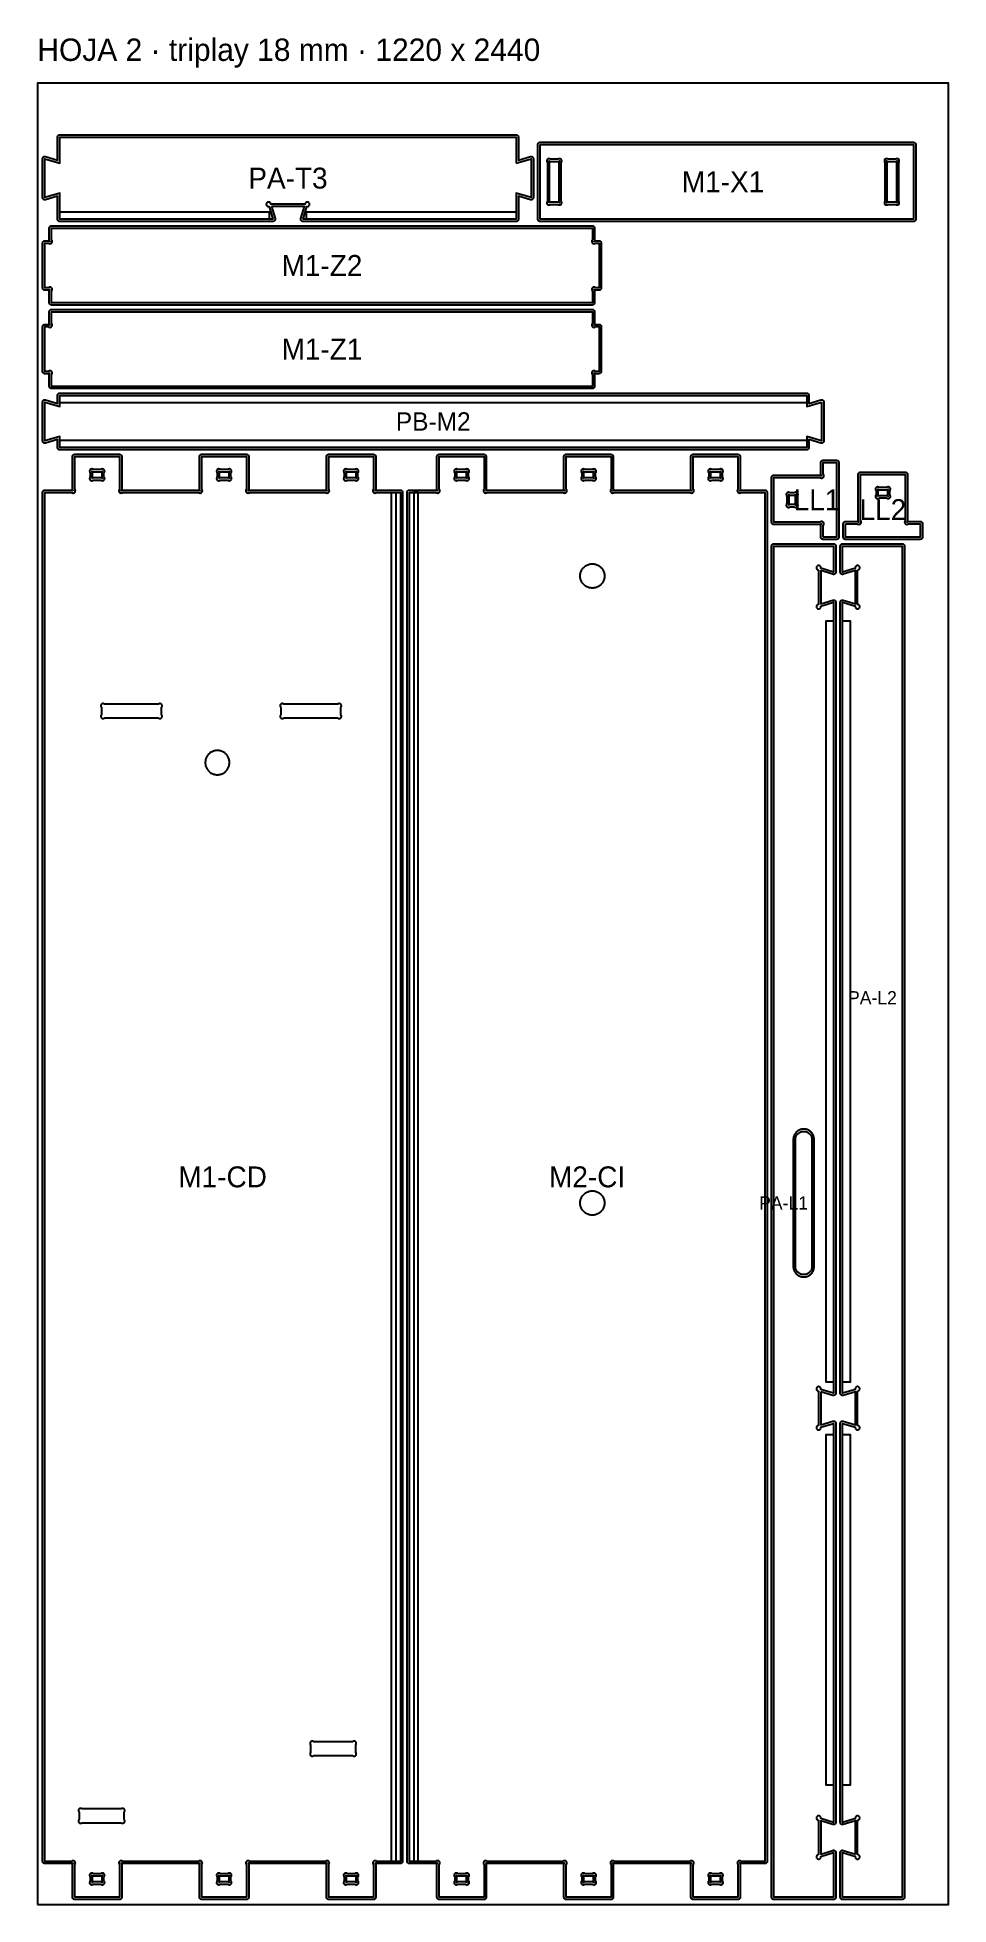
# Model space of a CAD drawing. Header units: millimetres. Extents: x 0 to 8220, y 0 to 2502.
# Drawn here: x 1400 to 2620, y 0 to 2502 of the extents above; entities that cross this region are included whole.
import ezdxf
from ezdxf.enums import TextEntityAlignment as Align

# ---------------------------------------------------------------- set-up
doc = ezdxf.new("R2010")
doc.units = ezdxf.units.MM
for name, color, linetype in [('CAJA_6MM', 30, 'Continuous'), ('CAJA_9_5MM', 3, 'Continuous'), ('CALADO_INTERIOR', 5, 'Continuous'), ('CORTE_EXT', 1, 'Continuous'), ('HOJA', 8, 'Continuous'), ('RANURA_8MM', 4, 'Continuous'), ('TEXTO', 7, 'Continuous'), ('TRAYECTORIA_EXT_FRESA6', 11, 'Continuous'), ('TRAYECTORIA_INT_FRESA6', 150, 'Continuous')]:
    doc.layers.add(name, color=color, linetype=linetype)

msp = doc.modelspace()

# ---------------------------------------------------------------- texts
at = {"layer": 'TEXTO'}
msp.add_text('HOJA 2 · triplay 18 mm · 1220 x 2440', height=30, dxfattribs=at).set_placement((1400, 2470))
for s, height, p in [('PA-T3', 28, (1735.5, 2313)), ('M1-X1', 28, (2318, 2308)), ('M1-Z2', 28, (1781, 2196)), ('M1-Z1', 28, (1781, 2084)), ('PB-M2', 24.5, (1930, 1987)), ('LL1', 28, (2443.8, 1882)), ('LL2', 28, (2532, 1868.9)), ('PA-L2', 17.6, (2518, 1215)), ('M1-CD', 28, (1648, 975)), ('M2-CI', 28, (2136, 975)), ('PA-L1', 17.6, (2399, 940))]:
    msp.add_text(s, height=height, dxfattribs=at).set_placement(p, align=Align.MIDDLE_CENTER)

# ---------------------------------------------------------------- linework, layer by layer
at = {"layer": 'CAJA_6MM'}
for points in [[(1430, 2268), (1710.5, 2268), (1710.5, 2258), (1700.5, 2258), (1430, 2258)], [(2041, 2258), (1770.5, 2258), (1760.5, 2258), (1760.5, 2268), (2041, 2268)], [(2430, 2022), (2430, 2012), (1430, 2012), (1430, 2022)], [(1430, 1962), (2430, 1962), (2430, 1952), (1430, 1952)], [(2466, 700), (2456, 700), (2456, 1720), (2466, 1720), (2466, 1710), (2466, 710)], [(2478, 1720), (2488, 1720), (2488, 700), (2478, 700), (2478, 710), (2478, 1710)], [(2466, 160), (2456, 160), (2456, 630), (2466, 630), (2466, 620), (2466, 170)], [(2478, 630), (2488, 630), (2488, 160), (2478, 160), (2478, 170), (2478, 620)]]:
    msp.add_lwpolyline(points, close=True, dxfattribs=at)
at = {"layer": 'CAJA_9_5MM'}
for points in [[(2159.2, 1780), (2159.2, 1778.9), (2159.1, 1777.9), (2158.9, 1776.8), (2158.7, 1775.8), (2158.4, 1774.8), (2158, 1773.8), (2157.6, 1772.8), (2157.1, 1771.9), (2156.5, 1771), (2155.9, 1770.1), (2155.2, 1769.3), (2154.5, 1768.5), (2153.7, 1767.8), (2152.9, 1767.1), (2152, 1766.5), (2151.1, 1765.9), (2150.2, 1765.4), (2149.2, 1765), (2148.2, 1764.6), (2147.2, 1764.3), (2146.2, 1764.1), (2145.1, 1763.9), (2144.1, 1763.8), (2143, 1763.8), (2141.9, 1763.8), (2140.9, 1763.9), (2139.8, 1764.1), (2138.8, 1764.3), (2137.8, 1764.6), (2136.8, 1765), (2135.8, 1765.4), (2134.9, 1765.9), (2134, 1766.5), (2133.1, 1767.1), (2132.3, 1767.8), (2131.5, 1768.5), (2130.8, 1769.3), (2130.1, 1770.1), (2129.5, 1771), (2128.9, 1771.9), (2128.4, 1772.8), (2128, 1773.8), (2127.6, 1774.8), (2127.3, 1775.8), (2127.1, 1776.8), (2126.9, 1777.9), (2126.8, 1778.9), (2126.8, 1780), (2126.8, 1781.1), (2126.9, 1782.1), (2127.1, 1783.2), (2127.3, 1784.2), (2127.6, 1785.2), (2128, 1786.2), (2128.4, 1787.2), (2128.9, 1788.1), (2129.5, 1789), (2130.1, 1789.9), (2130.8, 1790.7), (2131.5, 1791.5), (2132.3, 1792.2), (2133.1, 1792.9), (2134, 1793.5), (2134.9, 1794.1), (2135.8, 1794.6), (2136.8, 1795), (2137.8, 1795.4), (2138.8, 1795.7), (2139.8, 1795.9), (2140.9, 1796.1), (2141.9, 1796.2), (2143, 1796.2), (2144.1, 1796.2), (2145.1, 1796.1), (2146.2, 1795.9), (2147.2, 1795.7), (2148.2, 1795.4), (2149.2, 1795), (2150.2, 1794.6), (2151.1, 1794.1), (2152, 1793.5), (2152.9, 1792.9), (2153.7, 1792.2), (2154.5, 1791.5), (2155.2, 1790.7), (2155.9, 1789.9), (2156.5, 1789), (2157.1, 1788.1), (2157.6, 1787.2), (2158, 1786.2), (2158.4, 1785.2), (2158.7, 1784.2), (2158.9, 1783.2), (2159.1, 1782.1), (2159.2, 1781.1)], [(1562.1, 1589.7), (1562.4, 1589.5), (1562.6, 1589.3), (1562.9, 1589.2), (1563.2, 1589.1), (1563.4, 1589), (1563.7, 1589), (1564, 1589), (1564.3, 1589), (1564.6, 1589), (1564.9, 1589.1), (1565.2, 1589.2), (1565.4, 1589.3), (1565.7, 1589.5), (1565.9, 1589.7), (1566.2, 1589.8), (1566.3, 1590.1), (1566.5, 1590.3), (1566.7, 1590.6), (1566.8, 1590.8), (1566.9, 1591.1), (1567, 1591.4), (1567, 1591.7), (1567, 1592), (1567, 1592.3), (1567, 1592.6), (1566.9, 1592.8), (1566.8, 1593.1), (1566.7, 1593.4), (1566.5, 1593.6), (1566.3, 1593.9), (1566.2, 1594.1), (1566.2, 1603.9), (1566.3, 1604.1), (1566.5, 1604.4), (1566.7, 1604.6), (1566.8, 1604.9), (1566.9, 1605.2), (1567, 1605.4), (1567, 1605.7), (1567, 1606), (1567, 1606.3), (1567, 1606.6), (1566.9, 1606.9), (1566.8, 1607.2), (1566.7, 1607.4), (1566.5, 1607.7), (1566.3, 1607.9), (1566.2, 1608.2), (1565.9, 1608.3), (1565.7, 1608.5), (1565.4, 1608.7), (1565.2, 1608.8), (1564.9, 1608.9), (1564.6, 1609), (1564.3, 1609), (1564, 1609), (1563.7, 1609), (1563.4, 1609), (1563.2, 1608.9), (1562.9, 1608.8), (1562.6, 1608.7), (1562.4, 1608.5), (1562.1, 1608.3), (1561.9, 1608.2), (1490.1, 1608.2), (1489.9, 1608.3), (1489.6, 1608.5), (1489.4, 1608.7), (1489.1, 1608.8), (1488.8, 1608.9), (1488.6, 1609), (1488.3, 1609), (1488, 1609), (1487.7, 1609), (1487.4, 1609), (1487.1, 1608.9), (1486.8, 1608.8), (1486.6, 1608.7), (1486.3, 1608.5), (1486.1, 1608.3), (1485.8, 1608.2), (1485.7, 1607.9), (1485.5, 1607.7), (1485.3, 1607.4), (1485.2, 1607.2), (1485.1, 1606.9), (1485, 1606.6), (1485, 1606.3), (1485, 1606), (1485, 1605.7), (1485, 1605.4), (1485.1, 1605.2), (1485.2, 1604.9), (1485.3, 1604.6), (1485.5, 1604.4), (1485.7, 1604.1), (1485.8, 1603.9), (1485.8, 1594.1), (1485.7, 1593.9), (1485.5, 1593.6), (1485.3, 1593.4), (1485.2, 1593.1), (1485.1, 1592.8), (1485, 1592.6), (1485, 1592.3), (1485, 1592), (1485, 1591.7), (1485, 1591.4), (1485.1, 1591.1), (1485.2, 1590.8), (1485.3, 1590.6), (1485.5, 1590.3), (1485.7, 1590.1), (1485.8, 1589.8), (1486.1, 1589.7), (1486.3, 1589.5), (1486.6, 1589.3), (1486.8, 1589.2), (1487.1, 1589.1), (1487.4, 1589), (1487.7, 1589), (1488, 1589), (1488.3, 1589), (1488.6, 1589), (1488.8, 1589.1), (1489.1, 1589.2), (1489.4, 1589.3), (1489.6, 1589.5), (1489.9, 1589.7), (1490.1, 1589.8), (1561.9, 1589.8)], [(1802.1, 1589.7), (1802.4, 1589.5), (1802.6, 1589.3), (1802.9, 1589.2), (1803.2, 1589.1), (1803.4, 1589), (1803.7, 1589), (1804, 1589), (1804.3, 1589), (1804.6, 1589), (1804.9, 1589.1), (1805.2, 1589.2), (1805.4, 1589.3), (1805.7, 1589.5), (1805.9, 1589.7), (1806.2, 1589.8), (1806.3, 1590.1), (1806.5, 1590.3), (1806.7, 1590.6), (1806.8, 1590.8), (1806.9, 1591.1), (1807, 1591.4), (1807, 1591.7), (1807, 1592), (1807, 1592.3), (1807, 1592.6), (1806.9, 1592.8), (1806.8, 1593.1), (1806.7, 1593.4), (1806.5, 1593.6), (1806.3, 1593.9), (1806.2, 1594.1), (1806.2, 1603.9), (1806.3, 1604.1), (1806.5, 1604.4), (1806.7, 1604.6), (1806.8, 1604.9), (1806.9, 1605.2), (1807, 1605.4), (1807, 1605.7), (1807, 1606), (1807, 1606.3), (1807, 1606.6), (1806.9, 1606.9), (1806.8, 1607.2), (1806.7, 1607.4), (1806.5, 1607.7), (1806.3, 1607.9), (1806.2, 1608.2), (1805.9, 1608.3), (1805.7, 1608.5), (1805.4, 1608.7), (1805.2, 1608.8), (1804.9, 1608.9), (1804.6, 1609), (1804.3, 1609), (1804, 1609), (1803.7, 1609), (1803.4, 1609), (1803.2, 1608.9), (1802.9, 1608.8), (1802.6, 1608.7), (1802.4, 1608.5), (1802.1, 1608.3), (1801.9, 1608.2), (1730.1, 1608.2), (1729.9, 1608.3), (1729.6, 1608.5), (1729.4, 1608.7), (1729.1, 1608.8), (1728.8, 1608.9), (1728.6, 1609), (1728.3, 1609), (1728, 1609), (1727.7, 1609), (1727.4, 1609), (1727.1, 1608.9), (1726.8, 1608.8), (1726.6, 1608.7), (1726.3, 1608.5), (1726.1, 1608.3), (1725.8, 1608.2), (1725.7, 1607.9), (1725.5, 1607.7), (1725.3, 1607.4), (1725.2, 1607.2), (1725.1, 1606.9), (1725, 1606.6), (1725, 1606.3), (1725, 1606), (1725, 1605.7), (1725, 1605.4), (1725.1, 1605.2), (1725.2, 1604.9), (1725.3, 1604.6), (1725.5, 1604.4), (1725.7, 1604.1), (1725.8, 1603.9), (1725.8, 1594.1), (1725.7, 1593.9), (1725.5, 1593.6), (1725.3, 1593.4), (1725.2, 1593.1), (1725.1, 1592.8), (1725, 1592.6), (1725, 1592.3), (1725, 1592), (1725, 1591.7), (1725, 1591.4), (1725.1, 1591.1), (1725.2, 1590.8), (1725.3, 1590.6), (1725.5, 1590.3), (1725.7, 1590.1), (1725.8, 1589.8), (1726.1, 1589.7), (1726.3, 1589.5), (1726.6, 1589.3), (1726.8, 1589.2), (1727.1, 1589.1), (1727.4, 1589), (1727.7, 1589), (1728, 1589), (1728.3, 1589), (1728.6, 1589), (1728.8, 1589.1), (1729.1, 1589.2), (1729.4, 1589.3), (1729.6, 1589.5), (1729.9, 1589.7), (1730.1, 1589.8), (1801.9, 1589.8)], [(1624.8, 1530), (1624.8, 1528.9), (1624.9, 1527.9), (1625.1, 1526.8), (1625.3, 1525.8), (1625.6, 1524.8), (1626, 1523.8), (1626.4, 1522.8), (1626.9, 1521.9), (1627.5, 1521), (1628.1, 1520.1), (1628.8, 1519.3), (1629.5, 1518.5), (1630.3, 1517.8), (1631.1, 1517.1), (1632, 1516.5), (1632.9, 1515.9), (1633.8, 1515.4), (1634.8, 1515), (1635.8, 1514.6), (1636.8, 1514.3), (1637.8, 1514.1), (1638.9, 1513.9), (1639.9, 1513.8), (1641, 1513.8), (1642.1, 1513.8), (1643.1, 1513.9), (1644.2, 1514.1), (1645.2, 1514.3), (1646.2, 1514.6), (1647.2, 1515), (1648.2, 1515.4), (1649.1, 1515.9), (1650, 1516.5), (1650.9, 1517.1), (1651.7, 1517.8), (1652.5, 1518.5), (1653.2, 1519.3), (1653.9, 1520.1), (1654.5, 1521), (1655.1, 1521.9), (1655.6, 1522.8), (1656, 1523.8), (1656.4, 1524.8), (1656.7, 1525.8), (1656.9, 1526.8), (1657.1, 1527.9), (1657.2, 1528.9), (1657.2, 1530), (1657.2, 1531.1), (1657.1, 1532.1), (1656.9, 1533.2), (1656.7, 1534.2), (1656.4, 1535.2), (1656, 1536.2), (1655.6, 1537.2), (1655.1, 1538.1), (1654.5, 1539), (1653.9, 1539.9), (1653.2, 1540.7), (1652.5, 1541.5), (1651.7, 1542.2), (1650.9, 1542.9), (1650, 1543.5), (1649.1, 1544.1), (1648.2, 1544.6), (1647.2, 1545), (1646.2, 1545.4), (1645.2, 1545.7), (1644.2, 1545.9), (1643.1, 1546.1), (1642.1, 1546.2), (1641, 1546.2), (1639.9, 1546.2), (1638.9, 1546.1), (1637.8, 1545.9), (1636.8, 1545.7), (1635.8, 1545.4), (1634.8, 1545), (1633.8, 1544.6), (1632.9, 1544.1), (1632, 1543.5), (1631.1, 1542.9), (1630.3, 1542.2), (1629.5, 1541.5), (1628.8, 1540.7), (1628.1, 1539.9), (1627.5, 1539), (1626.9, 1538.1), (1626.4, 1537.2), (1626, 1536.2), (1625.6, 1535.2), (1625.3, 1534.2), (1625.1, 1533.2), (1624.9, 1532.1), (1624.8, 1531.1)], [(2159.2, 940), (2159.2, 938.9), (2159.1, 937.9), (2158.9, 936.8), (2158.7, 935.8), (2158.4, 934.8), (2158, 933.8), (2157.6, 932.8), (2157.1, 931.9), (2156.5, 931), (2155.9, 930.1), (2155.2, 929.3), (2154.5, 928.5), (2153.7, 927.8), (2152.9, 927.1), (2152, 926.5), (2151.1, 925.9), (2150.2, 925.4), (2149.2, 925), (2148.2, 924.6), (2147.2, 924.3), (2146.2, 924.1), (2145.1, 923.9), (2144.1, 923.8), (2143, 923.8), (2141.9, 923.8), (2140.9, 923.9), (2139.8, 924.1), (2138.8, 924.3), (2137.8, 924.6), (2136.8, 925), (2135.8, 925.4), (2134.9, 925.9), (2134, 926.5), (2133.1, 927.1), (2132.3, 927.8), (2131.5, 928.5), (2130.8, 929.3), (2130.1, 930.1), (2129.5, 931), (2128.9, 931.9), (2128.4, 932.8), (2128, 933.8), (2127.6, 934.8), (2127.3, 935.8), (2127.1, 936.8), (2126.9, 937.9), (2126.8, 938.9), (2126.8, 940), (2126.8, 941.1), (2126.9, 942.1), (2127.1, 943.2), (2127.3, 944.2), (2127.6, 945.2), (2128, 946.2), (2128.4, 947.2), (2128.9, 948.1), (2129.5, 949), (2130.1, 949.9), (2130.8, 950.7), (2131.5, 951.5), (2132.3, 952.2), (2133.1, 952.9), (2134, 953.5), (2134.9, 954.1), (2135.8, 954.6), (2136.8, 955), (2137.8, 955.4), (2138.8, 955.7), (2139.8, 955.9), (2140.9, 956.1), (2141.9, 956.2), (2143, 956.2), (2144.1, 956.2), (2145.1, 956.1), (2146.2, 955.9), (2147.2, 955.7), (2148.2, 955.4), (2149.2, 955), (2150.2, 954.6), (2151.1, 954.1), (2152, 953.5), (2152.9, 952.9), (2153.7, 952.2), (2154.5, 951.5), (2155.2, 950.7), (2155.9, 949.9), (2156.5, 949), (2157.1, 948.1), (2157.6, 947.2), (2158, 946.2), (2158.4, 945.2), (2158.7, 944.2), (2158.9, 943.2), (2159.1, 942.1), (2159.2, 941.1)], [(1822.1, 199.7), (1822.4, 199.5), (1822.6, 199.3), (1822.9, 199.2), (1823.2, 199.1), (1823.4, 199), (1823.7, 199), (1824, 199), (1824.3, 199), (1824.6, 199), (1824.9, 199.1), (1825.2, 199.2), (1825.4, 199.3), (1825.7, 199.5), (1825.9, 199.7), (1826.2, 199.9), (1826.3, 200.1), (1826.5, 200.3), (1826.7, 200.6), (1826.8, 200.8), (1826.9, 201.1), (1827, 201.4), (1827, 201.7), (1827, 202), (1827, 202.3), (1827, 202.6), (1826.9, 202.8), (1826.8, 203.1), (1826.7, 203.4), (1826.5, 203.6), (1826.3, 203.9), (1826.2, 204.1), (1826.2, 213.9), (1826.3, 214.1), (1826.5, 214.4), (1826.7, 214.6), (1826.8, 214.9), (1826.9, 215.2), (1827, 215.4), (1827, 215.7), (1827, 216), (1827, 216.3), (1827, 216.6), (1826.9, 216.9), (1826.8, 217.2), (1826.7, 217.4), (1826.5, 217.7), (1826.3, 217.9), (1826.2, 218.1), (1825.9, 218.3), (1825.7, 218.5), (1825.4, 218.7), (1825.2, 218.8), (1824.9, 218.9), (1824.6, 219), (1824.3, 219), (1824, 219), (1823.7, 219), (1823.4, 219), (1823.2, 218.9), (1822.9, 218.8), (1822.6, 218.7), (1822.4, 218.5), (1822.1, 218.3), (1821.9, 218.1), (1770.1, 218.1), (1769.9, 218.3), (1769.6, 218.5), (1769.4, 218.7), (1769.1, 218.8), (1768.8, 218.9), (1768.6, 219), (1768.3, 219), (1768, 219), (1767.7, 219), (1767.4, 219), (1767.1, 218.9), (1766.8, 218.8), (1766.6, 218.7), (1766.3, 218.5), (1766.1, 218.3), (1765.8, 218.1), (1765.7, 217.9), (1765.5, 217.7), (1765.3, 217.4), (1765.2, 217.2), (1765.1, 216.9), (1765, 216.6), (1765, 216.3), (1765, 216), (1765, 215.7), (1765, 215.4), (1765.1, 215.2), (1765.2, 214.9), (1765.3, 214.6), (1765.5, 214.4), (1765.7, 214.1), (1765.8, 213.9), (1765.8, 204.1), (1765.7, 203.9), (1765.5, 203.6), (1765.3, 203.4), (1765.2, 203.1), (1765.1, 202.8), (1765, 202.6), (1765, 202.3), (1765, 202), (1765, 201.7), (1765, 201.4), (1765.1, 201.1), (1765.2, 200.8), (1765.3, 200.6), (1765.5, 200.3), (1765.7, 200.1), (1765.8, 199.9), (1766.1, 199.7), (1766.3, 199.5), (1766.6, 199.3), (1766.8, 199.2), (1767.1, 199.1), (1767.4, 199), (1767.7, 199), (1768, 199), (1768.3, 199), (1768.6, 199), (1768.8, 199.1), (1769.1, 199.2), (1769.4, 199.3), (1769.6, 199.5), (1769.9, 199.7), (1770.1, 199.9), (1821.9, 199.9)], [(1512.1, 109.7), (1512.4, 109.5), (1512.6, 109.3), (1512.9, 109.2), (1513.2, 109.1), (1513.4, 109), (1513.7, 109), (1514, 109), (1514.3, 109), (1514.6, 109), (1514.9, 109.1), (1515.2, 109.2), (1515.4, 109.3), (1515.7, 109.5), (1515.9, 109.7), (1516.2, 109.8), (1516.3, 110.1), (1516.5, 110.3), (1516.7, 110.6), (1516.8, 110.8), (1516.9, 111.1), (1517, 111.4), (1517, 111.7), (1517, 112), (1517, 112.3), (1517, 112.6), (1516.9, 112.8), (1516.8, 113.1), (1516.7, 113.4), (1516.5, 113.6), (1516.3, 113.9), (1516.2, 114.1), (1516.2, 123.9), (1516.3, 124.1), (1516.5, 124.4), (1516.7, 124.6), (1516.8, 124.9), (1516.9, 125.2), (1517, 125.4), (1517, 125.7), (1517, 126), (1517, 126.3), (1517, 126.6), (1516.9, 126.9), (1516.8, 127.2), (1516.7, 127.4), (1516.5, 127.7), (1516.3, 127.9), (1516.2, 128.2), (1515.9, 128.3), (1515.7, 128.5), (1515.4, 128.7), (1515.2, 128.8), (1514.9, 128.9), (1514.6, 129), (1514.3, 129), (1514, 129), (1513.7, 129), (1513.4, 129), (1513.2, 128.9), (1512.9, 128.8), (1512.6, 128.7), (1512.4, 128.5), (1512.1, 128.3), (1511.9, 128.2), (1460.1, 128.2), (1459.9, 128.3), (1459.6, 128.5), (1459.4, 128.7), (1459.1, 128.8), (1458.8, 128.9), (1458.6, 129), (1458.3, 129), (1458, 129), (1457.7, 129), (1457.4, 129), (1457.1, 128.9), (1456.8, 128.8), (1456.6, 128.7), (1456.3, 128.5), (1456.1, 128.3), (1455.8, 128.2), (1455.7, 127.9), (1455.5, 127.7), (1455.3, 127.4), (1455.2, 127.2), (1455.1, 126.9), (1455, 126.6), (1455, 126.3), (1455, 126), (1455, 125.7), (1455, 125.4), (1455.1, 125.2), (1455.2, 124.9), (1455.3, 124.6), (1455.5, 124.4), (1455.7, 124.1), (1455.8, 123.9), (1455.8, 114.1), (1455.7, 113.9), (1455.5, 113.6), (1455.3, 113.4), (1455.2, 113.1), (1455.1, 112.8), (1455, 112.6), (1455, 112.3), (1455, 112), (1455, 111.7), (1455, 111.4), (1455.1, 111.1), (1455.2, 110.8), (1455.3, 110.6), (1455.5, 110.3), (1455.7, 110.1), (1455.8, 109.8), (1456.1, 109.7), (1456.3, 109.5), (1456.6, 109.3), (1456.8, 109.2), (1457.1, 109.1), (1457.4, 109), (1457.7, 109), (1458, 109), (1458.3, 109), (1458.6, 109), (1458.8, 109.1), (1459.1, 109.2), (1459.4, 109.3), (1459.6, 109.5), (1459.9, 109.7), (1460.1, 109.8), (1511.9, 109.8)]]:
    msp.add_lwpolyline(points, close=True, dxfattribs=at)
at = {"layer": 'CALADO_INTERIOR'}
for points in [[(2096.9, 2277.8), (2097.1, 2277.7), (2097.4, 2277.5), (2097.6, 2277.3), (2097.9, 2277.2), (2098.2, 2277.1), (2098.4, 2277), (2098.7, 2277), (2099, 2277), (2099.3, 2277), (2099.6, 2277), (2099.9, 2277.1), (2100.2, 2277.2), (2100.4, 2277.3), (2100.7, 2277.5), (2100.9, 2277.7), (2101.2, 2277.8), (2101.3, 2278.1), (2101.5, 2278.3), (2101.7, 2278.6), (2101.8, 2278.8), (2101.9, 2279.1), (2102, 2279.4), (2102, 2279.7), (2102, 2280), (2102, 2280.3), (2102, 2280.6), (2101.9, 2280.8), (2101.8, 2281.1), (2101.7, 2281.4), (2101.5, 2281.6), (2101.3, 2281.9), (2101.2, 2282.1), (2101.2, 2333.9), (2101.3, 2334.1), (2101.5, 2334.4), (2101.7, 2334.6), (2101.8, 2334.9), (2101.9, 2335.2), (2102, 2335.4), (2102, 2335.7), (2102, 2336), (2102, 2336.3), (2102, 2336.6), (2101.9, 2336.9), (2101.8, 2337.2), (2101.7, 2337.4), (2101.5, 2337.7), (2101.3, 2337.9), (2101.2, 2338.2), (2101.2, 2338.2), (2101.2, 2338.2), (2100.9, 2338.3), (2100.7, 2338.5), (2100.4, 2338.7), (2100.2, 2338.8), (2099.9, 2338.9), (2099.6, 2339), (2099.3, 2339), (2099, 2339), (2098.7, 2339), (2098.4, 2339), (2098.2, 2338.9), (2097.9, 2338.8), (2097.6, 2338.7), (2097.4, 2338.5), (2097.1, 2338.3), (2096.9, 2338.2), (2087.1, 2338.2), (2086.9, 2338.3), (2086.6, 2338.5), (2086.4, 2338.7), (2086.1, 2338.8), (2085.8, 2338.9), (2085.6, 2339), (2085.3, 2339), (2085, 2339), (2084.7, 2339), (2084.4, 2339), (2084.1, 2338.9), (2083.8, 2338.8), (2083.6, 2338.7), (2083.3, 2338.5), (2083.1, 2338.3), (2082.8, 2338.2), (2082.7, 2337.9), (2082.5, 2337.7), (2082.3, 2337.4), (2082.2, 2337.2), (2082.1, 2336.9), (2082, 2336.6), (2082, 2336.3), (2082, 2336), (2082, 2335.7), (2082, 2335.4), (2082.1, 2335.2), (2082.2, 2334.9), (2082.3, 2334.6), (2082.5, 2334.4), (2082.7, 2334.1), (2082.8, 2333.9), (2082.8, 2282.1), (2082.7, 2281.9), (2082.5, 2281.6), (2082.3, 2281.4), (2082.2, 2281.1), (2082.1, 2280.8), (2082, 2280.6), (2082, 2280.3), (2082, 2280), (2082, 2279.7), (2082, 2279.4), (2082.1, 2279.1), (2082.2, 2278.8), (2082.3, 2278.6), (2082.5, 2278.3), (2082.7, 2278.1), (2082.8, 2277.8), (2083.1, 2277.7), (2083.3, 2277.5), (2083.6, 2277.3), (2083.8, 2277.2), (2084.1, 2277.1), (2084.4, 2277), (2084.7, 2277), (2085, 2277), (2085.3, 2277), (2085.6, 2277), (2085.8, 2277.1), (2086.1, 2277.2), (2086.4, 2277.3), (2086.6, 2277.5), (2086.9, 2277.7), (2087.1, 2277.8)], [(2539.1, 2277.8), (2548.9, 2277.8), (2549.1, 2277.7), (2549.4, 2277.5), (2549.6, 2277.3), (2549.9, 2277.2), (2550.2, 2277.1), (2550.4, 2277), (2550.7, 2277), (2551, 2277), (2551.3, 2277), (2551.6, 2277), (2551.9, 2277.1), (2552.2, 2277.2), (2552.4, 2277.3), (2552.7, 2277.5), (2552.9, 2277.7), (2553.2, 2277.8), (2553.3, 2278.1), (2553.5, 2278.3), (2553.7, 2278.6), (2553.8, 2278.8), (2553.9, 2279.1), (2554, 2279.4), (2554, 2279.7), (2554, 2280), (2554, 2280.3), (2554, 2280.6), (2553.9, 2280.8), (2553.8, 2281.1), (2553.7, 2281.4), (2553.5, 2281.6), (2553.3, 2281.9), (2553.2, 2282.1), (2553.2, 2333.9), (2553.3, 2334.1), (2553.5, 2334.4), (2553.7, 2334.6), (2553.8, 2334.9), (2553.9, 2335.2), (2554, 2335.4), (2554, 2335.7), (2554, 2336), (2554, 2336.3), (2554, 2336.6), (2553.9, 2336.9), (2553.8, 2337.2), (2553.7, 2337.4), (2553.5, 2337.7), (2553.3, 2337.9), (2553.2, 2338.2), (2552.9, 2338.3), (2552.7, 2338.5), (2552.4, 2338.7), (2552.2, 2338.8), (2551.9, 2338.9), (2551.6, 2339), (2551.3, 2339), (2551, 2339), (2550.7, 2339), (2550.4, 2339), (2550.2, 2338.9), (2549.9, 2338.8), (2549.6, 2338.7), (2549.4, 2338.5), (2549.1, 2338.3), (2548.9, 2338.2), (2539.1, 2338.2), (2538.9, 2338.3), (2538.6, 2338.5), (2538.4, 2338.7), (2538.1, 2338.8), (2537.8, 2338.9), (2537.6, 2339), (2537.3, 2339), (2537, 2339), (2536.7, 2339), (2536.4, 2339), (2536.1, 2338.9), (2535.8, 2338.8), (2535.6, 2338.7), (2535.3, 2338.5), (2535.1, 2338.3), (2534.8, 2338.2), (2534.7, 2337.9), (2534.5, 2337.7), (2534.3, 2337.4), (2534.2, 2337.2), (2534.1, 2336.9), (2534, 2336.6), (2534, 2336.3), (2534, 2336), (2534, 2335.7), (2534, 2335.4), (2534.1, 2335.2), (2534.2, 2334.9), (2534.3, 2334.6), (2534.5, 2334.4), (2534.7, 2334.1), (2534.8, 2333.9), (2534.8, 2282.1), (2534.7, 2281.9), (2534.5, 2281.6), (2534.3, 2281.4), (2534.2, 2281.1), (2534.1, 2280.8), (2534, 2280.6), (2534, 2280.3), (2534, 2280), (2534, 2279.7), (2534, 2279.4), (2534.1, 2279.1), (2534.2, 2278.8), (2534.3, 2278.6), (2534.5, 2278.3), (2534.7, 2278.1), (2534.8, 2277.8), (2535.1, 2277.7), (2535.3, 2277.5), (2535.6, 2277.3), (2535.8, 2277.2), (2536.1, 2277.1), (2536.4, 2277), (2536.7, 2277), (2537, 2277), (2537.3, 2277), (2537.6, 2277), (2537.8, 2277.1), (2538.1, 2277.2), (2538.4, 2277.3), (2538.6, 2277.5), (2538.9, 2277.7)], [(1487.9, 1907.8), (1488.2, 1907.8), (1488.5, 1908), (1488.7, 1908.1), (1489, 1908.3), (1489.2, 1908.5), (1489.4, 1908.7), (1489.6, 1909), (1489.7, 1909.2), (1489.9, 1909.5), (1489.9, 1909.8), (1490, 1910), (1490.1, 1910.3), (1490.1, 1910.6), (1490.1, 1910.9), (1490, 1911.2), (1489.9, 1911.5), (1489.9, 1911.8), (1489.7, 1912), (1489.6, 1912.3), (1489.4, 1912.5), (1489.2, 1912.7), (1489.2, 1918.3), (1489.4, 1918.5), (1489.6, 1918.7), (1489.7, 1919), (1489.9, 1919.2), (1489.9, 1919.5), (1490, 1919.8), (1490.1, 1920.1), (1490.1, 1920.4), (1490.1, 1920.7), (1490, 1921), (1489.9, 1921.2), (1489.9, 1921.5), (1489.7, 1921.8), (1489.6, 1922), (1489.4, 1922.3), (1489.2, 1922.5), (1489, 1922.7), (1488.7, 1922.9), (1488.5, 1923), (1488.2, 1923.2), (1487.9, 1923.2), (1487.7, 1923.3), (1487.4, 1923.4), (1487.1, 1923.4), (1486.8, 1923.4), (1486.5, 1923.3), (1486.2, 1923.2), (1485.9, 1923.2), (1485.7, 1923), (1485.4, 1922.9), (1485.2, 1922.7), (1485, 1922.5), (1475, 1922.5), (1474.8, 1922.7), (1474.6, 1922.9), (1474.3, 1923), (1474.1, 1923.2), (1473.8, 1923.2), (1473.5, 1923.3), (1473.2, 1923.4), (1472.9, 1923.4), (1472.6, 1923.4), (1472.3, 1923.3), (1472.1, 1923.2), (1471.8, 1923.2), (1471.5, 1923), (1471.3, 1922.9), (1471, 1922.7), (1470.8, 1922.5), (1470.6, 1922.3), (1470.4, 1922), (1470.3, 1921.8), (1470.1, 1921.5), (1470.1, 1921.2), (1470, 1921), (1469.9, 1920.7), (1469.9, 1920.4), (1469.9, 1920.1), (1470, 1919.8), (1470.1, 1919.5), (1470.1, 1919.2), (1470.3, 1919), (1470.4, 1918.7), (1470.6, 1918.5), (1470.8, 1918.3), (1470.8, 1912.7), (1470.6, 1912.5), (1470.4, 1912.3), (1470.3, 1912), (1470.1, 1911.8), (1470.1, 1911.5), (1470, 1911.2), (1469.9, 1910.9), (1469.9, 1910.6), (1469.9, 1910.3), (1470, 1910), (1470.1, 1909.8), (1470.1, 1909.5), (1470.3, 1909.2), (1470.4, 1909), (1470.6, 1908.7), (1470.8, 1908.5), (1471, 1908.3), (1471.3, 1908.1), (1471.5, 1908), (1471.8, 1907.8), (1472.1, 1907.8), (1472.3, 1907.7), (1472.6, 1907.6), (1472.9, 1907.6), (1473.2, 1907.6), (1473.5, 1907.7), (1473.8, 1907.8), (1474.1, 1907.8), (1474.3, 1908), (1474.6, 1908.1), (1474.8, 1908.3), (1475, 1908.5), (1485, 1908.5), (1485.2, 1908.3), (1485.4, 1908.1), (1485.7, 1908), (1485.9, 1907.8), (1486.2, 1907.8), (1486.5, 1907.7), (1486.8, 1907.6), (1487.1, 1907.6), (1487.4, 1907.6), (1487.7, 1907.7)], [(1656.2, 1907.8), (1656.5, 1907.7), (1656.8, 1907.6), (1657.1, 1907.6), (1657.4, 1907.6), (1657.7, 1907.7), (1657.9, 1907.8), (1658.2, 1907.8), (1658.5, 1908), (1658.7, 1908.1), (1659, 1908.3), (1659.2, 1908.5), (1659.4, 1908.7), (1659.6, 1909), (1659.7, 1909.2), (1659.9, 1909.5), (1659.9, 1909.8), (1660, 1910), (1660.1, 1910.3), (1660.1, 1910.6), (1660.1, 1910.9), (1660, 1911.2), (1659.9, 1911.5), (1659.9, 1911.8), (1659.7, 1912), (1659.6, 1912.3), (1659.4, 1912.5), (1659.2, 1912.7), (1659.2, 1918.3), (1659.4, 1918.5), (1659.6, 1918.7), (1659.7, 1919), (1659.9, 1919.2), (1659.9, 1919.5), (1660, 1919.8), (1660.1, 1920.1), (1660.1, 1920.4), (1660.1, 1920.7), (1660, 1921), (1659.9, 1921.2), (1659.9, 1921.5), (1659.7, 1921.8), (1659.6, 1922), (1659.4, 1922.3), (1659.2, 1922.5), (1659, 1922.7), (1658.7, 1922.9), (1658.5, 1923), (1658.2, 1923.2), (1657.9, 1923.2), (1657.7, 1923.3), (1657.4, 1923.4), (1657.1, 1923.4), (1656.8, 1923.4), (1656.5, 1923.3), (1656.2, 1923.2), (1655.9, 1923.2), (1655.7, 1923), (1655.4, 1922.9), (1655.2, 1922.7), (1655, 1922.5), (1645, 1922.5), (1644.8, 1922.7), (1644.6, 1922.9), (1644.3, 1923), (1644.1, 1923.2), (1643.8, 1923.2), (1643.5, 1923.3), (1643.2, 1923.4), (1642.9, 1923.4), (1642.6, 1923.4), (1642.3, 1923.3), (1642.1, 1923.2), (1641.8, 1923.2), (1641.5, 1923), (1641.3, 1922.9), (1641, 1922.7), (1640.8, 1922.5), (1640.6, 1922.3), (1640.4, 1922), (1640.3, 1921.8), (1640.1, 1921.5), (1640.1, 1921.2), (1640, 1921), (1639.9, 1920.7), (1639.9, 1920.4), (1639.9, 1920.1), (1640, 1919.8), (1640.1, 1919.5), (1640.1, 1919.2), (1640.3, 1919), (1640.4, 1918.7), (1640.6, 1918.5), (1640.8, 1918.3), (1640.8, 1912.7), (1640.6, 1912.5), (1640.4, 1912.3), (1640.3, 1912), (1640.1, 1911.8), (1640.1, 1911.5), (1640, 1911.2), (1639.9, 1910.9), (1639.9, 1910.6), (1639.9, 1910.3), (1640, 1910), (1640.1, 1909.8), (1640.1, 1909.5), (1640.3, 1909.2), (1640.4, 1909), (1640.6, 1908.7), (1640.8, 1908.5), (1641, 1908.3), (1641.3, 1908.1), (1641.5, 1908), (1641.8, 1907.8), (1642.1, 1907.8), (1642.3, 1907.7), (1642.6, 1907.6), (1642.9, 1907.6), (1643.2, 1907.6), (1643.5, 1907.7), (1643.8, 1907.8), (1644.1, 1907.8), (1644.3, 1908), (1644.6, 1908.1), (1644.8, 1908.3), (1645, 1908.5), (1655, 1908.5), (1655.2, 1908.3), (1655.4, 1908.1), (1655.7, 1908), (1655.9, 1907.8)], [(1815, 1908.5), (1825, 1908.5), (1825.2, 1908.3), (1825.4, 1908.1), (1825.7, 1908), (1825.9, 1907.8), (1826.2, 1907.8), (1826.5, 1907.7), (1826.8, 1907.6), (1827.1, 1907.6), (1827.4, 1907.6), (1827.7, 1907.7), (1827.9, 1907.8), (1828.2, 1907.8), (1828.5, 1908), (1828.7, 1908.1), (1829, 1908.3), (1829.2, 1908.5), (1829.4, 1908.7), (1829.6, 1909), (1829.7, 1909.2), (1829.9, 1909.5), (1829.9, 1909.8), (1830, 1910), (1830.1, 1910.3), (1830.1, 1910.6), (1830.1, 1910.9), (1830, 1911.2), (1829.9, 1911.5), (1829.9, 1911.8), (1829.7, 1912), (1829.6, 1912.3), (1829.4, 1912.5), (1829.2, 1912.7), (1829.2, 1918.3), (1829.4, 1918.5), (1829.6, 1918.7), (1829.7, 1919), (1829.9, 1919.2), (1829.9, 1919.5), (1830, 1919.8), (1830.1, 1920.1), (1830.1, 1920.4), (1830.1, 1920.7), (1830, 1921), (1829.9, 1921.2), (1829.9, 1921.5), (1829.7, 1921.8), (1829.6, 1922), (1829.4, 1922.3), (1829.2, 1922.5), (1829, 1922.7), (1828.7, 1922.9), (1828.5, 1923), (1828.2, 1923.2), (1827.9, 1923.2), (1827.7, 1923.3), (1827.4, 1923.4), (1827.1, 1923.4), (1826.8, 1923.4), (1826.5, 1923.3), (1826.2, 1923.2), (1825.9, 1923.2), (1825.7, 1923), (1825.4, 1922.9), (1825.2, 1922.7), (1825, 1922.5), (1815, 1922.5), (1814.8, 1922.7), (1814.6, 1922.9), (1814.3, 1923), (1814.1, 1923.2), (1813.8, 1923.2), (1813.5, 1923.3), (1813.2, 1923.4), (1812.9, 1923.4), (1812.6, 1923.4), (1812.3, 1923.3), (1812.1, 1923.2), (1811.8, 1923.2), (1811.5, 1923), (1811.3, 1922.9), (1811, 1922.7), (1810.8, 1922.5), (1810.6, 1922.3), (1810.4, 1922), (1810.3, 1921.8), (1810.1, 1921.5), (1810.1, 1921.2), (1810, 1921), (1809.9, 1920.7), (1809.9, 1920.4), (1809.9, 1920.1), (1810, 1919.8), (1810.1, 1919.5), (1810.1, 1919.2), (1810.3, 1919), (1810.4, 1918.7), (1810.6, 1918.5), (1810.8, 1918.3), (1810.8, 1912.7), (1810.6, 1912.5), (1810.4, 1912.3), (1810.3, 1912), (1810.1, 1911.8), (1810.1, 1911.5), (1810, 1911.2), (1809.9, 1910.9), (1809.9, 1910.6), (1809.9, 1910.3), (1810, 1910), (1810.1, 1909.8), (1810.1, 1909.5), (1810.3, 1909.2), (1810.4, 1909), (1810.6, 1908.7), (1810.8, 1908.5), (1811, 1908.3), (1811.3, 1908.1), (1811.5, 1908), (1811.8, 1907.8), (1812.1, 1907.8), (1812.3, 1907.7), (1812.6, 1907.6), (1812.9, 1907.6), (1813.2, 1907.6), (1813.5, 1907.7), (1813.8, 1907.8), (1814.1, 1907.8), (1814.3, 1908), (1814.6, 1908.1), (1814.8, 1908.3)], [(1975.9, 1907.8), (1976.2, 1907.8), (1976.5, 1908), (1976.7, 1908.1), (1977, 1908.3), (1977.2, 1908.5), (1977.4, 1908.7), (1977.6, 1909), (1977.7, 1909.2), (1977.9, 1909.5), (1977.9, 1909.8), (1978, 1910), (1978.1, 1910.3), (1978.1, 1910.6), (1978.1, 1910.9), (1978, 1911.2), (1977.9, 1911.5), (1977.9, 1911.8), (1977.7, 1912), (1977.6, 1912.3), (1977.4, 1912.5), (1977.2, 1912.7), (1977.2, 1918.3), (1977.4, 1918.5), (1977.6, 1918.7), (1977.7, 1919), (1977.9, 1919.2), (1977.9, 1919.5), (1978, 1919.8), (1978.1, 1920.1), (1978.1, 1920.4), (1978.1, 1920.7), (1978, 1921), (1977.9, 1921.2), (1977.9, 1921.5), (1977.7, 1921.8), (1977.6, 1922), (1977.4, 1922.3), (1977.2, 1922.5), (1977, 1922.7), (1976.7, 1922.9), (1976.5, 1923), (1976.2, 1923.2), (1975.9, 1923.2), (1975.7, 1923.3), (1975.4, 1923.4), (1975.1, 1923.4), (1974.8, 1923.4), (1974.5, 1923.3), (1974.2, 1923.2), (1973.9, 1923.2), (1973.7, 1923), (1973.4, 1922.9), (1973.2, 1922.7), (1973, 1922.5), (1963, 1922.5), (1962.8, 1922.7), (1962.6, 1922.9), (1962.3, 1923), (1962.1, 1923.2), (1961.8, 1923.2), (1961.5, 1923.3), (1961.2, 1923.4), (1960.9, 1923.4), (1960.6, 1923.4), (1960.3, 1923.3), (1960.1, 1923.2), (1959.8, 1923.2), (1959.5, 1923), (1959.3, 1922.9), (1959, 1922.7), (1958.8, 1922.5), (1958.6, 1922.3), (1958.4, 1922), (1958.3, 1921.8), (1958.1, 1921.5), (1958.1, 1921.2), (1958, 1921), (1957.9, 1920.7), (1957.9, 1920.4), (1957.9, 1920.1), (1958, 1919.8), (1958.1, 1919.5), (1958.1, 1919.2), (1958.3, 1919), (1958.4, 1918.7), (1958.6, 1918.5), (1958.8, 1918.3), (1958.8, 1912.7), (1958.6, 1912.5), (1958.4, 1912.3), (1958.3, 1912), (1958.1, 1911.8), (1958.1, 1911.5), (1958, 1911.2), (1957.9, 1910.9), (1957.9, 1910.6), (1957.9, 1910.3), (1958, 1910), (1958.1, 1909.8), (1958.1, 1909.5), (1958.3, 1909.2), (1958.4, 1909), (1958.6, 1908.7), (1958.8, 1908.5), (1959, 1908.3), (1959.3, 1908.1), (1959.5, 1908), (1959.8, 1907.8), (1960.1, 1907.8), (1960.3, 1907.7), (1960.6, 1907.6), (1960.9, 1907.6), (1961.2, 1907.6), (1961.5, 1907.7), (1961.8, 1907.8), (1962.1, 1907.8), (1962.3, 1908), (1962.6, 1908.1), (1962.8, 1908.3), (1963, 1908.5), (1973, 1908.5), (1973.2, 1908.3), (1973.4, 1908.1), (1973.7, 1908), (1973.9, 1907.8), (1974.2, 1907.8), (1974.5, 1907.7), (1974.8, 1907.6), (1975.1, 1907.6), (1975.4, 1907.6), (1975.7, 1907.7)], [(2144.2, 1907.8), (2144.5, 1907.7), (2144.8, 1907.6), (2145.1, 1907.6), (2145.4, 1907.6), (2145.7, 1907.7), (2145.9, 1907.8), (2146.2, 1907.8), (2146.5, 1908), (2146.7, 1908.1), (2147, 1908.3), (2147.2, 1908.5), (2147.4, 1908.7), (2147.6, 1909), (2147.7, 1909.2), (2147.9, 1909.5), (2147.9, 1909.8), (2148, 1910), (2148.1, 1910.3), (2148.1, 1910.6), (2148.1, 1910.9), (2148, 1911.2), (2147.9, 1911.5), (2147.9, 1911.8), (2147.7, 1912), (2147.6, 1912.3), (2147.4, 1912.5), (2147.2, 1912.7), (2147.2, 1918.3), (2147.4, 1918.5), (2147.6, 1918.7), (2147.7, 1919), (2147.9, 1919.2), (2147.9, 1919.5), (2148, 1919.8), (2148.1, 1920.1), (2148.1, 1920.4), (2148.1, 1920.7), (2148, 1921), (2147.9, 1921.2), (2147.9, 1921.5), (2147.7, 1921.8), (2147.6, 1922), (2147.4, 1922.3), (2147.2, 1922.5), (2147, 1922.7), (2146.7, 1922.9), (2146.5, 1923), (2146.2, 1923.2), (2145.9, 1923.2), (2145.7, 1923.3), (2145.4, 1923.4), (2145.1, 1923.4), (2144.8, 1923.4), (2144.5, 1923.3), (2144.2, 1923.2), (2143.9, 1923.2), (2143.7, 1923), (2143.4, 1922.9), (2143.2, 1922.7), (2143, 1922.5), (2133, 1922.5), (2132.8, 1922.7), (2132.6, 1922.9), (2132.3, 1923), (2132.1, 1923.2), (2131.8, 1923.2), (2131.5, 1923.3), (2131.2, 1923.4), (2130.9, 1923.4), (2130.6, 1923.4), (2130.3, 1923.3), (2130.1, 1923.2), (2129.8, 1923.2), (2129.5, 1923), (2129.3, 1922.9), (2129, 1922.7), (2128.8, 1922.5), (2128.6, 1922.3), (2128.4, 1922), (2128.3, 1921.8), (2128.1, 1921.5), (2128.1, 1921.2), (2128, 1921), (2127.9, 1920.7), (2127.9, 1920.4), (2127.9, 1920.1), (2128, 1919.8), (2128.1, 1919.5), (2128.1, 1919.2), (2128.3, 1919), (2128.4, 1918.7), (2128.6, 1918.5), (2128.8, 1918.3), (2128.8, 1912.7), (2128.6, 1912.5), (2128.4, 1912.3), (2128.3, 1912), (2128.1, 1911.8), (2128.1, 1911.5), (2128, 1911.2), (2127.9, 1910.9), (2127.9, 1910.6), (2127.9, 1910.3), (2128, 1910), (2128.1, 1909.8), (2128.1, 1909.5), (2128.3, 1909.2), (2128.4, 1909), (2128.6, 1908.7), (2128.8, 1908.5), (2129, 1908.3), (2129.3, 1908.1), (2129.5, 1908), (2129.8, 1907.8), (2130.1, 1907.8), (2130.3, 1907.7), (2130.6, 1907.6), (2130.9, 1907.6), (2131.2, 1907.6), (2131.5, 1907.7), (2131.8, 1907.8), (2132.1, 1907.8), (2132.3, 1908), (2132.6, 1908.1), (2132.8, 1908.3), (2133, 1908.5), (2143, 1908.5), (2143.2, 1908.3), (2143.4, 1908.1), (2143.7, 1908), (2143.9, 1907.8)], [(2303, 1908.5), (2313, 1908.5), (2313.2, 1908.3), (2313.4, 1908.1), (2313.7, 1908), (2313.9, 1907.8), (2314.2, 1907.8), (2314.5, 1907.7), (2314.8, 1907.6), (2315.1, 1907.6), (2315.4, 1907.6), (2315.7, 1907.7), (2315.9, 1907.8), (2316.2, 1907.8), (2316.5, 1908), (2316.7, 1908.1), (2317, 1908.3), (2317.2, 1908.5), (2317.4, 1908.7), (2317.6, 1909), (2317.7, 1909.2), (2317.9, 1909.5), (2317.9, 1909.8), (2318, 1910), (2318.1, 1910.3), (2318.1, 1910.6), (2318.1, 1910.9), (2318, 1911.2), (2317.9, 1911.5), (2317.9, 1911.8), (2317.7, 1912), (2317.6, 1912.3), (2317.4, 1912.5), (2317.2, 1912.7), (2317.2, 1918.3), (2317.4, 1918.5), (2317.6, 1918.7), (2317.7, 1919), (2317.9, 1919.2), (2317.9, 1919.5), (2318, 1919.8), (2318.1, 1920.1), (2318.1, 1920.4), (2318.1, 1920.7), (2318, 1921), (2317.9, 1921.2), (2317.9, 1921.5), (2317.7, 1921.8), (2317.6, 1922), (2317.4, 1922.3), (2317.2, 1922.5), (2317, 1922.7), (2316.7, 1922.9), (2316.5, 1923), (2316.2, 1923.2), (2315.9, 1923.2), (2315.7, 1923.3), (2315.4, 1923.4), (2315.1, 1923.4), (2314.8, 1923.4), (2314.5, 1923.3), (2314.2, 1923.2), (2313.9, 1923.2), (2313.7, 1923), (2313.4, 1922.9), (2313.2, 1922.7), (2313, 1922.5), (2303, 1922.5), (2302.8, 1922.7), (2302.6, 1922.9), (2302.3, 1923), (2302.1, 1923.2), (2301.8, 1923.2), (2301.5, 1923.3), (2301.2, 1923.4), (2300.9, 1923.4), (2300.6, 1923.4), (2300.3, 1923.3), (2300.1, 1923.2), (2299.8, 1923.2), (2299.5, 1923), (2299.3, 1922.9), (2299, 1922.7), (2298.8, 1922.5), (2298.6, 1922.3), (2298.4, 1922), (2298.3, 1921.8), (2298.1, 1921.5), (2298.1, 1921.2), (2298, 1921), (2297.9, 1920.7), (2297.9, 1920.4), (2297.9, 1920.1), (2298, 1919.8), (2298.1, 1919.5), (2298.1, 1919.2), (2298.3, 1919), (2298.4, 1918.7), (2298.6, 1918.5), (2298.8, 1918.3), (2298.8, 1912.7), (2298.6, 1912.5), (2298.4, 1912.3), (2298.3, 1912), (2298.1, 1911.8), (2298.1, 1911.5), (2298, 1911.2), (2297.9, 1910.9), (2297.9, 1910.6), (2297.9, 1910.3), (2298, 1910), (2298.1, 1909.8), (2298.1, 1909.5), (2298.3, 1909.2), (2298.4, 1909), (2298.6, 1908.7), (2298.8, 1908.5), (2299, 1908.3), (2299.3, 1908.1), (2299.5, 1908), (2299.8, 1907.8), (2300.1, 1907.8), (2300.3, 1907.7), (2300.6, 1907.6), (2300.9, 1907.6), (2301.2, 1907.6), (2301.5, 1907.7), (2301.8, 1907.8), (2302.1, 1907.8), (2302.3, 1908), (2302.6, 1908.1), (2302.8, 1908.3)], [(2417.5, 1877), (2417.5, 1887), (2417.7, 1887.2), (2417.9, 1887.4), (2418, 1887.7), (2418.2, 1887.9), (2418.2, 1888.2), (2418.3, 1888.5), (2418.4, 1888.8), (2418.4, 1889.1), (2418.4, 1889.4), (2418.3, 1889.7), (2418.2, 1889.9), (2418.2, 1890.2), (2418, 1890.5), (2417.9, 1890.7), (2417.7, 1891), (2417.5, 1891.2), (2417.3, 1891.4), (2417, 1891.6), (2416.8, 1891.7), (2416.5, 1891.9), (2416.2, 1891.9), (2416, 1892), (2415.7, 1892.1), (2415.4, 1892.1), (2415.1, 1892.1), (2414.8, 1892), (2414.5, 1891.9), (2414.2, 1891.9), (2414, 1891.7), (2413.7, 1891.6), (2413.5, 1891.4), (2413.3, 1891.2), (2407.7, 1891.2), (2407.5, 1891.4), (2407.3, 1891.6), (2407, 1891.7), (2406.8, 1891.9), (2406.5, 1891.9), (2406.2, 1892), (2405.9, 1892.1), (2405.6, 1892.1), (2405.3, 1892.1), (2405, 1892), (2404.8, 1891.9), (2404.5, 1891.9), (2404.2, 1891.7), (2404, 1891.6), (2403.7, 1891.4), (2403.5, 1891.2), (2403.3, 1891), (2403.1, 1890.7), (2403, 1890.5), (2402.8, 1890.2), (2402.8, 1889.9), (2402.7, 1889.7), (2402.6, 1889.4), (2402.6, 1889.1), (2402.6, 1888.8), (2402.7, 1888.5), (2402.8, 1888.2), (2402.8, 1887.9), (2403, 1887.7), (2403.1, 1887.4), (2403.3, 1887.2), (2403.5, 1887), (2403.5, 1877), (2403.3, 1876.8), (2403.1, 1876.6), (2403, 1876.3), (2402.8, 1876.1), (2402.8, 1875.8), (2402.7, 1875.5), (2402.6, 1875.2), (2402.6, 1874.9), (2402.6, 1874.6), (2402.7, 1874.3), (2402.8, 1874.1), (2402.8, 1873.8), (2403, 1873.5), (2403.1, 1873.3), (2403.3, 1873), (2403.5, 1872.8), (2403.7, 1872.6), (2404, 1872.4), (2404.2, 1872.3), (2404.5, 1872.1), (2404.8, 1872.1), (2405, 1872), (2405.3, 1871.9), (2405.6, 1871.9), (2405.9, 1871.9), (2406.2, 1872), (2406.5, 1872.1), (2406.8, 1872.1), (2407, 1872.3), (2407.3, 1872.4), (2407.5, 1872.6), (2407.7, 1872.8), (2413.3, 1872.8), (2413.5, 1872.6), (2413.7, 1872.4), (2414, 1872.3), (2414.2, 1872.1), (2414.5, 1872.1), (2414.8, 1872), (2415.1, 1871.9), (2415.4, 1871.9), (2415.7, 1871.9), (2416, 1872), (2416.2, 1872.1), (2416.5, 1872.1), (2416.8, 1872.3), (2417, 1872.4), (2417.3, 1872.6), (2417.5, 1872.8), (2417.7, 1873), (2417.9, 1873.3), (2418, 1873.5), (2418.2, 1873.8), (2418.2, 1874.1), (2418.3, 1874.3), (2418.4, 1874.6), (2418.4, 1874.9), (2418.4, 1875.2), (2418.3, 1875.5), (2418.2, 1875.8), (2418.2, 1876.1), (2418, 1876.3), (2417.9, 1876.6), (2417.7, 1876.8)], [(2527, 1884.5), (2537, 1884.5), (2537.2, 1884.3), (2537.4, 1884.1), (2537.7, 1884), (2537.9, 1883.8), (2538.2, 1883.8), (2538.5, 1883.7), (2538.8, 1883.6), (2539.1, 1883.6), (2539.4, 1883.6), (2539.7, 1883.7), (2539.9, 1883.8), (2540.2, 1883.8), (2540.5, 1884), (2540.7, 1884.1), (2541, 1884.3), (2541.2, 1884.5), (2541.4, 1884.7), (2541.6, 1885), (2541.7, 1885.2), (2541.9, 1885.5), (2541.9, 1885.8), (2542, 1886), (2542.1, 1886.3), (2542.1, 1886.6), (2542.1, 1886.9), (2542, 1887.2), (2541.9, 1887.5), (2541.9, 1887.8), (2541.7, 1888), (2541.6, 1888.3), (2541.4, 1888.5), (2541.2, 1888.7), (2541.2, 1894.3), (2541.4, 1894.5), (2541.6, 1894.7), (2541.7, 1895), (2541.9, 1895.2), (2541.9, 1895.5), (2542, 1895.8), (2542.1, 1896.1), (2542.1, 1896.4), (2542.1, 1896.7), (2542, 1897), (2541.9, 1897.2), (2541.9, 1897.5), (2541.7, 1897.8), (2541.6, 1898), (2541.4, 1898.3), (2541.2, 1898.5), (2541, 1898.7), (2540.7, 1898.9), (2540.5, 1899), (2540.2, 1899.2), (2539.9, 1899.2), (2539.7, 1899.3), (2539.4, 1899.4), (2539.1, 1899.4), (2538.8, 1899.4), (2538.5, 1899.3), (2538.2, 1899.2), (2537.9, 1899.2), (2537.7, 1899), (2537.4, 1898.9), (2537.2, 1898.7), (2537, 1898.5), (2527, 1898.5), (2526.8, 1898.7), (2526.6, 1898.9), (2526.3, 1899), (2526.1, 1899.2), (2525.8, 1899.2), (2525.5, 1899.3), (2525.2, 1899.4), (2524.9, 1899.4), (2524.6, 1899.4), (2524.3, 1899.3), (2524.1, 1899.2), (2523.8, 1899.2), (2523.5, 1899), (2523.3, 1898.9), (2523, 1898.7), (2522.8, 1898.5), (2522.6, 1898.3), (2522.4, 1898), (2522.3, 1897.8), (2522.1, 1897.5), (2522.1, 1897.2), (2522, 1897), (2521.9, 1896.7), (2521.9, 1896.4), (2521.9, 1896.1), (2522, 1895.8), (2522.1, 1895.5), (2522.1, 1895.2), (2522.3, 1895), (2522.4, 1894.7), (2522.6, 1894.5), (2522.8, 1894.3), (2522.8, 1888.7), (2522.6, 1888.5), (2522.4, 1888.3), (2522.3, 1888), (2522.1, 1887.8), (2522.1, 1887.5), (2522, 1887.2), (2521.9, 1886.9), (2521.9, 1886.6), (2521.9, 1886.3), (2522, 1886), (2522.1, 1885.8), (2522.1, 1885.5), (2522.3, 1885.2), (2522.4, 1885), (2522.6, 1884.7), (2522.8, 1884.5), (2523, 1884.3), (2523.3, 1884.1), (2523.5, 1884), (2523.8, 1883.8), (2524.1, 1883.8), (2524.3, 1883.7), (2524.6, 1883.6), (2524.9, 1883.6), (2525.2, 1883.6), (2525.5, 1883.7), (2525.8, 1883.8), (2526.1, 1883.8), (2526.3, 1884), (2526.6, 1884.1), (2526.8, 1884.3)], [(2440, 855), (2440, 1025), (2440, 1025.9), (2439.9, 1026.8), (2439.7, 1027.7), (2439.5, 1028.6), (2439.3, 1029.5), (2438.9, 1030.4), (2438.6, 1031.2), (2438.1, 1032), (2437.6, 1032.8), (2437.1, 1033.5), (2436.5, 1034.2), (2435.9, 1034.9), (2435.2, 1035.5), (2434.5, 1036.1), (2433.8, 1036.6), (2433, 1037.1), (2432.2, 1037.6), (2431.4, 1037.9), (2430.5, 1038.3), (2429.6, 1038.5), (2428.7, 1038.7), (2427.8, 1038.9), (2426.9, 1039), (2426, 1039), (2425.1, 1039), (2424.2, 1038.9), (2423.3, 1038.7), (2422.4, 1038.5), (2421.5, 1038.3), (2420.6, 1037.9), (2419.8, 1037.6), (2419, 1037.1), (2418.2, 1036.6), (2417.5, 1036.1), (2416.8, 1035.5), (2416.1, 1034.9), (2415.5, 1034.2), (2414.9, 1033.5), (2414.4, 1032.8), (2413.9, 1032), (2413.4, 1031.2), (2413.1, 1030.4), (2412.7, 1029.5), (2412.5, 1028.6), (2412.3, 1027.7), (2412.1, 1026.8), (2412, 1025.9), (2412, 1025), (2412, 855), (2412, 854.1), (2412.1, 853.2), (2412.3, 852.3), (2412.5, 851.4), (2412.7, 850.5), (2413.1, 849.6), (2413.4, 848.8), (2413.9, 848), (2414.4, 847.2), (2414.9, 846.5), (2415.5, 845.8), (2416.1, 845.1), (2416.8, 844.5), (2417.5, 843.9), (2418.2, 843.4), (2419, 842.9), (2419.8, 842.4), (2420.6, 842.1), (2421.5, 841.7), (2422.4, 841.5), (2423.3, 841.3), (2424.2, 841.1), (2425.1, 841), (2426, 841), (2426.9, 841), (2427.8, 841.1), (2428.7, 841.3), (2429.6, 841.5), (2430.5, 841.7), (2431.4, 842.1), (2432.2, 842.4), (2433, 842.9), (2433.8, 843.4), (2434.5, 843.9), (2435.2, 844.5), (2435.9, 845.1), (2436.5, 845.8), (2437.1, 846.5), (2437.6, 847.2), (2438.1, 848), (2438.6, 848.8), (2438.9, 849.6), (2439.3, 850.5), (2439.5, 851.4), (2439.7, 852.3), (2439.9, 853.2), (2440, 854.1)], [(1488.2, 26.8), (1488.5, 27), (1488.7, 27.1), (1489, 27.3), (1489.2, 27.5), (1489.4, 27.7), (1489.6, 28), (1489.7, 28.2), (1489.9, 28.5), (1489.9, 28.8), (1490, 29), (1490.1, 29.3), (1490.1, 29.6), (1490.1, 29.9), (1490, 30.2), (1489.9, 30.5), (1489.9, 30.8), (1489.7, 31), (1489.6, 31.3), (1489.4, 31.5), (1489.2, 31.7), (1489.2, 37.3), (1489.4, 37.5), (1489.6, 37.7), (1489.7, 38), (1489.9, 38.2), (1489.9, 38.5), (1490, 38.8), (1490.1, 39.1), (1490.1, 39.4), (1490.1, 39.7), (1490, 40), (1489.9, 40.2), (1489.9, 40.5), (1489.7, 40.8), (1489.6, 41), (1489.4, 41.3), (1489.2, 41.5), (1489, 41.7), (1488.7, 41.9), (1488.5, 42), (1488.2, 42.2), (1487.9, 42.2), (1487.7, 42.3), (1487.4, 42.4), (1487.1, 42.4), (1486.8, 42.4), (1486.5, 42.3), (1486.2, 42.2), (1485.9, 42.2), (1485.7, 42), (1485.4, 41.9), (1485.2, 41.7), (1485, 41.5), (1475, 41.5), (1474.8, 41.7), (1474.6, 41.9), (1474.3, 42), (1474.1, 42.2), (1473.8, 42.2), (1473.5, 42.3), (1473.2, 42.4), (1472.9, 42.4), (1472.6, 42.4), (1472.3, 42.3), (1472.1, 42.2), (1471.8, 42.2), (1471.5, 42), (1471.3, 41.9), (1471, 41.7), (1470.8, 41.5), (1470.6, 41.3), (1470.4, 41), (1470.3, 40.8), (1470.1, 40.5), (1470.1, 40.2), (1470, 40), (1469.9, 39.7), (1469.9, 39.4), (1469.9, 39.1), (1470, 38.8), (1470.1, 38.5), (1470.1, 38.2), (1470.3, 38), (1470.4, 37.7), (1470.6, 37.5), (1470.8, 37.3), (1470.8, 31.7), (1470.6, 31.5), (1470.4, 31.3), (1470.3, 31), (1470.1, 30.8), (1470.1, 30.5), (1470, 30.2), (1469.9, 29.9), (1469.9, 29.6), (1469.9, 29.3), (1470, 29), (1470.1, 28.8), (1470.1, 28.5), (1470.3, 28.2), (1470.4, 28), (1470.6, 27.7), (1470.8, 27.5), (1471, 27.3), (1471.3, 27.1), (1471.5, 27), (1471.8, 26.8), (1472.1, 26.8), (1472.3, 26.7), (1472.6, 26.6), (1472.9, 26.6), (1473.2, 26.6), (1473.5, 26.7), (1473.8, 26.8), (1474.1, 26.8), (1474.3, 27), (1474.6, 27.1), (1474.8, 27.3), (1475, 27.5), (1485, 27.5), (1485.2, 27.3), (1485.4, 27.1), (1485.7, 27), (1485.9, 26.8), (1486.2, 26.8), (1486.5, 26.7), (1486.8, 26.6), (1487.1, 26.6), (1487.4, 26.6), (1487.7, 26.7), (1487.9, 26.8)], [(1656.5, 26.7), (1656.8, 26.6), (1657.1, 26.6), (1657.4, 26.6), (1657.7, 26.7), (1657.9, 26.8), (1658.2, 26.8), (1658.5, 27), (1658.7, 27.1), (1659, 27.3), (1659.2, 27.5), (1659.4, 27.7), (1659.6, 28), (1659.7, 28.2), (1659.9, 28.5), (1659.9, 28.8), (1660, 29), (1660.1, 29.3), (1660.1, 29.6), (1660.1, 29.9), (1660, 30.2), (1659.9, 30.5), (1659.9, 30.8), (1659.7, 31), (1659.6, 31.3), (1659.4, 31.5), (1659.2, 31.7), (1659.2, 37.3), (1659.4, 37.5), (1659.6, 37.7), (1659.7, 38), (1659.9, 38.2), (1659.9, 38.5), (1660, 38.8), (1660.1, 39.1), (1660.1, 39.4), (1660.1, 39.7), (1660, 40), (1659.9, 40.2), (1659.9, 40.5), (1659.7, 40.8), (1659.6, 41), (1659.4, 41.3), (1659.2, 41.5), (1659, 41.7), (1658.7, 41.9), (1658.5, 42), (1658.2, 42.2), (1657.9, 42.2), (1657.7, 42.3), (1657.4, 42.4), (1657.1, 42.4), (1656.8, 42.4), (1656.5, 42.3), (1656.2, 42.2), (1655.9, 42.2), (1655.7, 42), (1655.4, 41.9), (1655.2, 41.7), (1655, 41.5), (1645, 41.5), (1644.8, 41.7), (1644.6, 41.9), (1644.3, 42), (1644.1, 42.2), (1643.8, 42.2), (1643.5, 42.3), (1643.2, 42.4), (1642.9, 42.4), (1642.6, 42.4), (1642.3, 42.3), (1642.1, 42.2), (1641.8, 42.2), (1641.5, 42), (1641.3, 41.9), (1641, 41.7), (1640.8, 41.5), (1640.6, 41.3), (1640.4, 41), (1640.3, 40.8), (1640.1, 40.5), (1640.1, 40.2), (1640, 40), (1639.9, 39.7), (1639.9, 39.4), (1639.9, 39.1), (1640, 38.8), (1640.1, 38.5), (1640.1, 38.2), (1640.3, 38), (1640.4, 37.7), (1640.6, 37.5), (1640.8, 37.3), (1640.8, 31.7), (1640.6, 31.5), (1640.4, 31.3), (1640.3, 31), (1640.1, 30.8), (1640.1, 30.5), (1640, 30.2), (1639.9, 29.9), (1639.9, 29.6), (1639.9, 29.3), (1640, 29), (1640.1, 28.8), (1640.1, 28.5), (1640.3, 28.2), (1640.4, 28), (1640.6, 27.7), (1640.8, 27.5), (1641, 27.3), (1641.3, 27.1), (1641.5, 27), (1641.8, 26.8), (1642.1, 26.8), (1642.3, 26.7), (1642.6, 26.6), (1642.9, 26.6), (1643.2, 26.6), (1643.5, 26.7), (1643.8, 26.8), (1644.1, 26.8), (1644.3, 27), (1644.6, 27.1), (1644.8, 27.3), (1645, 27.5), (1655, 27.5), (1655.2, 27.3), (1655.4, 27.1), (1655.7, 27), (1655.9, 26.8), (1656.2, 26.8)], [(1825, 27.5), (1825.2, 27.3), (1825.4, 27.1), (1825.7, 27), (1825.9, 26.8), (1826.2, 26.8), (1826.5, 26.7), (1826.8, 26.6), (1827.1, 26.6), (1827.4, 26.6), (1827.7, 26.7), (1827.9, 26.8), (1828.2, 26.8), (1828.5, 27), (1828.7, 27.1), (1829, 27.3), (1829.2, 27.5), (1829.4, 27.7), (1829.6, 28), (1829.7, 28.2), (1829.9, 28.5), (1829.9, 28.8), (1830, 29), (1830.1, 29.3), (1830.1, 29.6), (1830.1, 29.9), (1830, 30.2), (1829.9, 30.5), (1829.9, 30.8), (1829.7, 31), (1829.6, 31.3), (1829.4, 31.5), (1829.2, 31.7), (1829.2, 37.3), (1829.4, 37.5), (1829.6, 37.7), (1829.7, 38), (1829.9, 38.2), (1829.9, 38.5), (1830, 38.8), (1830.1, 39.1), (1830.1, 39.4), (1830.1, 39.7), (1830, 40), (1829.9, 40.2), (1829.9, 40.5), (1829.7, 40.8), (1829.6, 41), (1829.4, 41.3), (1829.2, 41.5), (1829, 41.7), (1828.7, 41.9), (1828.5, 42), (1828.2, 42.2), (1827.9, 42.2), (1827.7, 42.3), (1827.4, 42.4), (1827.1, 42.4), (1826.8, 42.4), (1826.5, 42.3), (1826.2, 42.2), (1825.9, 42.2), (1825.7, 42), (1825.4, 41.9), (1825.2, 41.7), (1825, 41.5), (1815, 41.5), (1814.8, 41.7), (1814.6, 41.9), (1814.3, 42), (1814.1, 42.2), (1813.8, 42.2), (1813.5, 42.3), (1813.2, 42.4), (1812.9, 42.4), (1812.6, 42.4), (1812.3, 42.3), (1812.1, 42.2), (1811.8, 42.2), (1811.5, 42), (1811.3, 41.9), (1811, 41.7), (1810.8, 41.5), (1810.6, 41.3), (1810.4, 41), (1810.3, 40.8), (1810.1, 40.5), (1810.1, 40.2), (1810, 40), (1809.9, 39.7), (1809.9, 39.4), (1809.9, 39.1), (1810, 38.8), (1810.1, 38.5), (1810.1, 38.2), (1810.3, 38), (1810.4, 37.7), (1810.6, 37.5), (1810.8, 37.3), (1810.8, 31.7), (1810.6, 31.5), (1810.4, 31.3), (1810.3, 31), (1810.1, 30.8), (1810.1, 30.5), (1810, 30.2), (1809.9, 29.9), (1809.9, 29.6), (1809.9, 29.3), (1810, 29), (1810.1, 28.8), (1810.1, 28.5), (1810.3, 28.2), (1810.4, 28), (1810.6, 27.7), (1810.8, 27.5), (1811, 27.3), (1811.3, 27.1), (1811.5, 27), (1811.8, 26.8), (1812.1, 26.8), (1812.3, 26.7), (1812.6, 26.6), (1812.9, 26.6), (1813.2, 26.6), (1813.5, 26.7), (1813.8, 26.8), (1814.1, 26.8), (1814.3, 27), (1814.6, 27.1), (1814.8, 27.3), (1815, 27.5)], [(1976.2, 26.8), (1976.5, 27), (1976.7, 27.1), (1977, 27.3), (1977.2, 27.5), (1977.4, 27.7), (1977.6, 28), (1977.7, 28.2), (1977.9, 28.5), (1977.9, 28.8), (1978, 29), (1978.1, 29.3), (1978.1, 29.6), (1978.1, 29.9), (1978, 30.2), (1977.9, 30.5), (1977.9, 30.8), (1977.7, 31), (1977.6, 31.3), (1977.4, 31.5), (1977.2, 31.7), (1977.2, 37.3), (1977.4, 37.5), (1977.6, 37.7), (1977.7, 38), (1977.9, 38.2), (1977.9, 38.5), (1978, 38.8), (1978.1, 39.1), (1978.1, 39.4), (1978.1, 39.7), (1978, 40), (1977.9, 40.2), (1977.9, 40.5), (1977.7, 40.8), (1977.6, 41), (1977.4, 41.3), (1977.2, 41.5), (1977, 41.7), (1976.7, 41.9), (1976.5, 42), (1976.2, 42.2), (1975.9, 42.2), (1975.7, 42.3), (1975.4, 42.4), (1975.1, 42.4), (1974.8, 42.4), (1974.5, 42.3), (1974.2, 42.2), (1973.9, 42.2), (1973.7, 42), (1973.4, 41.9), (1973.2, 41.7), (1973, 41.5), (1963, 41.5), (1962.8, 41.7), (1962.6, 41.9), (1962.3, 42), (1962.1, 42.2), (1961.8, 42.2), (1961.5, 42.3), (1961.2, 42.4), (1960.9, 42.4), (1960.6, 42.4), (1960.3, 42.3), (1960.1, 42.2), (1959.8, 42.2), (1959.5, 42), (1959.3, 41.9), (1959, 41.7), (1958.8, 41.5), (1958.6, 41.3), (1958.4, 41), (1958.3, 40.8), (1958.1, 40.5), (1958.1, 40.2), (1958, 40), (1957.9, 39.7), (1957.9, 39.4), (1957.9, 39.1), (1958, 38.8), (1958.1, 38.5), (1958.1, 38.2), (1958.3, 38), (1958.4, 37.7), (1958.6, 37.5), (1958.8, 37.3), (1958.8, 31.7), (1958.6, 31.5), (1958.4, 31.3), (1958.3, 31), (1958.1, 30.8), (1958.1, 30.5), (1958, 30.2), (1957.9, 29.9), (1957.9, 29.6), (1957.9, 29.3), (1958, 29), (1958.1, 28.8), (1958.1, 28.5), (1958.3, 28.2), (1958.4, 28), (1958.6, 27.7), (1958.8, 27.5), (1959, 27.3), (1959.3, 27.1), (1959.5, 27), (1959.8, 26.8), (1960.1, 26.8), (1960.3, 26.7), (1960.6, 26.6), (1960.9, 26.6), (1961.2, 26.6), (1961.5, 26.7), (1961.8, 26.8), (1962.1, 26.8), (1962.3, 27), (1962.6, 27.1), (1962.8, 27.3), (1963, 27.5), (1973, 27.5), (1973.2, 27.3), (1973.4, 27.1), (1973.7, 27), (1973.9, 26.8), (1974.2, 26.8), (1974.5, 26.7), (1974.8, 26.6), (1975.1, 26.6), (1975.4, 26.6), (1975.7, 26.7), (1975.9, 26.8)], [(2144.5, 26.7), (2144.8, 26.6), (2145.1, 26.6), (2145.4, 26.6), (2145.7, 26.7), (2145.9, 26.8), (2146.2, 26.8), (2146.5, 27), (2146.7, 27.1), (2147, 27.3), (2147.2, 27.5), (2147.4, 27.7), (2147.6, 28), (2147.7, 28.2), (2147.9, 28.5), (2147.9, 28.8), (2148, 29), (2148.1, 29.3), (2148.1, 29.6), (2148.1, 29.9), (2148, 30.2), (2147.9, 30.5), (2147.9, 30.8), (2147.7, 31), (2147.6, 31.3), (2147.4, 31.5), (2147.2, 31.7), (2147.2, 37.3), (2147.4, 37.5), (2147.6, 37.7), (2147.7, 38), (2147.9, 38.2), (2147.9, 38.5), (2148, 38.8), (2148.1, 39.1), (2148.1, 39.4), (2148.1, 39.7), (2148, 40), (2147.9, 40.2), (2147.9, 40.5), (2147.7, 40.8), (2147.6, 41), (2147.4, 41.3), (2147.2, 41.5), (2147, 41.7), (2146.7, 41.9), (2146.5, 42), (2146.2, 42.2), (2145.9, 42.2), (2145.7, 42.3), (2145.4, 42.4), (2145.1, 42.4), (2144.8, 42.4), (2144.5, 42.3), (2144.2, 42.2), (2143.9, 42.2), (2143.7, 42), (2143.4, 41.9), (2143.2, 41.7), (2143, 41.5), (2133, 41.5), (2132.8, 41.7), (2132.6, 41.9), (2132.3, 42), (2132.1, 42.2), (2131.8, 42.2), (2131.5, 42.3), (2131.2, 42.4), (2130.9, 42.4), (2130.6, 42.4), (2130.3, 42.3), (2130.1, 42.2), (2129.8, 42.2), (2129.5, 42), (2129.3, 41.9), (2129, 41.7), (2128.8, 41.5), (2128.6, 41.3), (2128.4, 41), (2128.3, 40.8), (2128.1, 40.5), (2128.1, 40.2), (2128, 40), (2127.9, 39.7), (2127.9, 39.4), (2127.9, 39.1), (2128, 38.8), (2128.1, 38.5), (2128.1, 38.2), (2128.3, 38), (2128.4, 37.7), (2128.6, 37.5), (2128.8, 37.3), (2128.8, 31.7), (2128.6, 31.5), (2128.4, 31.3), (2128.3, 31), (2128.1, 30.8), (2128.1, 30.5), (2128, 30.2), (2127.9, 29.9), (2127.9, 29.6), (2127.9, 29.3), (2128, 29), (2128.1, 28.8), (2128.1, 28.5), (2128.3, 28.2), (2128.4, 28), (2128.6, 27.7), (2128.8, 27.5), (2129, 27.3), (2129.3, 27.1), (2129.5, 27), (2129.8, 26.8), (2130.1, 26.8), (2130.3, 26.7), (2130.6, 26.6), (2130.9, 26.6), (2131.2, 26.6), (2131.5, 26.7), (2131.8, 26.8), (2132.1, 26.8), (2132.3, 27), (2132.6, 27.1), (2132.8, 27.3), (2133, 27.5), (2143, 27.5), (2143.2, 27.3), (2143.4, 27.1), (2143.7, 27), (2143.9, 26.8), (2144.2, 26.8)], [(2313, 27.5), (2313.2, 27.3), (2313.4, 27.1), (2313.7, 27), (2313.9, 26.8), (2314.2, 26.8), (2314.5, 26.7), (2314.8, 26.6), (2315.1, 26.6), (2315.4, 26.6), (2315.7, 26.7), (2315.9, 26.8), (2316.2, 26.8), (2316.5, 27), (2316.7, 27.1), (2317, 27.3), (2317.2, 27.5), (2317.4, 27.7), (2317.6, 28), (2317.7, 28.2), (2317.9, 28.5), (2317.9, 28.8), (2318, 29), (2318.1, 29.3), (2318.1, 29.6), (2318.1, 29.9), (2318, 30.2), (2317.9, 30.5), (2317.9, 30.8), (2317.7, 31), (2317.6, 31.3), (2317.4, 31.5), (2317.2, 31.7), (2317.2, 37.3), (2317.4, 37.5), (2317.6, 37.7), (2317.7, 38), (2317.9, 38.2), (2317.9, 38.5), (2318, 38.8), (2318.1, 39.1), (2318.1, 39.4), (2318.1, 39.7), (2318, 40), (2317.9, 40.2), (2317.9, 40.5), (2317.7, 40.8), (2317.6, 41), (2317.4, 41.3), (2317.2, 41.5), (2317, 41.7), (2316.7, 41.9), (2316.5, 42), (2316.2, 42.2), (2315.9, 42.2), (2315.7, 42.3), (2315.4, 42.4), (2315.1, 42.4), (2314.8, 42.4), (2314.5, 42.3), (2314.2, 42.2), (2313.9, 42.2), (2313.7, 42), (2313.4, 41.9), (2313.2, 41.7), (2313, 41.5), (2303, 41.5), (2302.8, 41.7), (2302.6, 41.9), (2302.3, 42), (2302.1, 42.2), (2301.8, 42.2), (2301.5, 42.3), (2301.2, 42.4), (2300.9, 42.4), (2300.6, 42.4), (2300.3, 42.3), (2300.1, 42.2), (2299.8, 42.2), (2299.5, 42), (2299.3, 41.9), (2299, 41.7), (2298.8, 41.5), (2298.6, 41.3), (2298.4, 41), (2298.3, 40.8), (2298.1, 40.5), (2298.1, 40.2), (2298, 40), (2297.9, 39.7), (2297.9, 39.4), (2297.9, 39.1), (2298, 38.8), (2298.1, 38.5), (2298.1, 38.2), (2298.3, 38), (2298.4, 37.7), (2298.6, 37.5), (2298.8, 37.3), (2298.8, 31.7), (2298.6, 31.5), (2298.4, 31.3), (2298.3, 31), (2298.1, 30.8), (2298.1, 30.5), (2298, 30.2), (2297.9, 29.9), (2297.9, 29.6), (2297.9, 29.3), (2298, 29), (2298.1, 28.8), (2298.1, 28.5), (2298.3, 28.2), (2298.4, 28), (2298.6, 27.7), (2298.8, 27.5), (2299, 27.3), (2299.3, 27.1), (2299.5, 27), (2299.8, 26.8), (2300.1, 26.8), (2300.3, 26.7), (2300.6, 26.6), (2300.9, 26.6), (2301.2, 26.6), (2301.5, 26.7), (2301.8, 26.8), (2302.1, 26.8), (2302.3, 27), (2302.6, 27.1), (2302.8, 27.3), (2303, 27.5)]]:
    msp.add_lwpolyline(points, close=True, dxfattribs=at)
at = {"layer": 'CORTE_EXT'}
for points in [[(2041, 2333), (2061, 2339), (2061, 2287), (2041, 2293), (2041, 2258), (1755.7, 2258), (1760.8, 2275.1), (1761.1, 2275), (1761.5, 2275), (1761.9, 2275), (1762.3, 2275.1), (1762.6, 2275.2), (1763, 2275.4), (1763.3, 2275.6), (1763.6, 2275.9), (1763.9, 2276.2), (1764.1, 2276.5), (1764.3, 2276.9), (1764.4, 2277.2), (1764.5, 2277.6), (1764.5, 2278), (1764.5, 2278.4), (1764.4, 2278.8), (1764.3, 2279.1), (1764.1, 2279.5), (1763.9, 2279.8), (1763.6, 2280.1), (1763.3, 2280.4), (1763, 2280.6), (1762.6, 2280.8), (1762.3, 2280.9), (1761.9, 2281), (1761.5, 2281), (1761.1, 2281), (1760.7, 2280.9), (1760.4, 2280.8), (1760, 2280.6), (1759.7, 2280.4), (1759.4, 2280.1), (1759.1, 2279.8), (1758.9, 2279.5), (1758.7, 2279.1), (1758.6, 2278.8), (1758.5, 2278.4), (1758.5, 2278.2), (1712.5, 2278.2), (1712.5, 2278.4), (1712.4, 2278.8), (1712.3, 2279.1), (1712.1, 2279.5), (1711.9, 2279.8), (1711.6, 2280.1), (1711.3, 2280.4), (1711, 2280.6), (1710.6, 2280.8), (1710.3, 2280.9), (1709.9, 2281), (1709.5, 2281), (1709.1, 2281), (1708.7, 2280.9), (1708.4, 2280.8), (1708, 2280.6), (1707.7, 2280.4), (1707.4, 2280.1), (1707.1, 2279.8), (1706.9, 2279.5), (1706.7, 2279.1), (1706.6, 2278.8), (1706.5, 2278.4), (1706.5, 2278), (1706.5, 2277.6), (1706.6, 2277.2), (1706.7, 2276.9), (1706.9, 2276.5), (1707.1, 2276.2), (1707.4, 2275.9), (1707.7, 2275.6), (1708, 2275.4), (1708.4, 2275.2), (1708.7, 2275.1), (1709.1, 2275), (1709.5, 2275), (1709.9, 2275), (1710.2, 2275.1), (1715.3, 2258), (1430, 2258), (1430, 2293), (1410, 2287), (1410, 2339), (1430, 2333), (1430, 2368), (2041, 2368)], [(2073, 2358), (2573, 2358), (2573, 2258), (2073, 2258)], [(1415.2, 2225.6), (1415.5, 2225.5), (1415.7, 2225.3), (1416, 2225.3), (1416.3, 2225.2), (1416.6, 2225.1), (1416.9, 2225.1), (1417.2, 2225.1), (1417.5, 2225.2), (1417.7, 2225.3), (1418, 2225.3), (1418.3, 2225.5), (1418.5, 2225.6), (1418.8, 2225.8), (1419, 2226), (1419.2, 2226.2), (1419.4, 2226.5), (1419.5, 2226.7), (1419.7, 2227), (1419.7, 2227.3), (1419.8, 2227.5), (1419.9, 2227.8), (1419.9, 2228.1), (1419.9, 2228.4), (1419.8, 2228.7), (1419.7, 2229), (1419.7, 2229.3), (1419.5, 2229.5), (1419.4, 2229.8), (1419.2, 2230), (1419, 2230.2), (1419, 2246), (2143, 2246), (2143, 2230.2), (2142.8, 2230), (2142.6, 2229.8), (2142.5, 2229.5), (2142.3, 2229.3), (2142.3, 2229), (2142.2, 2228.7), (2142.1, 2228.4), (2142.1, 2228.1), (2142.1, 2227.8), (2142.2, 2227.5), (2142.3, 2227.3), (2142.3, 2227), (2142.5, 2226.7), (2142.6, 2226.5), (2142.8, 2226.2), (2143, 2226), (2143.2, 2225.8), (2143.5, 2225.6), (2143.7, 2225.5), (2144, 2225.3), (2144.3, 2225.3), (2144.5, 2225.2), (2144.8, 2225.1), (2145.1, 2225.1), (2145.4, 2225.1), (2145.7, 2225.2), (2146, 2225.3), (2146.3, 2225.3), (2146.5, 2225.5), (2146.8, 2225.6), (2147, 2225.8), (2147.2, 2226), (2152, 2226), (2152, 2166), (2147.2, 2166), (2147, 2166.2), (2146.8, 2166.4), (2146.5, 2166.5), (2146.3, 2166.7), (2146, 2166.7), (2145.7, 2166.8), (2145.4, 2166.9), (2145.1, 2166.9), (2144.8, 2166.9), (2144.5, 2166.8), (2144.3, 2166.7), (2144, 2166.7), (2143.7, 2166.5), (2143.5, 2166.4), (2143.2, 2166.2), (2143, 2166), (2142.8, 2165.8), (2142.6, 2165.5), (2142.5, 2165.3), (2142.3, 2165), (2142.3, 2164.7), (2142.2, 2164.5), (2142.1, 2164.2), (2142.1, 2163.9), (2142.1, 2163.6), (2142.2, 2163.3), (2142.3, 2163), (2142.3, 2162.7), (2142.5, 2162.5), (2142.6, 2162.2), (2142.8, 2162), (2143, 2161.8), (2143, 2146), (1419, 2146), (1419, 2161.8), (1419.2, 2162), (1419.4, 2162.2), (1419.5, 2162.5), (1419.7, 2162.7), (1419.7, 2163), (1419.8, 2163.3), (1419.9, 2163.6), (1419.9, 2163.9), (1419.9, 2164.2), (1419.8, 2164.5), (1419.7, 2164.7), (1419.7, 2165), (1419.5, 2165.3), (1419.4, 2165.5), (1419.2, 2165.8), (1419, 2166), (1418.8, 2166.2), (1418.5, 2166.4), (1418.3, 2166.5), (1418, 2166.7), (1417.7, 2166.7), (1417.5, 2166.8), (1417.2, 2166.9), (1416.9, 2166.9), (1416.6, 2166.9), (1416.3, 2166.8), (1416, 2166.7), (1415.7, 2166.7), (1415.5, 2166.5), (1415.2, 2166.4), (1415, 2166.2), (1414.8, 2166), (1410, 2166), (1410, 2226), (1414.8, 2226), (1415, 2225.8)], [(1415.2, 2113.6), (1415.5, 2113.5), (1415.7, 2113.3), (1416, 2113.3), (1416.3, 2113.2), (1416.6, 2113.1), (1416.9, 2113.1), (1417.2, 2113.1), (1417.5, 2113.2), (1417.7, 2113.3), (1418, 2113.3), (1418.3, 2113.5), (1418.5, 2113.6), (1418.8, 2113.8), (1419, 2114), (1419.2, 2114.2), (1419.4, 2114.5), (1419.5, 2114.7), (1419.7, 2115), (1419.7, 2115.3), (1419.8, 2115.5), (1419.9, 2115.8), (1419.9, 2116.1), (1419.9, 2116.4), (1419.8, 2116.7), (1419.7, 2117), (1419.7, 2117.3), (1419.5, 2117.5), (1419.4, 2117.8), (1419.2, 2118), (1419, 2118.2), (1419, 2134), (2143, 2134), (2143, 2118.2), (2142.8, 2118), (2142.6, 2117.8), (2142.5, 2117.5), (2142.3, 2117.3), (2142.3, 2117), (2142.2, 2116.7), (2142.1, 2116.4), (2142.1, 2116.1), (2142.1, 2115.8), (2142.2, 2115.5), (2142.3, 2115.3), (2142.3, 2115), (2142.5, 2114.7), (2142.6, 2114.5), (2142.8, 2114.2), (2143, 2114), (2143.2, 2113.8), (2143.5, 2113.6), (2143.7, 2113.5), (2144, 2113.3), (2144.3, 2113.3), (2144.5, 2113.2), (2144.8, 2113.1), (2145.1, 2113.1), (2145.4, 2113.1), (2145.7, 2113.2), (2146, 2113.3), (2146.3, 2113.3), (2146.5, 2113.5), (2146.8, 2113.6), (2147, 2113.8), (2147.2, 2114), (2152, 2114), (2152, 2054), (2147.2, 2054), (2147, 2054.2), (2146.8, 2054.4), (2146.5, 2054.5), (2146.3, 2054.7), (2146, 2054.7), (2145.7, 2054.8), (2145.4, 2054.9), (2145.1, 2054.9), (2144.8, 2054.9), (2144.5, 2054.8), (2144.3, 2054.7), (2144, 2054.7), (2143.7, 2054.5), (2143.5, 2054.4), (2143.2, 2054.2), (2143, 2054), (2142.8, 2053.8), (2142.6, 2053.5), (2142.5, 2053.3), (2142.3, 2053), (2142.3, 2052.7), (2142.2, 2052.5), (2142.1, 2052.2), (2142.1, 2051.9), (2142.1, 2051.6), (2142.2, 2051.3), (2142.3, 2051), (2142.3, 2050.7), (2142.5, 2050.5), (2142.6, 2050.2), (2142.8, 2050), (2143, 2049.8), (2143, 2034), (1419, 2034), (1419, 2049.8), (1419.2, 2050), (1419.4, 2050.2), (1419.5, 2050.5), (1419.7, 2050.7), (1419.7, 2051), (1419.8, 2051.3), (1419.9, 2051.6), (1419.9, 2051.9), (1419.9, 2052.2), (1419.8, 2052.5), (1419.7, 2052.7), (1419.7, 2053), (1419.5, 2053.3), (1419.4, 2053.5), (1419.2, 2053.8), (1419, 2054), (1418.8, 2054.2), (1418.5, 2054.4), (1418.3, 2054.5), (1418, 2054.7), (1417.7, 2054.7), (1417.5, 2054.8), (1417.2, 2054.9), (1416.9, 2054.9), (1416.6, 2054.9), (1416.3, 2054.8), (1416, 2054.7), (1415.7, 2054.7), (1415.5, 2054.5), (1415.2, 2054.4), (1415, 2054.2), (1414.8, 2054), (1410, 2054), (1410, 2114), (1414.8, 2114), (1415, 2113.8)], [(2450, 2013), (2450, 1961), (2430, 1967), (2430, 1952), (1430, 1952), (1430, 1967), (1410, 1961), (1410, 2013), (1430, 2007), (1430, 2022), (2430, 2022), (2430, 2007)], [(1449.8, 1891.8), (1450, 1892), (1450.2, 1892.2), (1450.4, 1892.5), (1450.5, 1892.7), (1450.7, 1893), (1450.7, 1893.3), (1450.8, 1893.5), (1450.9, 1893.8), (1450.9, 1894.1), (1450.9, 1894.4), (1450.8, 1894.7), (1450.7, 1895), (1450.7, 1895.3), (1450.5, 1895.5), (1450.4, 1895.8), (1450.2, 1896), (1450, 1896.2), (1450, 1940), (1510, 1940), (1510, 1896.2), (1509.8, 1896), (1509.6, 1895.8), (1509.5, 1895.5), (1509.3, 1895.3), (1509.3, 1895), (1509.2, 1894.7), (1509.1, 1894.4), (1509.1, 1894.1), (1509.1, 1893.8), (1509.2, 1893.5), (1509.3, 1893.3), (1509.3, 1893), (1509.5, 1892.7), (1509.6, 1892.5), (1509.8, 1892.2), (1510, 1892), (1510.2, 1891.8), (1510.5, 1891.6), (1510.7, 1891.5), (1511, 1891.3), (1511.3, 1891.3), (1511.5, 1891.2), (1511.8, 1891.1), (1512.1, 1891.1), (1512.4, 1891.1), (1512.7, 1891.2), (1513, 1891.3), (1513.3, 1891.3), (1513.5, 1891.5), (1513.8, 1891.6), (1514, 1891.8), (1514.2, 1892), (1615.8, 1892), (1616, 1891.8), (1616.2, 1891.6), (1616.5, 1891.5), (1616.7, 1891.3), (1617, 1891.3), (1617.3, 1891.2), (1617.6, 1891.1), (1617.9, 1891.1), (1618.2, 1891.1), (1618.5, 1891.2), (1618.7, 1891.3), (1619, 1891.3), (1619.3, 1891.5), (1619.5, 1891.6), (1619.8, 1891.8), (1620, 1892), (1620.2, 1892.2), (1620.4, 1892.5), (1620.5, 1892.7), (1620.7, 1893), (1620.7, 1893.3), (1620.8, 1893.5), (1620.9, 1893.8), (1620.9, 1894.1), (1620.9, 1894.4), (1620.8, 1894.7), (1620.7, 1895), (1620.7, 1895.3), (1620.5, 1895.5), (1620.4, 1895.8), (1620.2, 1896), (1620, 1896.2), (1620, 1940), (1680, 1940), (1680, 1896.2), (1679.8, 1896), (1679.6, 1895.8), (1679.5, 1895.5), (1679.3, 1895.3), (1679.3, 1895), (1679.2, 1894.7), (1679.1, 1894.4), (1679.1, 1894.1), (1679.1, 1893.8), (1679.2, 1893.5), (1679.3, 1893.3), (1679.3, 1893), (1679.5, 1892.7), (1679.6, 1892.5), (1679.8, 1892.2), (1680, 1892), (1680.2, 1891.8), (1680.5, 1891.6), (1680.7, 1891.5), (1681, 1891.3), (1681.3, 1891.3), (1681.5, 1891.2), (1681.8, 1891.1), (1682.1, 1891.1), (1682.4, 1891.1), (1682.7, 1891.2), (1683, 1891.3), (1683.3, 1891.3), (1683.5, 1891.5), (1683.8, 1891.6), (1684, 1891.8), (1684.2, 1892), (1785.8, 1892), (1786, 1891.8), (1786.2, 1891.6), (1786.5, 1891.5), (1786.7, 1891.3), (1787, 1891.3), (1787.3, 1891.2), (1787.6, 1891.1), (1787.9, 1891.1), (1788.2, 1891.1), (1788.5, 1891.2), (1788.7, 1891.3), (1789, 1891.3), (1789.3, 1891.5), (1789.5, 1891.6), (1789.8, 1891.8), (1790, 1892), (1790.2, 1892.2), (1790.4, 1892.5), (1790.5, 1892.7), (1790.7, 1893), (1790.7, 1893.3), (1790.8, 1893.5), (1790.9, 1893.8), (1790.9, 1894.1), (1790.9, 1894.4), (1790.8, 1894.7), (1790.7, 1895), (1790.7, 1895.3), (1790.5, 1895.5), (1790.4, 1895.8), (1790.2, 1896), (1790, 1896.2), (1790, 1940), (1850, 1940), (1850, 1896.2), (1849.8, 1896), (1849.6, 1895.8), (1849.5, 1895.5), (1849.3, 1895.3), (1849.3, 1895), (1849.2, 1894.7), (1849.1, 1894.4), (1849.1, 1894.1), (1849.1, 1893.8), (1849.2, 1893.5), (1849.3, 1893.3), (1849.3, 1893), (1849.5, 1892.7), (1849.6, 1892.5), (1849.8, 1892.2), (1850, 1892), (1850.2, 1891.8), (1850.5, 1891.6), (1850.7, 1891.5), (1851, 1891.3), (1851.3, 1891.3), (1851.5, 1891.2), (1851.8, 1891.1), (1852.1, 1891.1), (1852.4, 1891.1), (1852.7, 1891.2), (1853, 1891.3), (1853.3, 1891.3), (1853.5, 1891.5), (1853.8, 1891.6), (1854, 1891.8), (1854.2, 1892), (1886, 1892), (1886, 58), (1854.2, 58), (1854, 58.2), (1853.8, 58.4), (1853.5, 58.5), (1853.3, 58.7), (1853, 58.7), (1852.7, 58.8), (1852.4, 58.9), (1852.1, 58.9), (1851.8, 58.9), (1851.5, 58.8), (1851.3, 58.7), (1851, 58.7), (1850.7, 58.5), (1850.5, 58.4), (1850.2, 58.2), (1850, 58), (1849.8, 57.8), (1849.6, 57.5), (1849.5, 57.3), (1849.3, 57), (1849.3, 56.7), (1849.2, 56.5), (1849.1, 56.2), (1849.1, 55.9), (1849.1, 55.6), (1849.2, 55.3), (1849.3, 55), (1849.3, 54.7), (1849.5, 54.5), (1849.6, 54.2), (1849.8, 54), (1850, 53.8), (1850, 10), (1790, 10), (1790, 53.8), (1790.2, 54), (1790.4, 54.2), (1790.5, 54.5), (1790.7, 54.7), (1790.7, 55), (1790.8, 55.3), (1790.9, 55.6), (1790.9, 55.9), (1790.9, 56.2), (1790.8, 56.5), (1790.7, 56.7), (1790.7, 57), (1790.5, 57.3), (1790.4, 57.5), (1790.2, 57.8), (1790, 58), (1789.8, 58.2), (1789.5, 58.4), (1789.3, 58.5), (1789, 58.7), (1788.7, 58.7), (1788.5, 58.8), (1788.2, 58.9), (1787.9, 58.9), (1787.6, 58.9), (1787.3, 58.8), (1787, 58.7), (1786.7, 58.7), (1786.5, 58.5), (1786.2, 58.4), (1786, 58.2), (1785.8, 58), (1684.2, 58), (1684, 58.2), (1683.8, 58.4), (1683.5, 58.5), (1683.3, 58.7), (1683, 58.7), (1682.7, 58.8), (1682.4, 58.9), (1682.1, 58.9), (1681.8, 58.9), (1681.5, 58.8), (1681.3, 58.7), (1681, 58.7), (1680.7, 58.5), (1680.5, 58.4), (1680.2, 58.2), (1680, 58), (1679.8, 57.8), (1679.6, 57.5), (1679.5, 57.3), (1679.3, 57), (1679.3, 56.7), (1679.2, 56.5), (1679.1, 56.2), (1679.1, 55.9), (1679.1, 55.6), (1679.2, 55.3), (1679.3, 55), (1679.3, 54.7), (1679.5, 54.5), (1679.6, 54.2), (1679.8, 54), (1680, 53.8), (1680, 10), (1620, 10), (1620, 53.8), (1620.2, 54), (1620.4, 54.2), (1620.5, 54.5), (1620.7, 54.7), (1620.7, 55), (1620.8, 55.3), (1620.9, 55.6), (1620.9, 55.9), (1620.9, 56.2), (1620.8, 56.5), (1620.7, 56.7), (1620.7, 57), (1620.5, 57.3), (1620.4, 57.5), (1620.2, 57.8), (1620, 58), (1619.8, 58.2), (1619.5, 58.4), (1619.3, 58.5), (1619, 58.7), (1618.7, 58.7), (1618.5, 58.8), (1618.2, 58.9), (1617.9, 58.9), (1617.6, 58.9), (1617.3, 58.8), (1617, 58.7), (1616.7, 58.7), (1616.5, 58.5), (1616.2, 58.4), (1616, 58.2), (1615.8, 58), (1514.2, 58), (1514, 58.2), (1513.8, 58.4), (1513.5, 58.5), (1513.3, 58.7), (1513, 58.7), (1512.7, 58.8), (1512.4, 58.9), (1512.1, 58.9), (1511.8, 58.9), (1511.5, 58.8), (1511.3, 58.7), (1511, 58.7), (1510.7, 58.5), (1510.5, 58.4), (1510.2, 58.2), (1510, 58), (1509.8, 57.8), (1509.6, 57.5), (1509.5, 57.3), (1509.3, 57), (1509.3, 56.7), (1509.2, 56.5), (1509.1, 56.2), (1509.1, 55.9), (1509.1, 55.6), (1509.2, 55.3), (1509.3, 55), (1509.3, 54.7), (1509.5, 54.5), (1509.6, 54.2), (1509.8, 54), (1510, 53.8), (1510, 10), (1450, 10), (1450, 53.8), (1450.2, 54), (1450.4, 54.2), (1450.5, 54.5), (1450.7, 54.7), (1450.7, 55), (1450.8, 55.3), (1450.9, 55.6), (1450.9, 55.9), (1450.9, 56.2), (1450.8, 56.5), (1450.7, 56.7), (1450.7, 57), (1450.5, 57.3), (1450.4, 57.5), (1450.2, 57.8), (1450, 58), (1449.8, 58.2), (1449.5, 58.4), (1449.3, 58.5), (1449, 58.7), (1448.7, 58.7), (1448.5, 58.8), (1448.2, 58.9), (1447.9, 58.9), (1447.6, 58.9), (1447.3, 58.8), (1447, 58.7), (1446.7, 58.7), (1446.5, 58.5), (1446.2, 58.4), (1446, 58.2), (1445.8, 58), (1410, 58), (1410, 1892), (1445.8, 1892), (1446, 1891.8), (1446.2, 1891.6), (1446.5, 1891.5), (1446.7, 1891.3), (1447, 1891.3), (1447.3, 1891.2), (1447.6, 1891.1), (1447.9, 1891.1), (1448.2, 1891.1), (1448.5, 1891.2), (1448.7, 1891.3), (1449, 1891.3), (1449.3, 1891.5), (1449.5, 1891.6)], [(1937.8, 1891.8), (1938, 1892), (1938.2, 1892.2), (1938.4, 1892.5), (1938.5, 1892.7), (1938.7, 1893), (1938.7, 1893.3), (1938.8, 1893.5), (1938.9, 1893.8), (1938.9, 1894.1), (1938.9, 1894.4), (1938.8, 1894.7), (1938.7, 1895), (1938.7, 1895.3), (1938.5, 1895.5), (1938.4, 1895.8), (1938.2, 1896), (1938, 1896.2), (1938, 1940), (1998, 1940), (1998, 1896.2), (1997.8, 1896), (1997.6, 1895.8), (1997.5, 1895.5), (1997.3, 1895.3), (1997.3, 1895), (1997.2, 1894.7), (1997.1, 1894.4), (1997.1, 1894.1), (1997.1, 1893.8), (1997.2, 1893.5), (1997.3, 1893.3), (1997.3, 1893), (1997.5, 1892.7), (1997.6, 1892.5), (1997.8, 1892.2), (1998, 1892), (1998.2, 1891.8), (1998.5, 1891.6), (1998.7, 1891.5), (1999, 1891.3), (1999.3, 1891.3), (1999.5, 1891.2), (1999.8, 1891.1), (2000.1, 1891.1), (2000.4, 1891.1), (2000.7, 1891.2), (2001, 1891.3), (2001.3, 1891.3), (2001.5, 1891.5), (2001.8, 1891.6), (2002, 1891.8), (2002.2, 1892), (2103.8, 1892), (2104, 1891.8), (2104.2, 1891.6), (2104.5, 1891.5), (2104.7, 1891.3), (2105, 1891.3), (2105.3, 1891.2), (2105.6, 1891.1), (2105.9, 1891.1), (2106.2, 1891.1), (2106.5, 1891.2), (2106.7, 1891.3), (2107, 1891.3), (2107.3, 1891.5), (2107.5, 1891.6), (2107.8, 1891.8), (2108, 1892), (2108.2, 1892.2), (2108.4, 1892.5), (2108.5, 1892.7), (2108.7, 1893), (2108.7, 1893.3), (2108.8, 1893.5), (2108.9, 1893.8), (2108.9, 1894.1), (2108.9, 1894.4), (2108.8, 1894.7), (2108.7, 1895), (2108.7, 1895.3), (2108.5, 1895.5), (2108.4, 1895.8), (2108.2, 1896), (2108, 1896.2), (2108, 1940), (2168, 1940), (2168, 1896.2), (2167.8, 1896), (2167.6, 1895.8), (2167.5, 1895.5), (2167.3, 1895.3), (2167.3, 1895), (2167.2, 1894.7), (2167.1, 1894.4), (2167.1, 1894.1), (2167.1, 1893.8), (2167.2, 1893.5), (2167.3, 1893.3), (2167.3, 1893), (2167.5, 1892.7), (2167.6, 1892.5), (2167.8, 1892.2), (2168, 1892), (2168.2, 1891.8), (2168.5, 1891.6), (2168.7, 1891.5), (2169, 1891.3), (2169.3, 1891.3), (2169.5, 1891.2), (2169.8, 1891.1), (2170.1, 1891.1), (2170.4, 1891.1), (2170.7, 1891.2), (2171, 1891.3), (2171.3, 1891.3), (2171.5, 1891.5), (2171.8, 1891.6), (2172, 1891.8), (2172.2, 1892), (2273.8, 1892), (2274, 1891.8), (2274.2, 1891.6), (2274.5, 1891.5), (2274.7, 1891.3), (2275, 1891.3), (2275.3, 1891.2), (2275.6, 1891.1), (2275.9, 1891.1), (2276.2, 1891.1), (2276.5, 1891.2), (2276.7, 1891.3), (2277, 1891.3), (2277.3, 1891.5), (2277.5, 1891.6), (2277.8, 1891.8), (2278, 1892), (2278.2, 1892.2), (2278.4, 1892.5), (2278.5, 1892.7), (2278.7, 1893), (2278.7, 1893.3), (2278.8, 1893.5), (2278.9, 1893.8), (2278.9, 1894.1), (2278.9, 1894.4), (2278.8, 1894.7), (2278.7, 1895), (2278.7, 1895.3), (2278.5, 1895.5), (2278.4, 1895.8), (2278.2, 1896), (2278, 1896.2), (2278, 1940), (2338, 1940), (2338, 1896.2), (2337.8, 1896), (2337.6, 1895.8), (2337.5, 1895.5), (2337.3, 1895.3), (2337.3, 1895), (2337.2, 1894.7), (2337.1, 1894.4), (2337.1, 1894.1), (2337.1, 1893.8), (2337.2, 1893.5), (2337.3, 1893.3), (2337.3, 1893), (2337.5, 1892.7), (2337.6, 1892.5), (2337.8, 1892.2), (2338, 1892), (2338.2, 1891.8), (2338.5, 1891.6), (2338.7, 1891.5), (2339, 1891.3), (2339.3, 1891.3), (2339.5, 1891.2), (2339.8, 1891.1), (2340.1, 1891.1), (2340.4, 1891.1), (2340.7, 1891.2), (2341, 1891.3), (2341.3, 1891.3), (2341.5, 1891.5), (2341.8, 1891.6), (2342, 1891.8), (2342.2, 1892), (2374, 1892), (2374, 58), (2342.2, 58), (2342, 58.2), (2341.8, 58.4), (2341.5, 58.5), (2341.3, 58.7), (2341, 58.7), (2340.7, 58.8), (2340.4, 58.9), (2340.1, 58.9), (2339.8, 58.9), (2339.5, 58.8), (2339.3, 58.7), (2339, 58.7), (2338.7, 58.5), (2338.5, 58.4), (2338.2, 58.2), (2338, 58), (2337.8, 57.8), (2337.6, 57.5), (2337.5, 57.3), (2337.3, 57), (2337.3, 56.7), (2337.2, 56.5), (2337.1, 56.2), (2337.1, 55.9), (2337.1, 55.6), (2337.2, 55.3), (2337.3, 55), (2337.3, 54.7), (2337.5, 54.5), (2337.6, 54.2), (2337.8, 54), (2338, 53.8), (2338, 10), (2278, 10), (2278, 53.8), (2278.2, 54), (2278.4, 54.2), (2278.5, 54.5), (2278.7, 54.7), (2278.7, 55), (2278.8, 55.3), (2278.9, 55.6), (2278.9, 55.9), (2278.9, 56.2), (2278.8, 56.5), (2278.7, 56.7), (2278.7, 57), (2278.5, 57.3), (2278.4, 57.5), (2278.2, 57.8), (2278, 58), (2277.8, 58.2), (2277.5, 58.4), (2277.3, 58.5), (2277, 58.7), (2276.7, 58.7), (2276.5, 58.8), (2276.2, 58.9), (2275.9, 58.9), (2275.6, 58.9), (2275.3, 58.8), (2275, 58.7), (2274.7, 58.7), (2274.5, 58.5), (2274.2, 58.4), (2274, 58.2), (2273.8, 58), (2172.2, 58), (2172, 58.2), (2171.8, 58.4), (2171.5, 58.5), (2171.3, 58.7), (2171, 58.7), (2170.7, 58.8), (2170.4, 58.9), (2170.1, 58.9), (2169.8, 58.9), (2169.5, 58.8), (2169.3, 58.7), (2169, 58.7), (2168.7, 58.5), (2168.5, 58.4), (2168.2, 58.2), (2168, 58), (2167.8, 57.8), (2167.6, 57.5), (2167.5, 57.3), (2167.3, 57), (2167.3, 56.7), (2167.2, 56.5), (2167.1, 56.2), (2167.1, 55.9), (2167.1, 55.6), (2167.2, 55.3), (2167.3, 55), (2167.3, 54.7), (2167.5, 54.5), (2167.6, 54.2), (2167.8, 54), (2168, 53.8), (2168, 10), (2108, 10), (2108, 53.8), (2108.2, 54), (2108.4, 54.2), (2108.5, 54.5), (2108.7, 54.7), (2108.7, 55), (2108.8, 55.3), (2108.9, 55.6), (2108.9, 55.9), (2108.9, 56.2), (2108.8, 56.5), (2108.7, 56.7), (2108.7, 57), (2108.5, 57.3), (2108.4, 57.5), (2108.2, 57.8), (2108, 58), (2107.8, 58.2), (2107.5, 58.4), (2107.3, 58.5), (2107, 58.7), (2106.7, 58.7), (2106.5, 58.8), (2106.2, 58.9), (2105.9, 58.9), (2105.6, 58.9), (2105.3, 58.8), (2105, 58.7), (2104.7, 58.7), (2104.5, 58.5), (2104.2, 58.4), (2104, 58.2), (2103.8, 58), (2002.2, 58), (2002, 58.2), (2001.8, 58.4), (2001.5, 58.5), (2001.3, 58.7), (2001, 58.7), (2000.7, 58.8), (2000.4, 58.9), (2000.1, 58.9), (1999.8, 58.9), (1999.5, 58.8), (1999.3, 58.7), (1999, 58.7), (1998.7, 58.5), (1998.5, 58.4), (1998.2, 58.2), (1998, 58), (1997.8, 57.8), (1997.6, 57.5), (1997.5, 57.3), (1997.3, 57), (1997.3, 56.7), (1997.2, 56.5), (1997.1, 56.2), (1997.1, 55.9), (1997.1, 55.6), (1997.2, 55.3), (1997.3, 55), (1997.3, 54.7), (1997.5, 54.5), (1997.6, 54.2), (1997.8, 54), (1998, 53.8), (1998, 10), (1938, 10), (1938, 53.8), (1938.2, 54), (1938.4, 54.2), (1938.5, 54.5), (1938.7, 54.7), (1938.7, 55), (1938.8, 55.3), (1938.9, 55.6), (1938.9, 55.9), (1938.9, 56.2), (1938.8, 56.5), (1938.7, 56.7), (1938.7, 57), (1938.5, 57.3), (1938.4, 57.5), (1938.2, 57.8), (1938, 58), (1937.8, 58.2), (1937.5, 58.4), (1937.3, 58.5), (1937, 58.7), (1936.7, 58.7), (1936.5, 58.8), (1936.2, 58.9), (1935.9, 58.9), (1935.6, 58.9), (1935.3, 58.8), (1935, 58.7), (1934.7, 58.7), (1934.5, 58.5), (1934.2, 58.4), (1934, 58.2), (1933.8, 58), (1898, 58), (1898, 1892), (1933.8, 1892), (1934, 1891.8), (1934.2, 1891.6), (1934.5, 1891.5), (1934.7, 1891.3), (1935, 1891.3), (1935.3, 1891.2), (1935.6, 1891.1), (1935.9, 1891.1), (1936.2, 1891.1), (1936.5, 1891.2), (1936.7, 1891.3), (1937, 1891.3), (1937.3, 1891.5), (1937.5, 1891.6)], [(2452, 1832), (2452, 1847.8), (2452.2, 1848), (2452.4, 1848.2), (2452.5, 1848.5), (2452.7, 1848.7), (2452.7, 1849), (2452.8, 1849.3), (2452.9, 1849.6), (2452.9, 1849.9), (2452.9, 1850.2), (2452.8, 1850.5), (2452.7, 1850.7), (2452.7, 1851), (2452.5, 1851.3), (2452.4, 1851.5), (2452.2, 1851.8), (2452, 1852), (2452, 1852), (2451.8, 1852.2), (2451.5, 1852.4), (2451.3, 1852.5), (2451, 1852.7), (2450.7, 1852.7), (2450.5, 1852.8), (2450.2, 1852.9), (2449.9, 1852.9), (2449.6, 1852.9), (2449.3, 1852.8), (2449, 1852.7), (2448.7, 1852.7), (2448.5, 1852.5), (2448.2, 1852.4), (2448, 1852.2), (2447.8, 1852), (2386, 1852), (2386, 1912), (2447.8, 1912), (2448, 1911.8), (2448.2, 1911.6), (2448.5, 1911.5), (2448.7, 1911.3), (2449, 1911.3), (2449.3, 1911.2), (2449.6, 1911.1), (2449.9, 1911.1), (2450.2, 1911.1), (2450.5, 1911.2), (2450.7, 1911.3), (2451, 1911.3), (2451.3, 1911.5), (2451.5, 1911.6), (2451.8, 1911.8), (2452, 1912), (2452, 1912), (2452.2, 1912.2), (2452.4, 1912.5), (2452.5, 1912.7), (2452.7, 1913), (2452.7, 1913.3), (2452.8, 1913.5), (2452.9, 1913.8), (2452.9, 1914.1), (2452.9, 1914.4), (2452.8, 1914.7), (2452.7, 1915), (2452.7, 1915.3), (2452.5, 1915.5), (2452.4, 1915.8), (2452.2, 1916), (2452, 1916.2), (2452, 1932), (2470, 1932), (2470, 1832)], [(2482, 1850), (2497.8, 1850), (2498, 1849.8), (2498.2, 1849.6), (2498.5, 1849.5), (2498.7, 1849.3), (2499, 1849.3), (2499.3, 1849.2), (2499.6, 1849.1), (2499.9, 1849.1), (2500.2, 1849.1), (2500.5, 1849.2), (2500.7, 1849.3), (2501, 1849.3), (2501.3, 1849.5), (2501.5, 1849.6), (2501.8, 1849.8), (2502, 1850), (2502, 1850), (2502.2, 1850.2), (2502.4, 1850.5), (2502.5, 1850.7), (2502.7, 1851), (2502.7, 1851.3), (2502.8, 1851.5), (2502.9, 1851.8), (2502.9, 1852.1), (2502.9, 1852.4), (2502.8, 1852.7), (2502.7, 1853), (2502.7, 1853.3), (2502.5, 1853.5), (2502.4, 1853.8), (2502.2, 1854), (2502, 1854.2), (2502, 1916), (2562, 1916), (2562, 1854.2), (2561.8, 1854), (2561.6, 1853.8), (2561.5, 1853.5), (2561.3, 1853.3), (2561.3, 1853), (2561.2, 1852.7), (2561.1, 1852.4), (2561.1, 1852.1), (2561.1, 1851.8), (2561.2, 1851.5), (2561.3, 1851.3), (2561.3, 1851), (2561.5, 1850.7), (2561.6, 1850.5), (2561.8, 1850.2), (2562, 1850), (2562, 1850), (2562.2, 1849.8), (2562.5, 1849.6), (2562.7, 1849.5), (2563, 1849.3), (2563.3, 1849.3), (2563.5, 1849.2), (2563.8, 1849.1), (2564.1, 1849.1), (2564.4, 1849.1), (2564.7, 1849.2), (2565, 1849.3), (2565.3, 1849.3), (2565.5, 1849.5), (2565.8, 1849.6), (2566, 1849.8), (2566.2, 1850), (2582, 1850), (2582, 1832), (2482, 1832)], [(2448.9, 691.8), (2448.8, 692.1), (2448.6, 692.5), (2448.4, 692.8), (2448.1, 693.1), (2447.8, 693.4), (2447.5, 693.6), (2447.1, 693.8), (2446.8, 693.9), (2446.4, 694), (2446, 694), (2445.6, 694), (2445.2, 693.9), (2444.9, 693.8), (2444.5, 693.6), (2444.2, 693.4), (2443.9, 693.1), (2443.6, 692.8), (2443.4, 692.5), (2443.2, 692.1), (2443.1, 691.8), (2443, 691.4), (2443, 691), (2443, 690.6), (2443.1, 690.2), (2443.2, 689.9), (2443.4, 689.5), (2443.6, 689.2), (2443.9, 688.9), (2444.2, 688.6), (2444.5, 688.4), (2444.9, 688.2), (2445.2, 688.1), (2445.6, 688), (2445.8, 688), (2445.8, 642), (2445.6, 642), (2445.2, 641.9), (2444.9, 641.8), (2444.5, 641.6), (2444.2, 641.4), (2443.9, 641.1), (2443.6, 640.8), (2443.4, 640.5), (2443.2, 640.1), (2443.1, 639.8), (2443, 639.4), (2443, 639), (2443, 638.6), (2443.1, 638.2), (2443.2, 637.9), (2443.4, 637.5), (2443.6, 637.2), (2443.9, 636.9), (2444.2, 636.6), (2444.5, 636.4), (2444.9, 636.2), (2445.2, 636.1), (2445.6, 636), (2446, 636), (2446.4, 636), (2446.8, 636.1), (2447.1, 636.2), (2447.5, 636.4), (2447.8, 636.6), (2448.1, 636.9), (2448.4, 637.2), (2448.6, 637.5), (2448.8, 637.9), (2448.9, 638.2), (2449, 638.6), (2449, 639), (2449, 639.4), (2448.9, 639.7), (2466, 644.8), (2466, 110.2), (2448.9, 115.3), (2449, 115.6), (2449, 116), (2449, 116.4), (2448.9, 116.8), (2448.8, 117.1), (2448.6, 117.5), (2448.4, 117.8), (2448.1, 118.1), (2447.8, 118.4), (2447.5, 118.6), (2447.1, 118.8), (2446.8, 118.9), (2446.4, 119), (2446, 119), (2445.6, 119), (2445.2, 118.9), (2444.9, 118.8), (2444.5, 118.6), (2444.2, 118.4), (2443.9, 118.1), (2443.6, 117.8), (2443.4, 117.5), (2443.2, 117.1), (2443.1, 116.8), (2443, 116.4), (2443, 116), (2443, 115.6), (2443.1, 115.2), (2443.2, 114.9), (2443.4, 114.5), (2443.6, 114.2), (2443.9, 113.9), (2444.2, 113.6), (2444.5, 113.4), (2444.9, 113.2), (2445.2, 113.1), (2445.6, 113), (2445.8, 113), (2445.8, 67), (2445.6, 67), (2445.2, 66.9), (2444.9, 66.8), (2444.5, 66.6), (2444.2, 66.4), (2443.9, 66.1), (2443.6, 65.8), (2443.4, 65.5), (2443.2, 65.1), (2443.1, 64.8), (2443, 64.4), (2443, 64), (2443, 63.6), (2443.1, 63.2), (2443.2, 62.9), (2443.4, 62.5), (2443.6, 62.2), (2443.9, 61.9), (2444.2, 61.6), (2444.5, 61.4), (2444.9, 61.2), (2445.2, 61.1), (2445.6, 61), (2446, 61), (2446.4, 61), (2446.8, 61.1), (2447.1, 61.2), (2447.5, 61.4), (2447.8, 61.6), (2448.1, 61.9), (2448.4, 62.2), (2448.6, 62.5), (2448.8, 62.9), (2448.9, 63.2), (2449, 63.6), (2449, 64), (2449, 64.4), (2448.9, 64.7), (2466, 69.8), (2466, 10), (2386, 10), (2386, 1820), (2466, 1820), (2466, 1785.2), (2448.9, 1790.3), (2449, 1790.6), (2449, 1791), (2449, 1791.4), (2448.9, 1791.8), (2448.8, 1792.1), (2448.6, 1792.5), (2448.4, 1792.8), (2448.1, 1793.1), (2447.8, 1793.4), (2447.5, 1793.6), (2447.1, 1793.8), (2446.8, 1793.9), (2446.4, 1794), (2446, 1794), (2445.6, 1794), (2445.2, 1793.9), (2444.9, 1793.8), (2444.5, 1793.6), (2444.2, 1793.4), (2443.9, 1793.1), (2443.6, 1792.8), (2443.4, 1792.5), (2443.2, 1792.1), (2443.1, 1791.8), (2443, 1791.4), (2443, 1791), (2443, 1790.6), (2443.1, 1790.2), (2443.2, 1789.9), (2443.4, 1789.5), (2443.6, 1789.2), (2443.9, 1788.9), (2444.2, 1788.6), (2444.5, 1788.4), (2444.9, 1788.2), (2445.2, 1788.1), (2445.6, 1788), (2445.8, 1788), (2445.8, 1742), (2445.6, 1742), (2445.2, 1741.9), (2444.9, 1741.8), (2444.5, 1741.6), (2444.2, 1741.4), (2443.9, 1741.1), (2443.6, 1740.8), (2443.4, 1740.5), (2443.2, 1740.1), (2443.1, 1739.8), (2443, 1739.4), (2443, 1739), (2443, 1738.6), (2443.1, 1738.2), (2443.2, 1737.9), (2443.4, 1737.5), (2443.6, 1737.2), (2443.9, 1736.9), (2444.2, 1736.6), (2444.5, 1736.4), (2444.9, 1736.2), (2445.2, 1736.1), (2445.6, 1736), (2446, 1736), (2446.4, 1736), (2446.8, 1736.1), (2447.1, 1736.2), (2447.5, 1736.4), (2447.8, 1736.6), (2448.1, 1736.9), (2448.4, 1737.2), (2448.6, 1737.5), (2448.8, 1737.9), (2448.9, 1738.2), (2449, 1738.6), (2449, 1739), (2449, 1739.4), (2448.9, 1739.7), (2466, 1744.8), (2466, 685.2), (2448.9, 690.3), (2449, 690.6), (2449, 691), (2449, 691.4)], [(2495, 63.6), (2495.1, 63.2), (2495.2, 62.9), (2495.4, 62.5), (2495.6, 62.2), (2495.9, 61.9), (2496.2, 61.6), (2496.5, 61.4), (2496.9, 61.2), (2497.2, 61.1), (2497.6, 61), (2498, 61), (2498.4, 61), (2498.8, 61.1), (2499.1, 61.2), (2499.5, 61.4), (2499.8, 61.6), (2500.1, 61.9), (2500.4, 62.2), (2500.6, 62.5), (2500.8, 62.9), (2500.9, 63.2), (2501, 63.6), (2501, 64), (2501, 64.4), (2500.9, 64.8), (2500.8, 65.1), (2500.6, 65.5), (2500.4, 65.8), (2500.1, 66.1), (2499.8, 66.4), (2499.5, 66.6), (2499.1, 66.8), (2498.8, 66.9), (2498.4, 67), (2498.2, 67), (2498.2, 113), (2498.4, 113), (2498.8, 113.1), (2499.1, 113.2), (2499.5, 113.4), (2499.8, 113.6), (2500.1, 113.9), (2500.4, 114.2), (2500.6, 114.5), (2500.8, 114.9), (2500.9, 115.2), (2501, 115.6), (2501, 116), (2501, 116.4), (2500.9, 116.8), (2500.8, 117.1), (2500.6, 117.5), (2500.4, 117.8), (2500.1, 118.1), (2499.8, 118.4), (2499.5, 118.6), (2499.1, 118.8), (2498.8, 118.9), (2498.4, 119), (2498, 119), (2497.6, 119), (2497.2, 118.9), (2496.9, 118.8), (2496.5, 118.6), (2496.2, 118.4), (2495.9, 118.1), (2495.6, 117.8), (2495.4, 117.5), (2495.2, 117.1), (2495.1, 116.8), (2495, 116.4), (2495, 116), (2495, 115.6), (2495.1, 115.3), (2478, 110.2), (2478, 644.8), (2495.1, 639.7), (2495, 639.4), (2495, 639), (2495, 638.6), (2495.1, 638.2), (2495.2, 637.9), (2495.4, 637.5), (2495.6, 637.2), (2495.9, 636.9), (2496.2, 636.6), (2496.5, 636.4), (2496.9, 636.2), (2497.2, 636.1), (2497.6, 636), (2498, 636), (2498.4, 636), (2498.8, 636.1), (2499.1, 636.2), (2499.5, 636.4), (2499.8, 636.6), (2500.1, 636.9), (2500.4, 637.2), (2500.6, 637.5), (2500.8, 637.9), (2500.9, 638.2), (2501, 638.6), (2501, 639), (2501, 639.4), (2500.9, 639.8), (2500.8, 640.1), (2500.6, 640.5), (2500.4, 640.8), (2500.1, 641.1), (2499.8, 641.4), (2499.5, 641.6), (2499.1, 641.8), (2498.8, 641.9), (2498.4, 642), (2498.2, 642), (2498.2, 688), (2498.4, 688), (2498.8, 688.1), (2499.1, 688.2), (2499.5, 688.4), (2499.8, 688.6), (2500.1, 688.9), (2500.4, 689.2), (2500.6, 689.5), (2500.8, 689.9), (2500.9, 690.2), (2501, 690.6), (2501, 691), (2501, 691.4), (2500.9, 691.8), (2500.8, 692.1), (2500.6, 692.5), (2500.4, 692.8), (2500.1, 693.1), (2499.8, 693.4), (2499.5, 693.6), (2499.1, 693.8), (2498.8, 693.9), (2498.4, 694), (2498, 694), (2497.6, 694), (2497.2, 693.9), (2496.9, 693.8), (2496.5, 693.6), (2496.2, 693.4), (2495.9, 693.1), (2495.6, 692.8), (2495.4, 692.5), (2495.2, 692.1), (2495.1, 691.8), (2495, 691.4), (2495, 691), (2495, 690.6), (2495.1, 690.3), (2478, 685.2), (2478, 1744.8), (2495.1, 1739.7), (2495, 1739.4), (2495, 1739), (2495, 1738.6), (2495.1, 1738.2), (2495.2, 1737.9), (2495.4, 1737.5), (2495.6, 1737.2), (2495.9, 1736.9), (2496.2, 1736.6), (2496.5, 1736.4), (2496.9, 1736.2), (2497.2, 1736.1), (2497.6, 1736), (2498, 1736), (2498.4, 1736), (2498.8, 1736.1), (2499.1, 1736.2), (2499.5, 1736.4), (2499.8, 1736.6), (2500.1, 1736.9), (2500.4, 1737.2), (2500.6, 1737.5), (2500.8, 1737.9), (2500.9, 1738.2), (2501, 1738.6), (2501, 1739), (2501, 1739.4), (2500.9, 1739.8), (2500.8, 1740.1), (2500.6, 1740.5), (2500.4, 1740.8), (2500.1, 1741.1), (2499.8, 1741.4), (2499.5, 1741.6), (2499.1, 1741.8), (2498.8, 1741.9), (2498.4, 1742), (2498.2, 1742), (2498.2, 1788), (2498.4, 1788), (2498.8, 1788.1), (2499.1, 1788.2), (2499.5, 1788.4), (2499.8, 1788.6), (2500.1, 1788.9), (2500.4, 1789.2), (2500.6, 1789.5), (2500.8, 1789.9), (2500.9, 1790.2), (2501, 1790.6), (2501, 1791), (2501, 1791.4), (2500.9, 1791.8), (2500.8, 1792.1), (2500.6, 1792.5), (2500.4, 1792.8), (2500.1, 1793.1), (2499.8, 1793.4), (2499.5, 1793.6), (2499.1, 1793.8), (2498.8, 1793.9), (2498.4, 1794), (2498, 1794), (2497.6, 1794), (2497.2, 1793.9), (2496.9, 1793.8), (2496.5, 1793.6), (2496.2, 1793.4), (2495.9, 1793.1), (2495.6, 1792.8), (2495.4, 1792.5), (2495.2, 1792.1), (2495.1, 1791.8), (2495, 1791.4), (2495, 1791), (2495, 1790.6), (2495.1, 1790.3), (2478, 1785.2), (2478, 1820), (2558, 1820), (2558, 10), (2478, 10), (2478, 69.8), (2495.1, 64.7), (2495, 64.4), (2495, 64)]]:
    msp.add_lwpolyline(points, close=True, dxfattribs=at)
at = {"layer": 'HOJA'}
msp.add_lwpolyline([(1400, 0), (2620, 0), (2620, 2440), (1400, 2440)], close=True, dxfattribs=at)
at = {"layer": 'RANURA_8MM'}
for points in [[(1874, 58), (1874, 1892), (1880, 1892), (1880, 58)], [(1910, 58), (1910, 1892), (1904, 1892), (1904, 58)]]:
    msp.add_lwpolyline(points, close=True, dxfattribs=at)
at = {"layer": 'TRAYECTORIA_EXT_FRESA6'}
for points in [[(1713.3, 2275.2), (1718.2, 2258.9), (1718.3, 2258.6), (1718.3, 2258.3), (1718.3, 2258), (1718.3, 2257.7), (1718.3, 2257.4), (1718.2, 2257.1), (1718.1, 2256.8), (1718, 2256.6), (1717.8, 2256.3), (1717.7, 2256.1), (1717.5, 2255.9), (1717.2, 2255.7), (1717, 2255.5), (1716.8, 2255.4), (1716.5, 2255.2), (1716.2, 2255.1), (1715.9, 2255.1), (1715.6, 2255), (1715.3, 2255), (1430, 2255), (1429.7, 2255), (1429.4, 2255.1), (1429.1, 2255.1), (1428.9, 2255.2), (1428.6, 2255.4), (1428.3, 2255.5), (1428.1, 2255.7), (1427.9, 2255.9), (1427.7, 2256.1), (1427.5, 2256.3), (1427.4, 2256.6), (1427.2, 2256.9), (1427.1, 2257.1), (1427.1, 2257.4), (1427, 2257.7), (1427, 2258), (1427, 2289), (1410.9, 2284.1), (1410.6, 2284.1), (1410.3, 2284), (1410, 2284), (1409.7, 2284), (1409.4, 2284.1), (1409.1, 2284.1), (1408.8, 2284.2), (1408.6, 2284.4), (1408.3, 2284.5), (1408.1, 2284.7), (1407.9, 2284.9), (1407.7, 2285.1), (1407.5, 2285.3), (1407.4, 2285.6), (1407.2, 2285.9), (1407.1, 2286.1), (1407.1, 2286.4), (1407, 2286.7), (1407, 2287), (1407, 2339), (1407, 2339.3), (1407.1, 2339.6), (1407.1, 2339.9), (1407.2, 2340.1), (1407.4, 2340.4), (1407.5, 2340.7), (1407.7, 2340.9), (1407.9, 2341.1), (1408.1, 2341.3), (1408.3, 2341.5), (1408.6, 2341.6), (1408.8, 2341.8), (1409.1, 2341.9), (1409.4, 2341.9), (1409.7, 2342), (1410, 2342), (1410.3, 2342), (1410.6, 2341.9), (1410.9, 2341.9), (1427, 2337), (1427, 2368), (1427, 2368.3), (1427.1, 2368.6), (1427.1, 2368.9), (1427.2, 2369.1), (1427.4, 2369.4), (1427.5, 2369.7), (1427.7, 2369.9), (1427.9, 2370.1), (1428.1, 2370.3), (1428.3, 2370.5), (1428.6, 2370.6), (1428.9, 2370.8), (1429.1, 2370.9), (1429.4, 2370.9), (1429.7, 2371), (1430, 2371), (2041, 2371), (2041.3, 2371), (2041.6, 2370.9), (2041.9, 2370.9), (2042.1, 2370.8), (2042.4, 2370.6), (2042.7, 2370.5), (2042.9, 2370.3), (2043.1, 2370.1), (2043.3, 2369.9), (2043.5, 2369.7), (2043.6, 2369.4), (2043.8, 2369.1), (2043.9, 2368.9), (2043.9, 2368.6), (2044, 2368.3), (2044, 2368), (2044, 2337), (2060.1, 2341.9), (2060.4, 2341.9), (2060.7, 2342), (2061, 2342), (2061.3, 2342), (2061.6, 2341.9), (2061.9, 2341.9), (2062.2, 2341.8), (2062.4, 2341.6), (2062.7, 2341.5), (2062.9, 2341.3), (2063.1, 2341.1), (2063.3, 2340.9), (2063.5, 2340.7), (2063.6, 2340.4), (2063.8, 2340.1), (2063.9, 2339.9), (2063.9, 2339.6), (2064, 2339.3), (2064, 2339), (2064, 2287), (2064, 2286.7), (2063.9, 2286.4), (2063.9, 2286.1), (2063.8, 2285.9), (2063.6, 2285.6), (2063.5, 2285.3), (2063.3, 2285.1), (2063.1, 2284.9), (2062.9, 2284.7), (2062.7, 2284.5), (2062.4, 2284.4), (2062.2, 2284.2), (2061.9, 2284.1), (2061.6, 2284.1), (2061.3, 2284), (2061, 2284), (2060.7, 2284), (2060.4, 2284.1), (2060.1, 2284.1), (2044, 2289), (2044, 2258), (2044, 2257.7), (2043.9, 2257.4), (2043.9, 2257.1), (2043.8, 2256.9), (2043.6, 2256.6), (2043.5, 2256.3), (2043.3, 2256.1), (2043.1, 2255.9), (2042.9, 2255.7), (2042.7, 2255.5), (2042.4, 2255.4), (2042.1, 2255.2), (2041.9, 2255.1), (2041.6, 2255.1), (2041.3, 2255), (2041, 2255), (1755.7, 2255), (1755.4, 2255), (1755.1, 2255.1), (1754.8, 2255.1), (1754.5, 2255.2), (1754.2, 2255.4), (1754, 2255.5), (1753.8, 2255.7), (1753.5, 2255.9), (1753.3, 2256.1), (1753.2, 2256.3), (1753, 2256.6), (1752.9, 2256.8), (1752.8, 2257.1), (1752.7, 2257.4), (1752.7, 2257.7), (1752.7, 2258), (1752.7, 2258.3), (1752.7, 2258.6), (1752.8, 2258.9), (1757.7, 2275.2)], [(2070, 2358), (2070, 2358.3), (2070.1, 2358.6), (2070.1, 2358.9), (2070.2, 2359.1), (2070.4, 2359.4), (2070.5, 2359.7), (2070.7, 2359.9), (2070.9, 2360.1), (2071.1, 2360.3), (2071.3, 2360.5), (2071.6, 2360.6), (2071.9, 2360.8), (2072.1, 2360.9), (2072.4, 2360.9), (2072.7, 2361), (2073, 2361), (2573, 2361), (2573.3, 2361), (2573.6, 2360.9), (2573.9, 2360.9), (2574.1, 2360.8), (2574.4, 2360.6), (2574.7, 2360.5), (2574.9, 2360.3), (2575.1, 2360.1), (2575.3, 2359.9), (2575.5, 2359.7), (2575.6, 2359.4), (2575.8, 2359.1), (2575.9, 2358.9), (2575.9, 2358.6), (2576, 2358.3), (2576, 2358), (2576, 2258), (2576, 2257.7), (2575.9, 2257.4), (2575.9, 2257.1), (2575.8, 2256.9), (2575.6, 2256.6), (2575.5, 2256.3), (2575.3, 2256.1), (2575.1, 2255.9), (2574.9, 2255.7), (2574.7, 2255.5), (2574.4, 2255.4), (2574.1, 2255.2), (2573.9, 2255.1), (2573.6, 2255.1), (2573.3, 2255), (2573, 2255), (2073, 2255), (2072.7, 2255), (2072.4, 2255.1), (2072.1, 2255.1), (2071.9, 2255.2), (2071.6, 2255.4), (2071.3, 2255.5), (2071.1, 2255.7), (2070.9, 2255.9), (2070.7, 2256.1), (2070.5, 2256.3), (2070.4, 2256.6), (2070.2, 2256.9), (2070.1, 2257.1), (2070.1, 2257.4), (2070, 2257.7), (2070, 2258)], [(1416.8, 2163.8), (1416.8, 2163.8), (1416.5, 2163.6), (1416.3, 2163.4), (1416, 2163.3), (1415.7, 2163.1), (1415.4, 2163.1), (1415.1, 2163), (1414.8, 2163), (1410, 2163), (1409.7, 2163), (1409.4, 2163.1), (1409.1, 2163.1), (1408.9, 2163.2), (1408.6, 2163.4), (1408.3, 2163.5), (1408.1, 2163.7), (1407.9, 2163.9), (1407.7, 2164.1), (1407.5, 2164.3), (1407.4, 2164.6), (1407.2, 2164.9), (1407.1, 2165.1), (1407.1, 2165.4), (1407, 2165.7), (1407, 2166), (1407, 2226), (1407, 2226.3), (1407.1, 2226.6), (1407.1, 2226.9), (1407.2, 2227.1), (1407.4, 2227.4), (1407.5, 2227.7), (1407.7, 2227.9), (1407.9, 2228.1), (1408.1, 2228.3), (1408.3, 2228.5), (1408.6, 2228.6), (1408.9, 2228.8), (1409.1, 2228.9), (1409.4, 2228.9), (1409.7, 2229), (1410, 2229), (1414.8, 2229), (1415.1, 2229), (1415.4, 2228.9), (1415.7, 2228.9), (1416, 2228.7), (1416.3, 2228.6), (1416.5, 2228.4), (1416.8, 2228.2), (1416.8, 2228.2), (1416.8, 2228.2), (1416.6, 2228.4), (1416.4, 2228.7), (1416.3, 2228.9), (1416.2, 2229.2), (1416.1, 2229.4), (1416.1, 2229.7), (1416, 2230), (1416, 2230.2), (1416, 2246), (1416, 2246.3), (1416.1, 2246.6), (1416.1, 2246.9), (1416.2, 2247.1), (1416.4, 2247.4), (1416.5, 2247.7), (1416.7, 2247.9), (1416.9, 2248.1), (1417.1, 2248.3), (1417.3, 2248.5), (1417.6, 2248.6), (1417.9, 2248.8), (1418.1, 2248.9), (1418.4, 2248.9), (1418.7, 2249), (1419, 2249), (2143, 2249), (2143.3, 2249), (2143.6, 2248.9), (2143.9, 2248.9), (2144.1, 2248.8), (2144.4, 2248.6), (2144.7, 2248.5), (2144.9, 2248.3), (2145.1, 2248.1), (2145.3, 2247.9), (2145.5, 2247.7), (2145.6, 2247.4), (2145.8, 2247.1), (2145.9, 2246.9), (2145.9, 2246.6), (2146, 2246.3), (2146, 2246), (2146, 2230.2), (2146, 2230), (2145.9, 2229.7), (2145.9, 2229.4), (2145.8, 2229.2), (2145.7, 2228.9), (2145.6, 2228.7), (2145.4, 2228.4), (2145.2, 2228.2), (2145.2, 2228.2), (2145.2, 2228.2), (2145.5, 2228.4), (2145.7, 2228.6), (2146, 2228.7), (2146.3, 2228.9), (2146.6, 2228.9), (2146.9, 2229), (2147.2, 2229), (2152, 2229), (2152.3, 2229), (2152.6, 2228.9), (2152.9, 2228.9), (2153.1, 2228.8), (2153.4, 2228.6), (2153.7, 2228.5), (2153.9, 2228.3), (2154.1, 2228.1), (2154.3, 2227.9), (2154.5, 2227.7), (2154.6, 2227.4), (2154.8, 2227.1), (2154.9, 2226.9), (2154.9, 2226.6), (2155, 2226.3), (2155, 2226), (2155, 2166), (2155, 2165.7), (2154.9, 2165.4), (2154.9, 2165.1), (2154.8, 2164.9), (2154.6, 2164.6), (2154.5, 2164.3), (2154.3, 2164.1), (2154.1, 2163.9), (2153.9, 2163.7), (2153.7, 2163.5), (2153.4, 2163.4), (2153.1, 2163.2), (2152.9, 2163.1), (2152.6, 2163.1), (2152.3, 2163), (2152, 2163), (2147.2, 2163), (2146.9, 2163), (2146.6, 2163.1), (2146.3, 2163.1), (2146, 2163.3), (2145.7, 2163.4), (2145.5, 2163.6), (2145.2, 2163.8), (2145.2, 2163.8), (2145.2, 2163.8), (2145.4, 2163.6), (2145.6, 2163.3), (2145.7, 2163.1), (2145.8, 2162.8), (2145.9, 2162.6), (2145.9, 2162.3), (2146, 2162), (2146, 2161.8), (2146, 2146), (2146, 2145.7), (2145.9, 2145.4), (2145.9, 2145.1), (2145.8, 2144.9), (2145.6, 2144.6), (2145.5, 2144.3), (2145.3, 2144.1), (2145.1, 2143.9), (2144.9, 2143.7), (2144.7, 2143.5), (2144.4, 2143.4), (2144.1, 2143.2), (2143.9, 2143.1), (2143.6, 2143.1), (2143.3, 2143), (2143, 2143), (1419, 2143), (1418.7, 2143), (1418.4, 2143.1), (1418.1, 2143.1), (1417.9, 2143.2), (1417.6, 2143.4), (1417.3, 2143.5), (1417.1, 2143.7), (1416.9, 2143.9), (1416.7, 2144.1), (1416.5, 2144.3), (1416.4, 2144.6), (1416.2, 2144.9), (1416.1, 2145.1), (1416.1, 2145.4), (1416, 2145.7), (1416, 2146), (1416, 2161.8), (1416, 2162), (1416.1, 2162.3), (1416.1, 2162.6), (1416.2, 2162.8), (1416.3, 2163.1), (1416.4, 2163.3), (1416.6, 2163.6), (1416.8, 2163.8)], [(1416.8, 2051.8), (1416.8, 2051.8), (1416.5, 2051.6), (1416.3, 2051.4), (1416, 2051.3), (1415.7, 2051.1), (1415.4, 2051.1), (1415.1, 2051), (1414.8, 2051), (1410, 2051), (1409.7, 2051), (1409.4, 2051.1), (1409.1, 2051.1), (1408.9, 2051.2), (1408.6, 2051.4), (1408.3, 2051.5), (1408.1, 2051.7), (1407.9, 2051.9), (1407.7, 2052.1), (1407.5, 2052.3), (1407.4, 2052.6), (1407.2, 2052.9), (1407.1, 2053.1), (1407.1, 2053.4), (1407, 2053.7), (1407, 2054), (1407, 2114), (1407, 2114.3), (1407.1, 2114.6), (1407.1, 2114.9), (1407.2, 2115.1), (1407.4, 2115.4), (1407.5, 2115.7), (1407.7, 2115.9), (1407.9, 2116.1), (1408.1, 2116.3), (1408.3, 2116.5), (1408.6, 2116.6), (1408.9, 2116.8), (1409.1, 2116.9), (1409.4, 2116.9), (1409.7, 2117), (1410, 2117), (1414.8, 2117), (1415.1, 2117), (1415.4, 2116.9), (1415.7, 2116.9), (1416, 2116.7), (1416.3, 2116.6), (1416.5, 2116.4), (1416.8, 2116.2), (1416.8, 2116.2), (1416.8, 2116.2), (1416.6, 2116.4), (1416.4, 2116.7), (1416.3, 2116.9), (1416.2, 2117.2), (1416.1, 2117.4), (1416.1, 2117.7), (1416, 2118), (1416, 2118.2), (1416, 2134), (1416, 2134.3), (1416.1, 2134.6), (1416.1, 2134.9), (1416.2, 2135.1), (1416.4, 2135.4), (1416.5, 2135.7), (1416.7, 2135.9), (1416.9, 2136.1), (1417.1, 2136.3), (1417.3, 2136.5), (1417.6, 2136.6), (1417.9, 2136.8), (1418.1, 2136.9), (1418.4, 2136.9), (1418.7, 2137), (1419, 2137), (2143, 2137), (2143.3, 2137), (2143.6, 2136.9), (2143.9, 2136.9), (2144.1, 2136.8), (2144.4, 2136.6), (2144.7, 2136.5), (2144.9, 2136.3), (2145.1, 2136.1), (2145.3, 2135.9), (2145.5, 2135.7), (2145.6, 2135.4), (2145.8, 2135.1), (2145.9, 2134.9), (2145.9, 2134.6), (2146, 2134.3), (2146, 2134), (2146, 2118.2), (2146, 2118), (2145.9, 2117.7), (2145.9, 2117.4), (2145.8, 2117.2), (2145.7, 2116.9), (2145.6, 2116.7), (2145.4, 2116.4), (2145.2, 2116.2), (2145.2, 2116.2), (2145.2, 2116.2), (2145.5, 2116.4), (2145.7, 2116.6), (2146, 2116.7), (2146.3, 2116.9), (2146.6, 2116.9), (2146.9, 2117), (2147.2, 2117), (2152, 2117), (2152.3, 2117), (2152.6, 2116.9), (2152.9, 2116.9), (2153.1, 2116.8), (2153.4, 2116.6), (2153.7, 2116.5), (2153.9, 2116.3), (2154.1, 2116.1), (2154.3, 2115.9), (2154.5, 2115.7), (2154.6, 2115.4), (2154.8, 2115.1), (2154.9, 2114.9), (2154.9, 2114.6), (2155, 2114.3), (2155, 2114), (2155, 2054), (2155, 2053.7), (2154.9, 2053.4), (2154.9, 2053.1), (2154.8, 2052.9), (2154.6, 2052.6), (2154.5, 2052.3), (2154.3, 2052.1), (2154.1, 2051.9), (2153.9, 2051.7), (2153.7, 2051.5), (2153.4, 2051.4), (2153.1, 2051.2), (2152.9, 2051.1), (2152.6, 2051.1), (2152.3, 2051), (2152, 2051), (2147.2, 2051), (2146.9, 2051), (2146.6, 2051.1), (2146.3, 2051.1), (2146, 2051.3), (2145.7, 2051.4), (2145.5, 2051.6), (2145.2, 2051.8), (2145.2, 2051.8), (2145.2, 2051.8), (2145.4, 2051.6), (2145.6, 2051.3), (2145.7, 2051.1), (2145.8, 2050.8), (2145.9, 2050.6), (2145.9, 2050.3), (2146, 2050), (2146, 2049.8), (2146, 2034), (2146, 2033.7), (2145.9, 2033.4), (2145.9, 2033.1), (2145.8, 2032.9), (2145.6, 2032.6), (2145.5, 2032.3), (2145.3, 2032.1), (2145.1, 2031.9), (2144.9, 2031.7), (2144.7, 2031.5), (2144.4, 2031.4), (2144.1, 2031.2), (2143.9, 2031.1), (2143.6, 2031.1), (2143.3, 2031), (2143, 2031), (1419, 2031), (1418.7, 2031), (1418.4, 2031.1), (1418.1, 2031.1), (1417.9, 2031.2), (1417.6, 2031.4), (1417.3, 2031.5), (1417.1, 2031.7), (1416.9, 2031.9), (1416.7, 2032.1), (1416.5, 2032.3), (1416.4, 2032.6), (1416.2, 2032.9), (1416.1, 2033.1), (1416.1, 2033.4), (1416, 2033.7), (1416, 2034), (1416, 2049.8), (1416, 2050), (1416.1, 2050.3), (1416.1, 2050.6), (1416.2, 2050.8), (1416.3, 2051.1), (1416.4, 2051.3), (1416.6, 2051.6), (1416.8, 2051.8)], [(2449.1, 2015.9), (2449.4, 2015.9), (2449.7, 2016), (2450, 2016), (2450.3, 2016), (2450.6, 2015.9), (2450.9, 2015.9), (2451.2, 2015.8), (2451.4, 2015.6), (2451.7, 2015.5), (2451.9, 2015.3), (2452.1, 2015.1), (2452.3, 2014.9), (2452.5, 2014.7), (2452.6, 2014.4), (2452.8, 2014.1), (2452.9, 2013.9), (2452.9, 2013.6), (2453, 2013.3), (2453, 2013), (2453, 1961), (2453, 1960.7), (2452.9, 1960.4), (2452.9, 1960.1), (2452.8, 1959.9), (2452.6, 1959.6), (2452.5, 1959.3), (2452.3, 1959.1), (2452.1, 1958.9), (2451.9, 1958.7), (2451.7, 1958.5), (2451.4, 1958.4), (2451.2, 1958.2), (2450.9, 1958.1), (2450.6, 1958.1), (2450.3, 1958), (2450, 1958), (2449.7, 1958), (2449.4, 1958.1), (2449.1, 1958.1), (2433, 1963), (2433, 1952), (2433, 1951.7), (2432.9, 1951.4), (2432.9, 1951.1), (2432.8, 1950.9), (2432.6, 1950.6), (2432.5, 1950.3), (2432.3, 1950.1), (2432.1, 1949.9), (2431.9, 1949.7), (2431.7, 1949.5), (2431.4, 1949.4), (2431.1, 1949.2), (2430.9, 1949.1), (2430.6, 1949.1), (2430.3, 1949), (2430, 1949), (1430, 1949), (1429.7, 1949), (1429.4, 1949.1), (1429.1, 1949.1), (1428.9, 1949.2), (1428.6, 1949.4), (1428.3, 1949.5), (1428.1, 1949.7), (1427.9, 1949.9), (1427.7, 1950.1), (1427.5, 1950.3), (1427.4, 1950.6), (1427.2, 1950.9), (1427.1, 1951.1), (1427.1, 1951.4), (1427, 1951.7), (1427, 1952), (1427, 1963), (1410.9, 1958.1), (1410.6, 1958.1), (1410.3, 1958), (1410, 1958), (1409.7, 1958), (1409.4, 1958.1), (1409.1, 1958.1), (1408.8, 1958.2), (1408.6, 1958.4), (1408.3, 1958.5), (1408.1, 1958.7), (1407.9, 1958.9), (1407.7, 1959.1), (1407.5, 1959.3), (1407.4, 1959.6), (1407.2, 1959.9), (1407.1, 1960.1), (1407.1, 1960.4), (1407, 1960.7), (1407, 1961), (1407, 2013), (1407, 2013.3), (1407.1, 2013.6), (1407.1, 2013.9), (1407.2, 2014.1), (1407.4, 2014.4), (1407.5, 2014.7), (1407.7, 2014.9), (1407.9, 2015.1), (1408.1, 2015.3), (1408.3, 2015.5), (1408.6, 2015.6), (1408.8, 2015.8), (1409.1, 2015.9), (1409.4, 2015.9), (1409.7, 2016), (1410, 2016), (1410.3, 2016), (1410.6, 2015.9), (1410.9, 2015.9), (1427, 2011), (1427, 2022), (1427, 2022.3), (1427.1, 2022.6), (1427.1, 2022.9), (1427.2, 2023.1), (1427.4, 2023.4), (1427.5, 2023.7), (1427.7, 2023.9), (1427.9, 2024.1), (1428.1, 2024.3), (1428.3, 2024.5), (1428.6, 2024.6), (1428.9, 2024.8), (1429.1, 2024.9), (1429.4, 2024.9), (1429.7, 2025), (1430, 2025), (2430, 2025), (2430.3, 2025), (2430.6, 2024.9), (2430.9, 2024.9), (2431.1, 2024.8), (2431.4, 2024.6), (2431.7, 2024.5), (2431.9, 2024.3), (2432.1, 2024.1), (2432.3, 2023.9), (2432.5, 2023.7), (2432.6, 2023.4), (2432.8, 2023.1), (2432.9, 2022.9), (2432.9, 2022.6), (2433, 2022.3), (2433, 2022), (2433, 2011)], [(1447.8, 1894.2), (1447.8, 1894.2), (1447.6, 1894.4), (1447.4, 1894.7), (1447.3, 1894.9), (1447.2, 1895.2), (1447.1, 1895.4), (1447.1, 1895.7), (1447, 1896), (1447, 1896.2), (1447, 1940), (1447, 1940.3), (1447.1, 1940.6), (1447.1, 1940.9), (1447.2, 1941.1), (1447.4, 1941.4), (1447.5, 1941.7), (1447.7, 1941.9), (1447.9, 1942.1), (1448.1, 1942.3), (1448.3, 1942.5), (1448.6, 1942.6), (1448.9, 1942.8), (1449.1, 1942.9), (1449.4, 1942.9), (1449.7, 1943), (1450, 1943), (1510, 1943), (1510.3, 1943), (1510.6, 1942.9), (1510.9, 1942.9), (1511.1, 1942.8), (1511.4, 1942.6), (1511.7, 1942.5), (1511.9, 1942.3), (1512.1, 1942.1), (1512.3, 1941.9), (1512.5, 1941.7), (1512.6, 1941.4), (1512.8, 1941.1), (1512.9, 1940.9), (1512.9, 1940.6), (1513, 1940.3), (1513, 1940), (1513, 1896.2), (1513, 1896), (1512.9, 1895.7), (1512.9, 1895.4), (1512.8, 1895.2), (1512.7, 1894.9), (1512.6, 1894.7), (1512.4, 1894.4), (1512.2, 1894.2), (1512.2, 1894.2), (1512.2, 1894.2), (1512.4, 1894.4), (1512.7, 1894.6), (1512.9, 1894.7), (1513.2, 1894.8), (1513.4, 1894.9), (1513.7, 1894.9), (1514, 1895), (1514.2, 1895), (1615.8, 1895), (1616, 1895), (1616.3, 1894.9), (1616.6, 1894.9), (1616.8, 1894.8), (1617.1, 1894.7), (1617.3, 1894.6), (1617.6, 1894.4), (1617.8, 1894.2), (1617.8, 1894.2), (1617.8, 1894.2), (1617.6, 1894.4), (1617.4, 1894.7), (1617.3, 1894.9), (1617.2, 1895.2), (1617.1, 1895.4), (1617.1, 1895.7), (1617, 1896), (1617, 1896.2), (1617, 1940), (1617, 1940.3), (1617.1, 1940.6), (1617.1, 1940.9), (1617.2, 1941.1), (1617.4, 1941.4), (1617.5, 1941.7), (1617.7, 1941.9), (1617.9, 1942.1), (1618.1, 1942.3), (1618.3, 1942.5), (1618.6, 1942.6), (1618.9, 1942.8), (1619.1, 1942.9), (1619.4, 1942.9), (1619.7, 1943), (1620, 1943), (1680, 1943), (1680.3, 1943), (1680.6, 1942.9), (1680.9, 1942.9), (1681.1, 1942.8), (1681.4, 1942.6), (1681.7, 1942.5), (1681.9, 1942.3), (1682.1, 1942.1), (1682.3, 1941.9), (1682.5, 1941.7), (1682.6, 1941.4), (1682.8, 1941.1), (1682.9, 1940.9), (1682.9, 1940.6), (1683, 1940.3), (1683, 1940), (1683, 1896.2), (1683, 1896), (1682.9, 1895.7), (1682.9, 1895.4), (1682.8, 1895.2), (1682.7, 1894.9), (1682.6, 1894.7), (1682.4, 1894.4), (1682.2, 1894.2), (1682.2, 1894.2), (1682.2, 1894.2), (1682.4, 1894.4), (1682.7, 1894.6), (1682.9, 1894.7), (1683.2, 1894.8), (1683.4, 1894.9), (1683.7, 1894.9), (1684, 1895), (1684.2, 1895), (1785.8, 1895), (1786, 1895), (1786.3, 1894.9), (1786.6, 1894.9), (1786.8, 1894.8), (1787.1, 1894.7), (1787.3, 1894.6), (1787.6, 1894.4), (1787.8, 1894.2), (1787.8, 1894.2), (1787.8, 1894.2), (1787.6, 1894.4), (1787.4, 1894.7), (1787.3, 1894.9), (1787.2, 1895.2), (1787.1, 1895.4), (1787.1, 1895.7), (1787, 1896), (1787, 1896.2), (1787, 1940), (1787, 1940.3), (1787.1, 1940.6), (1787.1, 1940.9), (1787.2, 1941.1), (1787.4, 1941.4), (1787.5, 1941.7), (1787.7, 1941.9), (1787.9, 1942.1), (1788.1, 1942.3), (1788.3, 1942.5), (1788.6, 1942.6), (1788.9, 1942.8), (1789.1, 1942.9), (1789.4, 1942.9), (1789.7, 1943), (1790, 1943), (1850, 1943), (1850.3, 1943), (1850.6, 1942.9), (1850.9, 1942.9), (1851.1, 1942.8), (1851.4, 1942.6), (1851.7, 1942.5), (1851.9, 1942.3), (1852.1, 1942.1), (1852.3, 1941.9), (1852.5, 1941.7), (1852.6, 1941.4), (1852.8, 1941.1), (1852.9, 1940.9), (1852.9, 1940.6), (1853, 1940.3), (1853, 1940), (1853, 1896.2), (1853, 1896), (1852.9, 1895.7), (1852.9, 1895.4), (1852.8, 1895.2), (1852.7, 1894.9), (1852.6, 1894.7), (1852.4, 1894.4), (1852.2, 1894.2), (1852.2, 1894.2), (1852.2, 1894.2), (1852.4, 1894.4), (1852.7, 1894.6), (1852.9, 1894.7), (1853.2, 1894.8), (1853.4, 1894.9), (1853.7, 1894.9), (1854, 1895), (1854.2, 1895), (1886, 1895), (1886.3, 1895), (1886.6, 1894.9), (1886.9, 1894.9), (1887.1, 1894.8), (1887.4, 1894.6), (1887.7, 1894.5), (1887.9, 1894.3), (1888.1, 1894.1), (1888.3, 1893.9), (1888.5, 1893.7), (1888.6, 1893.4), (1888.8, 1893.1), (1888.9, 1892.9), (1888.9, 1892.6), (1889, 1892.3), (1889, 1892), (1889, 58), (1889, 57.7), (1888.9, 57.4), (1888.9, 57.1), (1888.8, 56.9), (1888.6, 56.6), (1888.5, 56.3), (1888.3, 56.1), (1888.1, 55.9), (1887.9, 55.7), (1887.7, 55.5), (1887.4, 55.4), (1887.1, 55.2), (1886.9, 55.1), (1886.6, 55.1), (1886.3, 55), (1886, 55), (1854.2, 55), (1853.9, 55), (1853.6, 55.1), (1853.3, 55.1), (1853, 55.3), (1852.7, 55.4), (1852.5, 55.6), (1852.2, 55.8), (1852.2, 55.8), (1852.2, 55.8), (1852.4, 55.5), (1852.6, 55.3), (1852.7, 55), (1852.9, 54.7), (1852.9, 54.4), (1853, 54.1), (1853, 53.8), (1853, 10), (1853, 9.7), (1852.9, 9.4), (1852.9, 9.1), (1852.8, 8.9), (1852.6, 8.6), (1852.5, 8.3), (1852.3, 8.1), (1852.1, 7.9), (1851.9, 7.7), (1851.7, 7.5), (1851.4, 7.4), (1851.1, 7.2), (1850.9, 7.1), (1850.6, 7.1), (1850.3, 7), (1850, 7), (1790, 7), (1789.7, 7), (1789.4, 7.1), (1789.1, 7.1), (1788.9, 7.2), (1788.6, 7.4), (1788.3, 7.5), (1788.1, 7.7), (1787.9, 7.9), (1787.7, 8.1), (1787.5, 8.3), (1787.4, 8.6), (1787.2, 8.9), (1787.1, 9.1), (1787.1, 9.4), (1787, 9.7), (1787, 10), (1787, 53.8), (1787, 54.1), (1787.1, 54.4), (1787.1, 54.7), (1787.3, 55), (1787.4, 55.3), (1787.6, 55.5), (1787.8, 55.8), (1787.8, 55.8), (1787.8, 55.8), (1787.5, 55.6), (1787.3, 55.4), (1787, 55.3), (1786.7, 55.1), (1786.4, 55.1), (1786.1, 55), (1785.8, 55), (1684.2, 55), (1683.9, 55), (1683.6, 55.1), (1683.3, 55.1), (1683, 55.3), (1682.7, 55.4), (1682.5, 55.6), (1682.2, 55.8), (1682.2, 55.8), (1682.2, 55.8), (1682.4, 55.5), (1682.6, 55.3), (1682.7, 55), (1682.9, 54.7), (1682.9, 54.4), (1683, 54.1), (1683, 53.8), (1683, 10), (1683, 9.7), (1682.9, 9.4), (1682.9, 9.1), (1682.8, 8.9), (1682.6, 8.6), (1682.5, 8.3), (1682.3, 8.1), (1682.1, 7.9), (1681.9, 7.7), (1681.7, 7.5), (1681.4, 7.4), (1681.1, 7.2), (1680.9, 7.1), (1680.6, 7.1), (1680.3, 7), (1680, 7), (1620, 7), (1619.7, 7), (1619.4, 7.1), (1619.1, 7.1), (1618.9, 7.2), (1618.6, 7.4), (1618.3, 7.5), (1618.1, 7.7), (1617.9, 7.9), (1617.7, 8.1), (1617.5, 8.3), (1617.4, 8.6), (1617.2, 8.9), (1617.1, 9.1), (1617.1, 9.4), (1617, 9.7), (1617, 10), (1617, 53.8), (1617, 54), (1617.1, 54.3), (1617.1, 54.6), (1617.2, 54.8), (1617.3, 55.1), (1617.4, 55.3), (1617.6, 55.6), (1617.8, 55.8), (1617.8, 55.8), (1617.8, 55.8), (1617.6, 55.6), (1617.3, 55.4), (1617.1, 55.3), (1616.8, 55.2), (1616.6, 55.1), (1616.3, 55.1), (1616, 55), (1615.8, 55), (1514.2, 55), (1513.9, 55), (1513.6, 55.1), (1513.3, 55.1), (1513, 55.3), (1512.7, 55.4), (1512.5, 55.6), (1512.2, 55.8), (1512.2, 55.8), (1512.2, 55.8), (1512.4, 55.6), (1512.6, 55.3), (1512.7, 55.1), (1512.8, 54.8), (1512.9, 54.6), (1512.9, 54.3), (1513, 54), (1513, 53.8), (1513, 10), (1513, 9.7), (1512.9, 9.4), (1512.9, 9.1), (1512.8, 8.9), (1512.6, 8.6), (1512.5, 8.3), (1512.3, 8.1), (1512.1, 7.9), (1511.9, 7.7), (1511.7, 7.5), (1511.4, 7.4), (1511.1, 7.2), (1510.9, 7.1), (1510.6, 7.1), (1510.3, 7), (1510, 7), (1450, 7), (1449.7, 7), (1449.4, 7.1), (1449.1, 7.1), (1448.9, 7.2), (1448.6, 7.4), (1448.3, 7.5), (1448.1, 7.7), (1447.9, 7.9), (1447.7, 8.1), (1447.5, 8.3), (1447.4, 8.6), (1447.2, 8.9), (1447.1, 9.1), (1447.1, 9.4), (1447, 9.7), (1447, 10), (1447, 53.8), (1447, 54.1), (1447.1, 54.4), (1447.1, 54.7), (1447.3, 55), (1447.4, 55.3), (1447.6, 55.5), (1447.8, 55.8), (1447.8, 55.8), (1447.8, 55.8), (1447.5, 55.6), (1447.3, 55.4), (1447, 55.3), (1446.7, 55.1), (1446.4, 55.1), (1446.1, 55), (1445.8, 55), (1410, 55), (1409.7, 55), (1409.4, 55.1), (1409.1, 55.1), (1408.9, 55.2), (1408.6, 55.4), (1408.3, 55.5), (1408.1, 55.7), (1407.9, 55.9), (1407.7, 56.1), (1407.5, 56.3), (1407.4, 56.6), (1407.2, 56.9), (1407.1, 57.1), (1407.1, 57.4), (1407, 57.7), (1407, 58), (1407, 1892), (1407, 1892.3), (1407.1, 1892.6), (1407.1, 1892.9), (1407.2, 1893.1), (1407.4, 1893.4), (1407.5, 1893.7), (1407.7, 1893.9), (1407.9, 1894.1), (1408.1, 1894.3), (1408.3, 1894.5), (1408.6, 1894.6), (1408.9, 1894.8), (1409.1, 1894.9), (1409.4, 1894.9), (1409.7, 1895), (1410, 1895), (1445.8, 1895), (1446, 1895), (1446.3, 1894.9), (1446.6, 1894.9), (1446.8, 1894.8), (1447.1, 1894.7), (1447.3, 1894.6), (1447.6, 1894.4), (1447.8, 1894.2)], [(1935.8, 1894.2), (1935.8, 1894.2), (1935.6, 1894.4), (1935.4, 1894.7), (1935.3, 1894.9), (1935.2, 1895.2), (1935.1, 1895.4), (1935.1, 1895.7), (1935, 1896), (1935, 1896.2), (1935, 1940), (1935, 1940.3), (1935.1, 1940.6), (1935.1, 1940.9), (1935.2, 1941.1), (1935.4, 1941.4), (1935.5, 1941.7), (1935.7, 1941.9), (1935.9, 1942.1), (1936.1, 1942.3), (1936.3, 1942.5), (1936.6, 1942.6), (1936.9, 1942.8), (1937.1, 1942.9), (1937.4, 1942.9), (1937.7, 1943), (1938, 1943), (1998, 1943), (1998.3, 1943), (1998.6, 1942.9), (1998.9, 1942.9), (1999.1, 1942.8), (1999.4, 1942.6), (1999.7, 1942.5), (1999.9, 1942.3), (2000.1, 1942.1), (2000.3, 1941.9), (2000.5, 1941.7), (2000.6, 1941.4), (2000.8, 1941.1), (2000.9, 1940.9), (2000.9, 1940.6), (2001, 1940.3), (2001, 1940), (2001, 1896.2), (2001, 1896), (2000.9, 1895.7), (2000.9, 1895.4), (2000.8, 1895.2), (2000.7, 1894.9), (2000.6, 1894.7), (2000.4, 1894.4), (2000.2, 1894.2), (2000.2, 1894.2), (2000.2, 1894.2), (2000.4, 1894.4), (2000.7, 1894.6), (2000.9, 1894.7), (2001.2, 1894.8), (2001.4, 1894.9), (2001.7, 1894.9), (2002, 1895), (2002.2, 1895), (2103.8, 1895), (2104, 1895), (2104.3, 1894.9), (2104.6, 1894.9), (2104.8, 1894.8), (2105.1, 1894.7), (2105.3, 1894.6), (2105.6, 1894.4), (2105.8, 1894.2), (2105.8, 1894.2), (2105.8, 1894.2), (2105.6, 1894.4), (2105.4, 1894.7), (2105.3, 1894.9), (2105.2, 1895.2), (2105.1, 1895.4), (2105.1, 1895.7), (2105, 1896), (2105, 1896.2), (2105, 1940), (2105, 1940.3), (2105.1, 1940.6), (2105.1, 1940.9), (2105.2, 1941.1), (2105.4, 1941.4), (2105.5, 1941.7), (2105.7, 1941.9), (2105.9, 1942.1), (2106.1, 1942.3), (2106.3, 1942.5), (2106.6, 1942.6), (2106.9, 1942.8), (2107.1, 1942.9), (2107.4, 1942.9), (2107.7, 1943), (2108, 1943), (2168, 1943), (2168.3, 1943), (2168.6, 1942.9), (2168.9, 1942.9), (2169.1, 1942.8), (2169.4, 1942.6), (2169.7, 1942.5), (2169.9, 1942.3), (2170.1, 1942.1), (2170.3, 1941.9), (2170.5, 1941.7), (2170.6, 1941.4), (2170.8, 1941.1), (2170.9, 1940.9), (2170.9, 1940.6), (2171, 1940.3), (2171, 1940), (2171, 1896.2), (2171, 1895.9), (2170.9, 1895.6), (2170.9, 1895.3), (2170.7, 1895), (2170.6, 1894.7), (2170.4, 1894.5), (2170.2, 1894.2), (2170.2, 1894.2), (2170.2, 1894.2), (2170.4, 1894.4), (2170.7, 1894.6), (2170.9, 1894.7), (2171.2, 1894.8), (2171.4, 1894.9), (2171.7, 1894.9), (2172, 1895), (2172.2, 1895), (2273.8, 1895), (2274, 1895), (2274.3, 1894.9), (2274.6, 1894.9), (2274.8, 1894.8), (2275.1, 1894.7), (2275.3, 1894.6), (2275.6, 1894.4), (2275.8, 1894.2), (2275.8, 1894.2), (2275.8, 1894.2), (2275.6, 1894.5), (2275.4, 1894.7), (2275.3, 1895), (2275.1, 1895.3), (2275.1, 1895.6), (2275, 1895.9), (2275, 1896.2), (2275, 1940), (2275, 1940.3), (2275.1, 1940.6), (2275.1, 1940.9), (2275.2, 1941.1), (2275.4, 1941.4), (2275.5, 1941.7), (2275.7, 1941.9), (2275.9, 1942.1), (2276.1, 1942.3), (2276.3, 1942.5), (2276.6, 1942.6), (2276.9, 1942.8), (2277.1, 1942.9), (2277.4, 1942.9), (2277.7, 1943), (2278, 1943), (2338, 1943), (2338.3, 1943), (2338.6, 1942.9), (2338.9, 1942.9), (2339.1, 1942.8), (2339.4, 1942.6), (2339.7, 1942.5), (2339.9, 1942.3), (2340.1, 1942.1), (2340.3, 1941.9), (2340.5, 1941.7), (2340.6, 1941.4), (2340.8, 1941.1), (2340.9, 1940.9), (2340.9, 1940.6), (2341, 1940.3), (2341, 1940), (2341, 1896.2), (2341, 1895.9), (2340.9, 1895.6), (2340.9, 1895.3), (2340.7, 1895), (2340.6, 1894.7), (2340.4, 1894.5), (2340.2, 1894.2), (2340.2, 1894.2), (2340.2, 1894.2), (2340.4, 1894.4), (2340.7, 1894.6), (2340.9, 1894.7), (2341.2, 1894.8), (2341.4, 1894.9), (2341.7, 1894.9), (2342, 1895), (2342.2, 1895), (2374, 1895), (2374.3, 1895), (2374.6, 1894.9), (2374.9, 1894.9), (2375.1, 1894.8), (2375.4, 1894.6), (2375.7, 1894.5), (2375.9, 1894.3), (2376.1, 1894.1), (2376.3, 1893.9), (2376.5, 1893.7), (2376.6, 1893.4), (2376.8, 1893.1), (2376.9, 1892.9), (2376.9, 1892.6), (2377, 1892.3), (2377, 1892), (2377, 58), (2377, 57.7), (2376.9, 57.4), (2376.9, 57.1), (2376.8, 56.9), (2376.6, 56.6), (2376.5, 56.3), (2376.3, 56.1), (2376.1, 55.9), (2375.9, 55.7), (2375.7, 55.5), (2375.4, 55.4), (2375.1, 55.2), (2374.9, 55.1), (2374.6, 55.1), (2374.3, 55), (2374, 55), (2342.2, 55), (2342, 55), (2341.7, 55.1), (2341.4, 55.1), (2341.2, 55.2), (2340.9, 55.3), (2340.7, 55.4), (2340.4, 55.6), (2340.2, 55.8), (2340.2, 55.8), (2340.2, 55.8), (2340.4, 55.5), (2340.6, 55.3), (2340.7, 55), (2340.9, 54.7), (2340.9, 54.4), (2341, 54.1), (2341, 53.8), (2341, 10), (2341, 9.7), (2340.9, 9.4), (2340.9, 9.1), (2340.8, 8.9), (2340.6, 8.6), (2340.5, 8.3), (2340.3, 8.1), (2340.1, 7.9), (2339.9, 7.7), (2339.7, 7.5), (2339.4, 7.4), (2339.1, 7.2), (2338.9, 7.1), (2338.6, 7.1), (2338.3, 7), (2338, 7), (2278, 7), (2277.7, 7), (2277.4, 7.1), (2277.1, 7.1), (2276.9, 7.2), (2276.6, 7.4), (2276.3, 7.5), (2276.1, 7.7), (2275.9, 7.9), (2275.7, 8.1), (2275.5, 8.3), (2275.4, 8.6), (2275.2, 8.9), (2275.1, 9.1), (2275.1, 9.4), (2275, 9.7), (2275, 10), (2275, 53.8), (2275, 54.1), (2275.1, 54.4), (2275.1, 54.7), (2275.3, 55), (2275.4, 55.3), (2275.6, 55.5), (2275.8, 55.8), (2275.8, 55.8), (2275.8, 55.8), (2275.6, 55.6), (2275.3, 55.4), (2275.1, 55.3), (2274.8, 55.2), (2274.6, 55.1), (2274.3, 55.1), (2274, 55), (2273.8, 55), (2172.2, 55), (2172, 55), (2171.7, 55.1), (2171.4, 55.1), (2171.2, 55.2), (2170.9, 55.3), (2170.7, 55.4), (2170.4, 55.6), (2170.2, 55.8), (2170.2, 55.8), (2170.2, 55.8), (2170.4, 55.5), (2170.6, 55.3), (2170.7, 55), (2170.9, 54.7), (2170.9, 54.4), (2171, 54.1), (2171, 53.8), (2171, 10), (2171, 9.7), (2170.9, 9.4), (2170.9, 9.1), (2170.8, 8.9), (2170.6, 8.6), (2170.5, 8.3), (2170.3, 8.1), (2170.1, 7.9), (2169.9, 7.7), (2169.7, 7.5), (2169.4, 7.4), (2169.1, 7.2), (2168.9, 7.1), (2168.6, 7.1), (2168.3, 7), (2168, 7), (2108, 7), (2107.7, 7), (2107.4, 7.1), (2107.1, 7.1), (2106.9, 7.2), (2106.6, 7.4), (2106.3, 7.5), (2106.1, 7.7), (2105.9, 7.9), (2105.7, 8.1), (2105.5, 8.3), (2105.4, 8.6), (2105.2, 8.9), (2105.1, 9.1), (2105.1, 9.4), (2105, 9.7), (2105, 10), (2105, 53.8), (2105, 54), (2105.1, 54.3), (2105.1, 54.6), (2105.2, 54.8), (2105.3, 55.1), (2105.4, 55.3), (2105.6, 55.6), (2105.8, 55.8), (2105.8, 55.8), (2105.8, 55.8), (2105.5, 55.6), (2105.3, 55.4), (2105, 55.3), (2104.7, 55.1), (2104.4, 55.1), (2104.1, 55), (2103.8, 55), (2002.2, 55), (2001.9, 55), (2001.6, 55.1), (2001.3, 55.1), (2001, 55.3), (2000.7, 55.4), (2000.5, 55.6), (2000.2, 55.8), (2000.2, 55.8), (2000.2, 55.8), (2000.4, 55.6), (2000.6, 55.3), (2000.7, 55.1), (2000.8, 54.8), (2000.9, 54.6), (2000.9, 54.3), (2001, 54), (2001, 53.8), (2001, 10), (2001, 9.7), (2000.9, 9.4), (2000.9, 9.1), (2000.8, 8.9), (2000.6, 8.6), (2000.5, 8.3), (2000.3, 8.1), (2000.1, 7.9), (1999.9, 7.7), (1999.7, 7.5), (1999.4, 7.4), (1999.1, 7.2), (1998.9, 7.1), (1998.6, 7.1), (1998.3, 7), (1998, 7), (1938, 7), (1937.7, 7), (1937.4, 7.1), (1937.1, 7.1), (1936.9, 7.2), (1936.6, 7.4), (1936.3, 7.5), (1936.1, 7.7), (1935.9, 7.9), (1935.7, 8.1), (1935.5, 8.3), (1935.4, 8.6), (1935.2, 8.9), (1935.1, 9.1), (1935.1, 9.4), (1935, 9.7), (1935, 10), (1935, 53.8), (1935, 54), (1935.1, 54.3), (1935.1, 54.6), (1935.2, 54.8), (1935.3, 55.1), (1935.4, 55.3), (1935.6, 55.6), (1935.8, 55.8), (1935.8, 55.8), (1935.8, 55.8), (1935.5, 55.6), (1935.3, 55.4), (1935, 55.3), (1934.7, 55.1), (1934.4, 55.1), (1934.1, 55), (1933.8, 55), (1898, 55), (1897.7, 55), (1897.4, 55.1), (1897.1, 55.1), (1896.9, 55.2), (1896.6, 55.4), (1896.3, 55.5), (1896.1, 55.7), (1895.9, 55.9), (1895.7, 56.1), (1895.5, 56.3), (1895.4, 56.6), (1895.2, 56.9), (1895.1, 57.1), (1895.1, 57.4), (1895, 57.7), (1895, 58), (1895, 1892), (1895, 1892.3), (1895.1, 1892.6), (1895.1, 1892.9), (1895.2, 1893.1), (1895.4, 1893.4), (1895.5, 1893.7), (1895.7, 1893.9), (1895.9, 1894.1), (1896.1, 1894.3), (1896.3, 1894.5), (1896.6, 1894.6), (1896.9, 1894.8), (1897.1, 1894.9), (1897.4, 1894.9), (1897.7, 1895), (1898, 1895), (1933.8, 1895), (1934, 1895), (1934.3, 1894.9), (1934.6, 1894.9), (1934.8, 1894.8), (1935.1, 1894.7), (1935.3, 1894.6), (1935.6, 1894.4), (1935.8, 1894.2)], [(2449.8, 1849.8), (2449.8, 1849.8), (2449.5, 1849.6), (2449.3, 1849.4), (2449, 1849.3), (2448.7, 1849.1), (2448.4, 1849.1), (2448.1, 1849), (2447.8, 1849), (2386, 1849), (2385.7, 1849), (2385.4, 1849.1), (2385.1, 1849.1), (2384.9, 1849.2), (2384.6, 1849.4), (2384.3, 1849.5), (2384.1, 1849.7), (2383.9, 1849.9), (2383.7, 1850.1), (2383.5, 1850.3), (2383.4, 1850.6), (2383.2, 1850.9), (2383.1, 1851.1), (2383.1, 1851.4), (2383, 1851.7), (2383, 1852), (2383, 1912), (2383, 1912.3), (2383.1, 1912.6), (2383.1, 1912.9), (2383.2, 1913.1), (2383.4, 1913.4), (2383.5, 1913.7), (2383.7, 1913.9), (2383.9, 1914.1), (2384.1, 1914.3), (2384.3, 1914.5), (2384.6, 1914.6), (2384.9, 1914.8), (2385.1, 1914.9), (2385.4, 1914.9), (2385.7, 1915), (2386, 1915), (2447.8, 1915), (2448.1, 1915), (2448.4, 1914.9), (2448.7, 1914.9), (2449, 1914.7), (2449.3, 1914.6), (2449.5, 1914.4), (2449.8, 1914.2), (2449.8, 1914.2), (2449.8, 1914.2), (2449.6, 1914.4), (2449.4, 1914.7), (2449.3, 1914.9), (2449.2, 1915.2), (2449.1, 1915.4), (2449.1, 1915.7), (2449, 1916), (2449, 1916.2), (2449, 1932), (2449, 1932.3), (2449.1, 1932.6), (2449.1, 1932.9), (2449.2, 1933.1), (2449.4, 1933.4), (2449.5, 1933.7), (2449.7, 1933.9), (2449.9, 1934.1), (2450.1, 1934.3), (2450.3, 1934.5), (2450.6, 1934.6), (2450.9, 1934.8), (2451.1, 1934.9), (2451.4, 1934.9), (2451.7, 1935), (2452, 1935), (2470, 1935), (2470.3, 1935), (2470.6, 1934.9), (2470.9, 1934.9), (2471.1, 1934.8), (2471.4, 1934.6), (2471.7, 1934.5), (2471.9, 1934.3), (2472.1, 1934.1), (2472.3, 1933.9), (2472.5, 1933.7), (2472.6, 1933.4), (2472.8, 1933.1), (2472.9, 1932.9), (2472.9, 1932.6), (2473, 1932.3), (2473, 1932), (2473, 1832), (2473, 1831.7), (2472.9, 1831.4), (2472.9, 1831.1), (2472.8, 1830.9), (2472.6, 1830.6), (2472.5, 1830.3), (2472.3, 1830.1), (2472.1, 1829.9), (2471.9, 1829.7), (2471.7, 1829.5), (2471.4, 1829.4), (2471.1, 1829.2), (2470.9, 1829.1), (2470.6, 1829.1), (2470.3, 1829), (2470, 1829), (2452, 1829), (2451.7, 1829), (2451.4, 1829.1), (2451.1, 1829.1), (2450.9, 1829.2), (2450.6, 1829.4), (2450.3, 1829.5), (2450.1, 1829.7), (2449.9, 1829.9), (2449.7, 1830.1), (2449.5, 1830.3), (2449.4, 1830.6), (2449.2, 1830.9), (2449.1, 1831.1), (2449.1, 1831.4), (2449, 1831.7), (2449, 1832), (2449, 1847.8), (2449, 1848), (2449.1, 1848.3), (2449.1, 1848.6), (2449.2, 1848.8), (2449.3, 1849.1), (2449.4, 1849.3), (2449.6, 1849.6), (2449.8, 1849.8)], [(2479, 1850), (2479, 1850.3), (2479.1, 1850.6), (2479.1, 1850.9), (2479.2, 1851.1), (2479.4, 1851.4), (2479.5, 1851.7), (2479.7, 1851.9), (2479.9, 1852.1), (2480.1, 1852.3), (2480.3, 1852.5), (2480.6, 1852.6), (2480.9, 1852.8), (2481.1, 1852.9), (2481.4, 1852.9), (2481.7, 1853), (2482, 1853), (2497.8, 1853), (2498, 1853), (2498.3, 1852.9), (2498.6, 1852.9), (2498.8, 1852.8), (2499.1, 1852.7), (2499.3, 1852.6), (2499.6, 1852.4), (2499.8, 1852.2), (2499.8, 1852.2), (2499.8, 1852.2), (2499.6, 1852.5), (2499.4, 1852.7), (2499.3, 1853), (2499.1, 1853.3), (2499.1, 1853.6), (2499, 1853.9), (2499, 1854.2), (2499, 1916), (2499, 1916.3), (2499.1, 1916.6), (2499.1, 1916.9), (2499.2, 1917.1), (2499.4, 1917.4), (2499.5, 1917.7), (2499.7, 1917.9), (2499.9, 1918.1), (2500.1, 1918.3), (2500.3, 1918.5), (2500.6, 1918.6), (2500.9, 1918.8), (2501.1, 1918.9), (2501.4, 1918.9), (2501.7, 1919), (2502, 1919), (2562, 1919), (2562.3, 1919), (2562.6, 1918.9), (2562.9, 1918.9), (2563.1, 1918.8), (2563.4, 1918.6), (2563.7, 1918.5), (2563.9, 1918.3), (2564.1, 1918.1), (2564.3, 1917.9), (2564.5, 1917.7), (2564.6, 1917.4), (2564.8, 1917.1), (2564.9, 1916.9), (2564.9, 1916.6), (2565, 1916.3), (2565, 1916), (2565, 1854.2), (2565, 1853.9), (2564.9, 1853.6), (2564.9, 1853.3), (2564.7, 1853), (2564.6, 1852.7), (2564.4, 1852.5), (2564.2, 1852.2), (2564.2, 1852.2), (2564.2, 1852.2), (2564.4, 1852.4), (2564.7, 1852.6), (2564.9, 1852.7), (2565.2, 1852.8), (2565.4, 1852.9), (2565.7, 1852.9), (2566, 1853), (2566.2, 1853), (2582, 1853), (2582.3, 1853), (2582.6, 1852.9), (2582.9, 1852.9), (2583.1, 1852.8), (2583.4, 1852.6), (2583.7, 1852.5), (2583.9, 1852.3), (2584.1, 1852.1), (2584.3, 1851.9), (2584.5, 1851.7), (2584.6, 1851.4), (2584.8, 1851.1), (2584.9, 1850.9), (2584.9, 1850.6), (2585, 1850.3), (2585, 1850), (2585, 1832), (2585, 1831.7), (2584.9, 1831.4), (2584.9, 1831.1), (2584.8, 1830.9), (2584.6, 1830.6), (2584.5, 1830.3), (2584.3, 1830.1), (2584.1, 1829.9), (2583.9, 1829.7), (2583.7, 1829.5), (2583.4, 1829.4), (2583.1, 1829.2), (2582.9, 1829.1), (2582.6, 1829.1), (2582.3, 1829), (2582, 1829), (2482, 1829), (2481.7, 1829), (2481.4, 1829.1), (2481.1, 1829.1), (2480.9, 1829.2), (2480.6, 1829.4), (2480.3, 1829.5), (2480.1, 1829.7), (2479.9, 1829.9), (2479.7, 1830.1), (2479.5, 1830.3), (2479.4, 1830.6), (2479.2, 1830.9), (2479.1, 1831.1), (2479.1, 1831.4), (2479, 1831.7), (2479, 1832)], [(2448.8, 687.2), (2448.8, 642.8), (2465.1, 647.7), (2465.4, 647.8), (2465.7, 647.8), (2466, 647.8), (2466.3, 647.8), (2466.6, 647.8), (2466.9, 647.7), (2467.2, 647.6), (2467.4, 647.5), (2467.7, 647.3), (2467.9, 647.2), (2468.1, 647), (2468.3, 646.7), (2468.5, 646.5), (2468.6, 646.3), (2468.8, 646), (2468.9, 645.7), (2468.9, 645.4), (2469, 645.1), (2469, 644.8), (2469, 110.2), (2469, 109.9), (2468.9, 109.6), (2468.9, 109.3), (2468.8, 109), (2468.6, 108.7), (2468.5, 108.5), (2468.3, 108.3), (2468.1, 108), (2467.9, 107.8), (2467.7, 107.7), (2467.4, 107.5), (2467.2, 107.4), (2466.9, 107.3), (2466.6, 107.2), (2466.3, 107.2), (2466, 107.2), (2465.7, 107.2), (2465.4, 107.2), (2465.1, 107.3), (2448.8, 112.2), (2448.8, 67.8), (2465.1, 72.7), (2465.4, 72.8), (2465.7, 72.8), (2466, 72.8), (2466.3, 72.8), (2466.6, 72.8), (2466.9, 72.7), (2467.2, 72.6), (2467.4, 72.5), (2467.7, 72.3), (2467.9, 72.2), (2468.1, 72), (2468.3, 71.7), (2468.5, 71.5), (2468.6, 71.3), (2468.8, 71), (2468.9, 70.7), (2468.9, 70.4), (2469, 70.1), (2469, 69.8), (2469, 10), (2469, 9.7), (2468.9, 9.4), (2468.9, 9.1), (2468.8, 8.9), (2468.6, 8.6), (2468.5, 8.3), (2468.3, 8.1), (2468.1, 7.9), (2467.9, 7.7), (2467.7, 7.5), (2467.4, 7.4), (2467.1, 7.2), (2466.9, 7.1), (2466.6, 7.1), (2466.3, 7), (2466, 7), (2386, 7), (2385.7, 7), (2385.4, 7.1), (2385.1, 7.1), (2384.9, 7.2), (2384.6, 7.4), (2384.3, 7.5), (2384.1, 7.7), (2383.9, 7.9), (2383.7, 8.1), (2383.5, 8.3), (2383.4, 8.6), (2383.2, 8.9), (2383.1, 9.1), (2383.1, 9.4), (2383, 9.7), (2383, 10), (2383, 1820), (2383, 1820.3), (2383.1, 1820.6), (2383.1, 1820.9), (2383.2, 1821.1), (2383.4, 1821.4), (2383.5, 1821.7), (2383.7, 1821.9), (2383.9, 1822.1), (2384.1, 1822.3), (2384.3, 1822.5), (2384.6, 1822.6), (2384.9, 1822.8), (2385.1, 1822.9), (2385.4, 1822.9), (2385.7, 1823), (2386, 1823), (2466, 1823), (2466.3, 1823), (2466.6, 1822.9), (2466.9, 1822.9), (2467.1, 1822.8), (2467.4, 1822.6), (2467.7, 1822.5), (2467.9, 1822.3), (2468.1, 1822.1), (2468.3, 1821.9), (2468.5, 1821.7), (2468.6, 1821.4), (2468.8, 1821.1), (2468.9, 1820.9), (2468.9, 1820.6), (2469, 1820.3), (2469, 1820), (2469, 1785.2), (2469, 1784.9), (2468.9, 1784.6), (2468.9, 1784.3), (2468.8, 1784), (2468.6, 1783.7), (2468.5, 1783.5), (2468.3, 1783.3), (2468.1, 1783), (2467.9, 1782.8), (2467.7, 1782.7), (2467.4, 1782.5), (2467.2, 1782.4), (2466.9, 1782.3), (2466.6, 1782.2), (2466.3, 1782.2), (2466, 1782.2), (2465.7, 1782.2), (2465.4, 1782.2), (2465.1, 1782.3), (2448.8, 1787.2), (2448.8, 1742.8), (2465.1, 1747.7), (2465.4, 1747.8), (2465.7, 1747.8), (2466, 1747.8), (2466.3, 1747.8), (2466.6, 1747.8), (2466.9, 1747.7), (2467.2, 1747.6), (2467.4, 1747.5), (2467.7, 1747.3), (2467.9, 1747.2), (2468.1, 1747), (2468.3, 1746.7), (2468.5, 1746.5), (2468.6, 1746.3), (2468.8, 1746), (2468.9, 1745.7), (2468.9, 1745.4), (2469, 1745.1), (2469, 1744.8), (2469, 685.2), (2469, 684.9), (2468.9, 684.6), (2468.9, 684.3), (2468.8, 684), (2468.6, 683.7), (2468.5, 683.5), (2468.3, 683.3), (2468.1, 683), (2467.9, 682.8), (2467.7, 682.7), (2467.4, 682.5), (2467.2, 682.4), (2466.9, 682.3), (2466.6, 682.2), (2466.3, 682.2), (2466, 682.2), (2465.7, 682.2), (2465.4, 682.2), (2465.1, 682.3)], [(2495.2, 67.8), (2495.2, 112.2), (2478.9, 107.3), (2478.6, 107.2), (2478.3, 107.2), (2478, 107.2), (2477.7, 107.2), (2477.4, 107.2), (2477.1, 107.3), (2476.8, 107.4), (2476.6, 107.5), (2476.3, 107.7), (2476.1, 107.8), (2475.9, 108), (2475.7, 108.3), (2475.5, 108.5), (2475.4, 108.7), (2475.2, 109), (2475.1, 109.3), (2475.1, 109.6), (2475, 109.9), (2475, 110.2), (2475, 644.8), (2475, 645.1), (2475.1, 645.4), (2475.1, 645.7), (2475.2, 646), (2475.4, 646.3), (2475.5, 646.5), (2475.7, 646.7), (2475.9, 647), (2476.1, 647.2), (2476.3, 647.3), (2476.6, 647.5), (2476.8, 647.6), (2477.1, 647.7), (2477.4, 647.8), (2477.7, 647.8), (2478, 647.8), (2478.3, 647.8), (2478.6, 647.8), (2478.9, 647.7), (2495.2, 642.8), (2495.2, 687.2), (2478.9, 682.3), (2478.6, 682.2), (2478.3, 682.2), (2478, 682.2), (2477.7, 682.2), (2477.4, 682.2), (2477.1, 682.3), (2476.8, 682.4), (2476.6, 682.5), (2476.3, 682.7), (2476.1, 682.8), (2475.9, 683), (2475.7, 683.3), (2475.5, 683.5), (2475.4, 683.7), (2475.2, 684), (2475.1, 684.3), (2475.1, 684.6), (2475, 684.9), (2475, 685.2), (2475, 1744.8), (2475, 1745.1), (2475.1, 1745.4), (2475.1, 1745.7), (2475.2, 1746), (2475.4, 1746.3), (2475.5, 1746.5), (2475.7, 1746.7), (2475.9, 1747), (2476.1, 1747.2), (2476.3, 1747.3), (2476.6, 1747.5), (2476.8, 1747.6), (2477.1, 1747.7), (2477.4, 1747.8), (2477.7, 1747.8), (2478, 1747.8), (2478.3, 1747.8), (2478.6, 1747.8), (2478.9, 1747.7), (2495.2, 1742.8), (2495.2, 1787.2), (2478.9, 1782.3), (2478.6, 1782.2), (2478.3, 1782.2), (2478, 1782.2), (2477.7, 1782.2), (2477.4, 1782.2), (2477.1, 1782.3), (2476.8, 1782.4), (2476.6, 1782.5), (2476.3, 1782.7), (2476.1, 1782.8), (2475.9, 1783), (2475.7, 1783.3), (2475.5, 1783.5), (2475.4, 1783.7), (2475.2, 1784), (2475.1, 1784.3), (2475.1, 1784.6), (2475, 1784.9), (2475, 1785.2), (2475, 1820), (2475, 1820.3), (2475.1, 1820.6), (2475.1, 1820.9), (2475.2, 1821.1), (2475.4, 1821.4), (2475.5, 1821.7), (2475.7, 1821.9), (2475.9, 1822.1), (2476.1, 1822.3), (2476.3, 1822.5), (2476.6, 1822.6), (2476.9, 1822.8), (2477.1, 1822.9), (2477.4, 1822.9), (2477.7, 1823), (2478, 1823), (2558, 1823), (2558.3, 1823), (2558.6, 1822.9), (2558.9, 1822.9), (2559.1, 1822.8), (2559.4, 1822.6), (2559.7, 1822.5), (2559.9, 1822.3), (2560.1, 1822.1), (2560.3, 1821.9), (2560.5, 1821.7), (2560.6, 1821.4), (2560.8, 1821.1), (2560.9, 1820.9), (2560.9, 1820.6), (2561, 1820.3), (2561, 1820), (2561, 10), (2561, 9.7), (2560.9, 9.4), (2560.9, 9.1), (2560.8, 8.9), (2560.6, 8.6), (2560.5, 8.3), (2560.3, 8.1), (2560.1, 7.9), (2559.9, 7.7), (2559.7, 7.5), (2559.4, 7.4), (2559.1, 7.2), (2558.9, 7.1), (2558.6, 7.1), (2558.3, 7), (2558, 7), (2478, 7), (2477.7, 7), (2477.4, 7.1), (2477.1, 7.1), (2476.9, 7.2), (2476.6, 7.4), (2476.3, 7.5), (2476.1, 7.7), (2475.9, 7.9), (2475.7, 8.1), (2475.5, 8.3), (2475.4, 8.6), (2475.2, 8.9), (2475.1, 9.1), (2475.1, 9.4), (2475, 9.7), (2475, 10), (2475, 69.8), (2475, 70.1), (2475.1, 70.4), (2475.1, 70.7), (2475.2, 71), (2475.4, 71.3), (2475.5, 71.5), (2475.7, 71.7), (2475.9, 72), (2476.1, 72.2), (2476.3, 72.3), (2476.6, 72.5), (2476.8, 72.6), (2477.1, 72.7), (2477.4, 72.8), (2477.7, 72.8), (2478, 72.8), (2478.3, 72.8), (2478.6, 72.8), (2478.9, 72.7)]]:
    msp.add_lwpolyline(points, close=True, dxfattribs=at)
at = {"layer": 'TRAYECTORIA_INT_FRESA6'}
for points in [[(2085, 2280), (2085.1, 2280.1), (2085.3, 2280.3), (2085.4, 2280.6), (2085.6, 2280.9), (2085.7, 2281.2), (2085.8, 2281.5), (2085.8, 2281.8), (2085.8, 2282.1), (2085.8, 2333.9), (2085.8, 2334.2), (2085.8, 2334.5), (2085.7, 2334.8), (2085.6, 2335.1), (2085.4, 2335.4), (2085.3, 2335.7), (2085.1, 2335.9), (2085, 2336), (2085.1, 2335.9), (2085.3, 2335.7), (2085.6, 2335.6), (2085.9, 2335.4), (2086.2, 2335.3), (2086.5, 2335.2), (2086.8, 2335.2), (2087.1, 2335.2), (2096.9, 2335.2), (2097.2, 2335.2), (2097.5, 2335.2), (2097.8, 2335.3), (2098.1, 2335.4), (2098.4, 2335.6), (2098.7, 2335.7), (2098.9, 2335.9), (2099, 2336), (2098.9, 2335.9), (2098.7, 2335.7), (2098.6, 2335.4), (2098.4, 2335.1), (2098.3, 2334.8), (2098.2, 2334.5), (2098.2, 2334.2), (2098.2, 2333.9), (2098.2, 2282.1), (2098.2, 2281.8), (2098.2, 2281.5), (2098.3, 2281.2), (2098.4, 2280.9), (2098.6, 2280.6), (2098.7, 2280.3), (2098.9, 2280.1), (2099, 2280), (2098.9, 2280.1), (2098.7, 2280.3), (2098.4, 2280.4), (2098.1, 2280.6), (2097.8, 2280.7), (2097.5, 2280.8), (2097.2, 2280.8), (2096.9, 2280.8), (2087.1, 2280.8), (2086.8, 2280.8), (2086.5, 2280.8), (2086.2, 2280.7), (2085.9, 2280.6), (2085.6, 2280.4), (2085.3, 2280.3), (2085.1, 2280.1)], [(2537, 2280), (2537.1, 2280.1), (2537.3, 2280.3), (2537.4, 2280.6), (2537.6, 2280.9), (2537.7, 2281.2), (2537.8, 2281.5), (2537.8, 2281.8), (2537.8, 2282.1), (2537.8, 2333.9), (2537.8, 2334.2), (2537.8, 2334.5), (2537.7, 2334.8), (2537.6, 2335.1), (2537.4, 2335.4), (2537.3, 2335.7), (2537.1, 2335.9), (2537, 2336), (2537.1, 2335.9), (2537.3, 2335.7), (2537.6, 2335.6), (2537.9, 2335.4), (2538.2, 2335.3), (2538.5, 2335.2), (2538.8, 2335.2), (2539.1, 2335.2), (2548.9, 2335.2), (2549.2, 2335.2), (2549.5, 2335.2), (2549.8, 2335.3), (2550.1, 2335.4), (2550.4, 2335.6), (2550.7, 2335.7), (2550.9, 2335.9), (2551, 2336), (2550.9, 2335.9), (2550.7, 2335.7), (2550.6, 2335.4), (2550.4, 2335.1), (2550.3, 2334.8), (2550.2, 2334.5), (2550.2, 2334.2), (2550.2, 2333.9), (2550.2, 2282.1), (2550.2, 2281.8), (2550.2, 2281.5), (2550.3, 2281.2), (2550.4, 2280.9), (2550.6, 2280.6), (2550.7, 2280.3), (2550.9, 2280.1), (2551, 2280), (2550.9, 2280.1), (2550.7, 2280.3), (2550.4, 2280.4), (2550.1, 2280.6), (2549.8, 2280.7), (2549.5, 2280.8), (2549.2, 2280.8), (2548.9, 2280.8), (2539.1, 2280.8), (2538.8, 2280.8), (2538.5, 2280.8), (2538.2, 2280.7), (2537.9, 2280.6), (2537.6, 2280.4), (2537.3, 2280.3), (2537.1, 2280.1)], [(1473, 1910.7), (1473, 1910.7), (1473.2, 1910.9), (1473.4, 1911.2), (1473.5, 1911.4), (1473.6, 1911.7), (1473.7, 1911.9), (1473.7, 1912.2), (1473.8, 1912.5), (1473.8, 1912.7), (1473.8, 1918.3), (1473.8, 1918.5), (1473.7, 1918.8), (1473.7, 1919.1), (1473.6, 1919.3), (1473.5, 1919.6), (1473.4, 1919.8), (1473.2, 1920.1), (1473, 1920.3), (1473, 1920.3), (1473, 1920.3), (1473.2, 1920.1), (1473.5, 1919.9), (1473.7, 1919.8), (1474, 1919.7), (1474.2, 1919.6), (1474.5, 1919.6), (1474.8, 1919.5), (1475, 1919.5), (1485, 1919.5), (1485.2, 1919.5), (1485.5, 1919.6), (1485.8, 1919.6), (1486, 1919.7), (1486.3, 1919.8), (1486.5, 1919.9), (1486.8, 1920.1), (1487, 1920.3), (1487, 1920.3), (1487, 1920.3), (1486.8, 1920.1), (1486.6, 1919.8), (1486.5, 1919.6), (1486.4, 1919.3), (1486.3, 1919.1), (1486.3, 1918.8), (1486.2, 1918.5), (1486.2, 1918.3), (1486.2, 1912.7), (1486.2, 1912.5), (1486.3, 1912.2), (1486.3, 1911.9), (1486.4, 1911.7), (1486.5, 1911.4), (1486.6, 1911.2), (1486.8, 1910.9), (1487, 1910.7), (1487, 1910.7), (1487, 1910.7), (1486.8, 1910.9), (1486.5, 1911.1), (1486.3, 1911.2), (1486, 1911.3), (1485.8, 1911.4), (1485.5, 1911.4), (1485.2, 1911.5), (1485, 1911.5), (1475, 1911.5), (1474.8, 1911.5), (1474.5, 1911.4), (1474.2, 1911.4), (1474, 1911.3), (1473.7, 1911.2), (1473.5, 1911.1), (1473.2, 1910.9), (1473, 1910.7)], [(1643, 1910.7), (1643, 1910.7), (1643.2, 1910.9), (1643.4, 1911.2), (1643.5, 1911.4), (1643.6, 1911.7), (1643.7, 1911.9), (1643.7, 1912.2), (1643.8, 1912.5), (1643.8, 1912.7), (1643.8, 1918.3), (1643.8, 1918.5), (1643.7, 1918.8), (1643.7, 1919.1), (1643.6, 1919.3), (1643.5, 1919.6), (1643.4, 1919.8), (1643.2, 1920.1), (1643, 1920.3), (1643, 1920.3), (1643, 1920.3), (1643.2, 1920.1), (1643.5, 1919.9), (1643.7, 1919.8), (1644, 1919.7), (1644.2, 1919.6), (1644.5, 1919.6), (1644.8, 1919.5), (1645, 1919.5), (1655, 1919.5), (1655.2, 1919.5), (1655.5, 1919.6), (1655.8, 1919.6), (1656, 1919.7), (1656.3, 1919.8), (1656.5, 1919.9), (1656.8, 1920.1), (1657, 1920.3), (1657, 1920.3), (1657, 1920.3), (1656.8, 1920.1), (1656.6, 1919.8), (1656.5, 1919.6), (1656.4, 1919.3), (1656.3, 1919.1), (1656.3, 1918.8), (1656.2, 1918.5), (1656.2, 1918.3), (1656.2, 1912.7), (1656.2, 1912.5), (1656.3, 1912.2), (1656.3, 1911.9), (1656.4, 1911.7), (1656.5, 1911.4), (1656.6, 1911.2), (1656.8, 1910.9), (1657, 1910.7), (1657, 1910.7), (1657, 1910.7), (1656.8, 1910.9), (1656.5, 1911.1), (1656.3, 1911.2), (1656, 1911.3), (1655.8, 1911.4), (1655.5, 1911.4), (1655.2, 1911.5), (1655, 1911.5), (1645, 1911.5), (1644.8, 1911.5), (1644.5, 1911.4), (1644.2, 1911.4), (1644, 1911.3), (1643.7, 1911.2), (1643.5, 1911.1), (1643.2, 1910.9), (1643, 1910.7)], [(1813, 1910.7), (1813, 1910.7), (1813.2, 1910.9), (1813.4, 1911.2), (1813.5, 1911.4), (1813.6, 1911.7), (1813.7, 1911.9), (1813.7, 1912.2), (1813.8, 1912.5), (1813.8, 1912.7), (1813.8, 1918.3), (1813.8, 1918.5), (1813.7, 1918.8), (1813.7, 1919.1), (1813.6, 1919.3), (1813.5, 1919.6), (1813.4, 1919.8), (1813.2, 1920.1), (1813, 1920.3), (1813, 1920.3), (1813, 1920.3), (1813.2, 1920.1), (1813.5, 1919.9), (1813.7, 1919.8), (1814, 1919.7), (1814.2, 1919.6), (1814.5, 1919.6), (1814.8, 1919.5), (1815, 1919.5), (1825, 1919.5), (1825.2, 1919.5), (1825.5, 1919.6), (1825.8, 1919.6), (1826, 1919.7), (1826.3, 1919.8), (1826.5, 1919.9), (1826.8, 1920.1), (1827, 1920.3), (1827, 1920.3), (1827, 1920.3), (1826.8, 1920.1), (1826.6, 1919.8), (1826.5, 1919.6), (1826.4, 1919.3), (1826.3, 1919.1), (1826.3, 1918.8), (1826.2, 1918.5), (1826.2, 1918.3), (1826.2, 1912.7), (1826.2, 1912.5), (1826.3, 1912.2), (1826.3, 1911.9), (1826.4, 1911.7), (1826.5, 1911.4), (1826.6, 1911.2), (1826.8, 1910.9), (1827, 1910.7), (1827, 1910.7), (1827, 1910.7), (1826.8, 1910.9), (1826.5, 1911.1), (1826.3, 1911.2), (1826, 1911.3), (1825.8, 1911.4), (1825.5, 1911.4), (1825.2, 1911.5), (1825, 1911.5), (1815, 1911.5), (1814.8, 1911.5), (1814.5, 1911.4), (1814.2, 1911.4), (1814, 1911.3), (1813.7, 1911.2), (1813.5, 1911.1), (1813.2, 1910.9), (1813, 1910.7)], [(1961, 1910.7), (1961, 1910.7), (1961.2, 1911), (1961.4, 1911.2), (1961.5, 1911.5), (1961.7, 1911.8), (1961.7, 1912.1), (1961.8, 1912.4), (1961.8, 1912.7), (1961.8, 1918.3), (1961.8, 1918.6), (1961.7, 1918.9), (1961.7, 1919.2), (1961.5, 1919.5), (1961.4, 1919.8), (1961.2, 1920), (1961, 1920.3), (1961, 1920.3), (1961, 1920.3), (1961.2, 1920.1), (1961.5, 1919.9), (1961.7, 1919.8), (1962, 1919.7), (1962.2, 1919.6), (1962.5, 1919.6), (1962.8, 1919.5), (1963, 1919.5), (1973, 1919.5), (1973.2, 1919.5), (1973.5, 1919.6), (1973.8, 1919.6), (1974, 1919.7), (1974.3, 1919.8), (1974.5, 1919.9), (1974.8, 1920.1), (1975, 1920.3), (1975, 1920.3), (1975, 1920.3), (1974.8, 1920), (1974.6, 1919.8), (1974.5, 1919.5), (1974.3, 1919.2), (1974.3, 1918.9), (1974.2, 1918.6), (1974.2, 1918.3), (1974.2, 1912.7), (1974.2, 1912.4), (1974.3, 1912.1), (1974.3, 1911.8), (1974.5, 1911.5), (1974.6, 1911.2), (1974.8, 1911), (1975, 1910.7), (1975, 1910.7), (1975, 1910.7), (1974.8, 1910.9), (1974.5, 1911.1), (1974.3, 1911.2), (1974, 1911.3), (1973.8, 1911.4), (1973.5, 1911.4), (1973.2, 1911.5), (1973, 1911.5), (1963, 1911.5), (1962.8, 1911.5), (1962.5, 1911.4), (1962.2, 1911.4), (1962, 1911.3), (1961.7, 1911.2), (1961.5, 1911.1), (1961.2, 1910.9), (1961, 1910.7)], [(2131, 1910.7), (2131, 1910.7), (2131.2, 1911), (2131.4, 1911.2), (2131.5, 1911.5), (2131.7, 1911.8), (2131.7, 1912.1), (2131.8, 1912.4), (2131.8, 1912.7), (2131.8, 1918.3), (2131.8, 1918.6), (2131.7, 1918.9), (2131.7, 1919.2), (2131.5, 1919.5), (2131.4, 1919.8), (2131.2, 1920), (2131, 1920.3), (2131, 1920.3), (2131, 1920.3), (2131.2, 1920.1), (2131.5, 1919.9), (2131.7, 1919.8), (2132, 1919.7), (2132.2, 1919.6), (2132.5, 1919.6), (2132.8, 1919.5), (2133, 1919.5), (2143, 1919.5), (2143.2, 1919.5), (2143.5, 1919.6), (2143.8, 1919.6), (2144, 1919.7), (2144.3, 1919.8), (2144.5, 1919.9), (2144.8, 1920.1), (2145, 1920.3), (2145, 1920.3), (2145, 1920.3), (2144.8, 1920), (2144.6, 1919.8), (2144.5, 1919.5), (2144.3, 1919.2), (2144.3, 1918.9), (2144.2, 1918.6), (2144.2, 1918.3), (2144.2, 1912.7), (2144.2, 1912.4), (2144.3, 1912.1), (2144.3, 1911.8), (2144.5, 1911.5), (2144.6, 1911.2), (2144.8, 1911), (2145, 1910.7), (2145, 1910.7), (2145, 1910.7), (2144.8, 1910.9), (2144.5, 1911.1), (2144.3, 1911.2), (2144, 1911.3), (2143.8, 1911.4), (2143.5, 1911.4), (2143.2, 1911.5), (2143, 1911.5), (2133, 1911.5), (2132.8, 1911.5), (2132.5, 1911.4), (2132.2, 1911.4), (2132, 1911.3), (2131.7, 1911.2), (2131.5, 1911.1), (2131.2, 1910.9), (2131, 1910.7)], [(2301, 1910.7), (2301, 1910.7), (2301.2, 1911), (2301.4, 1911.2), (2301.5, 1911.5), (2301.7, 1911.8), (2301.7, 1912.1), (2301.8, 1912.4), (2301.8, 1912.7), (2301.8, 1918.3), (2301.8, 1918.6), (2301.7, 1918.9), (2301.7, 1919.2), (2301.5, 1919.5), (2301.4, 1919.8), (2301.2, 1920), (2301, 1920.3), (2301, 1920.3), (2301, 1920.3), (2301.2, 1920.1), (2301.5, 1919.9), (2301.7, 1919.8), (2302, 1919.7), (2302.2, 1919.6), (2302.5, 1919.6), (2302.8, 1919.5), (2303, 1919.5), (2313, 1919.5), (2313.2, 1919.5), (2313.5, 1919.6), (2313.8, 1919.6), (2314, 1919.7), (2314.3, 1919.8), (2314.5, 1919.9), (2314.8, 1920.1), (2315, 1920.3), (2315, 1920.3), (2315, 1920.3), (2314.8, 1920), (2314.6, 1919.8), (2314.5, 1919.5), (2314.3, 1919.2), (2314.3, 1918.9), (2314.2, 1918.6), (2314.2, 1918.3), (2314.2, 1912.7), (2314.2, 1912.4), (2314.3, 1912.1), (2314.3, 1911.8), (2314.5, 1911.5), (2314.6, 1911.2), (2314.8, 1911), (2315, 1910.7), (2315, 1910.7), (2315, 1910.7), (2314.8, 1910.9), (2314.5, 1911.1), (2314.3, 1911.2), (2314, 1911.3), (2313.8, 1911.4), (2313.5, 1911.4), (2313.2, 1911.5), (2313, 1911.5), (2303, 1911.5), (2302.8, 1911.5), (2302.5, 1911.4), (2302.2, 1911.4), (2302, 1911.3), (2301.7, 1911.2), (2301.5, 1911.1), (2301.2, 1910.9), (2301, 1910.7)], [(2405.7, 1875), (2405.7, 1875), (2405.9, 1875.2), (2406.1, 1875.5), (2406.2, 1875.7), (2406.3, 1876), (2406.4, 1876.2), (2406.4, 1876.5), (2406.5, 1876.8), (2406.5, 1877), (2406.5, 1887), (2406.5, 1887.2), (2406.4, 1887.5), (2406.4, 1887.8), (2406.3, 1888), (2406.2, 1888.3), (2406.1, 1888.5), (2405.9, 1888.8), (2405.7, 1889), (2405.7, 1889), (2405.7, 1889), (2406, 1888.8), (2406.2, 1888.6), (2406.5, 1888.5), (2406.8, 1888.3), (2407.1, 1888.3), (2407.4, 1888.2), (2407.7, 1888.2), (2413.3, 1888.2), (2413.6, 1888.2), (2413.9, 1888.3), (2414.2, 1888.3), (2414.5, 1888.5), (2414.8, 1888.6), (2415, 1888.8), (2415.3, 1889), (2415.3, 1889), (2415.3, 1889), (2415.1, 1888.8), (2414.9, 1888.5), (2414.8, 1888.3), (2414.7, 1888), (2414.6, 1887.8), (2414.6, 1887.5), (2414.5, 1887.2), (2414.5, 1887), (2414.5, 1877), (2414.5, 1876.8), (2414.6, 1876.5), (2414.6, 1876.2), (2414.7, 1876), (2414.8, 1875.7), (2414.9, 1875.5), (2415.1, 1875.2), (2415.3, 1875), (2415.3, 1875), (2415.3, 1875), (2415, 1875.2), (2414.8, 1875.4), (2414.5, 1875.5), (2414.2, 1875.7), (2413.9, 1875.7), (2413.6, 1875.8), (2413.3, 1875.8), (2407.7, 1875.8), (2407.4, 1875.8), (2407.1, 1875.7), (2406.8, 1875.7), (2406.5, 1875.5), (2406.2, 1875.4), (2406, 1875.2), (2405.7, 1875)], [(2525, 1886.7), (2525, 1886.7), (2525.2, 1887), (2525.4, 1887.2), (2525.5, 1887.5), (2525.7, 1887.8), (2525.7, 1888.1), (2525.8, 1888.4), (2525.8, 1888.7), (2525.8, 1894.3), (2525.8, 1894.6), (2525.7, 1894.9), (2525.7, 1895.2), (2525.5, 1895.5), (2525.4, 1895.8), (2525.2, 1896), (2525, 1896.3), (2525, 1896.3), (2525, 1896.3), (2525.2, 1896.1), (2525.5, 1895.9), (2525.7, 1895.8), (2526, 1895.7), (2526.2, 1895.6), (2526.5, 1895.6), (2526.8, 1895.5), (2527, 1895.5), (2537, 1895.5), (2537.2, 1895.5), (2537.5, 1895.6), (2537.8, 1895.6), (2538, 1895.7), (2538.3, 1895.8), (2538.5, 1895.9), (2538.8, 1896.1), (2539, 1896.3), (2539, 1896.3), (2539, 1896.3), (2538.8, 1896), (2538.6, 1895.8), (2538.5, 1895.5), (2538.3, 1895.2), (2538.3, 1894.9), (2538.2, 1894.6), (2538.2, 1894.3), (2538.2, 1888.7), (2538.2, 1888.4), (2538.3, 1888.1), (2538.3, 1887.8), (2538.5, 1887.5), (2538.6, 1887.2), (2538.8, 1887), (2539, 1886.7), (2539, 1886.7), (2539, 1886.7), (2538.8, 1886.9), (2538.5, 1887.1), (2538.3, 1887.2), (2538, 1887.3), (2537.8, 1887.4), (2537.5, 1887.4), (2537.2, 1887.5), (2537, 1887.5), (2527, 1887.5), (2526.8, 1887.5), (2526.5, 1887.4), (2526.2, 1887.4), (2526, 1887.3), (2525.7, 1887.2), (2525.5, 1887.1), (2525.2, 1886.9), (2525, 1886.7)], [(2437, 855), (2437, 854.3), (2436.9, 853.6), (2436.8, 852.9), (2436.6, 852.2), (2436.4, 851.5), (2436.2, 850.8), (2435.9, 850.1), (2435.5, 849.5), (2435.1, 848.9), (2434.7, 848.3), (2434.3, 847.7), (2433.8, 847.2), (2433.3, 846.7), (2432.7, 846.3), (2432.1, 845.9), (2431.5, 845.5), (2430.9, 845.1), (2430.2, 844.8), (2429.5, 844.6), (2428.8, 844.4), (2428.1, 844.2), (2427.4, 844.1), (2426.7, 844), (2426, 844), (2425.3, 844), (2424.6, 844.1), (2423.9, 844.2), (2423.2, 844.4), (2422.5, 844.6), (2421.8, 844.8), (2421.1, 845.1), (2420.5, 845.5), (2419.9, 845.9), (2419.3, 846.3), (2418.7, 846.7), (2418.2, 847.2), (2417.7, 847.7), (2417.3, 848.3), (2416.9, 848.9), (2416.5, 849.5), (2416.1, 850.1), (2415.8, 850.8), (2415.6, 851.5), (2415.4, 852.2), (2415.2, 852.9), (2415.1, 853.6), (2415, 854.3), (2415, 855), (2415, 1025), (2415, 1025.7), (2415.1, 1026.4), (2415.2, 1027.1), (2415.4, 1027.8), (2415.6, 1028.5), (2415.8, 1029.2), (2416.1, 1029.9), (2416.5, 1030.5), (2416.9, 1031.1), (2417.3, 1031.7), (2417.7, 1032.3), (2418.2, 1032.8), (2418.7, 1033.3), (2419.3, 1033.7), (2419.9, 1034.1), (2420.5, 1034.5), (2421.1, 1034.9), (2421.8, 1035.2), (2422.5, 1035.4), (2423.2, 1035.6), (2423.9, 1035.8), (2424.6, 1035.9), (2425.3, 1036), (2426, 1036), (2426.7, 1036), (2427.4, 1035.9), (2428.1, 1035.8), (2428.8, 1035.6), (2429.5, 1035.4), (2430.2, 1035.2), (2430.9, 1034.9), (2431.5, 1034.5), (2432.1, 1034.1), (2432.7, 1033.7), (2433.3, 1033.3), (2433.8, 1032.8), (2434.3, 1032.3), (2434.7, 1031.7), (2435.1, 1031.1), (2435.5, 1030.5), (2435.9, 1029.9), (2436.2, 1029.2), (2436.4, 1028.5), (2436.6, 1027.8), (2436.8, 1027.1), (2436.9, 1026.4), (2437, 1025.7), (2437, 1025)], [(1473, 29.7), (1473, 29.7), (1473.2, 29.9), (1473.4, 30.2), (1473.5, 30.4), (1473.6, 30.7), (1473.7, 30.9), (1473.7, 31.2), (1473.8, 31.5), (1473.8, 31.7), (1473.8, 37.3), (1473.8, 37.5), (1473.7, 37.8), (1473.7, 38.1), (1473.6, 38.3), (1473.5, 38.6), (1473.4, 38.8), (1473.2, 39.1), (1473, 39.3), (1473, 39.3), (1473, 39.3), (1473.3, 39.1), (1473.5, 38.9), (1473.8, 38.8), (1474.1, 38.6), (1474.4, 38.6), (1474.7, 38.5), (1475, 38.5), (1485, 38.5), (1485.3, 38.5), (1485.6, 38.6), (1485.9, 38.6), (1486.2, 38.8), (1486.5, 38.9), (1486.7, 39.1), (1487, 39.3), (1487, 39.3), (1487, 39.3), (1486.8, 39.1), (1486.6, 38.8), (1486.5, 38.6), (1486.4, 38.3), (1486.3, 38.1), (1486.3, 37.8), (1486.2, 37.5), (1486.2, 37.3), (1486.2, 31.7), (1486.2, 31.4), (1486.3, 31.1), (1486.3, 30.8), (1486.5, 30.5), (1486.6, 30.2), (1486.8, 30), (1487, 29.7), (1487, 29.7), (1487, 29.7), (1486.8, 29.9), (1486.5, 30.1), (1486.3, 30.2), (1486, 30.3), (1485.8, 30.4), (1485.5, 30.4), (1485.2, 30.5), (1485, 30.5), (1475, 30.5), (1474.8, 30.5), (1474.5, 30.4), (1474.2, 30.4), (1474, 30.3), (1473.7, 30.2), (1473.5, 30.1), (1473.2, 29.9), (1473, 29.7)], [(1643, 29.7), (1643, 29.7), (1643.2, 29.9), (1643.4, 30.2), (1643.5, 30.4), (1643.6, 30.7), (1643.7, 30.9), (1643.7, 31.2), (1643.8, 31.5), (1643.8, 31.7), (1643.8, 37.3), (1643.8, 37.5), (1643.7, 37.8), (1643.7, 38.1), (1643.6, 38.3), (1643.5, 38.6), (1643.4, 38.8), (1643.2, 39.1), (1643, 39.3), (1643, 39.3), (1643, 39.3), (1643.2, 39.1), (1643.5, 38.9), (1643.7, 38.8), (1644, 38.7), (1644.2, 38.6), (1644.5, 38.6), (1644.8, 38.5), (1645, 38.5), (1655, 38.5), (1655.2, 38.5), (1655.5, 38.6), (1655.8, 38.6), (1656, 38.7), (1656.3, 38.8), (1656.5, 38.9), (1656.8, 39.1), (1657, 39.3), (1657, 39.3), (1657, 39.3), (1656.8, 39), (1656.6, 38.8), (1656.5, 38.5), (1656.3, 38.2), (1656.3, 37.9), (1656.2, 37.6), (1656.2, 37.3), (1656.2, 31.7), (1656.2, 31.4), (1656.3, 31.1), (1656.3, 30.8), (1656.5, 30.5), (1656.6, 30.2), (1656.8, 30), (1657, 29.7), (1657, 29.7), (1657, 29.7), (1656.8, 29.9), (1656.5, 30.1), (1656.3, 30.2), (1656, 30.3), (1655.8, 30.4), (1655.5, 30.4), (1655.2, 30.5), (1655, 30.5), (1645, 30.5), (1644.8, 30.5), (1644.5, 30.4), (1644.2, 30.4), (1644, 30.3), (1643.7, 30.2), (1643.5, 30.1), (1643.2, 29.9), (1643, 29.7)], [(1813, 29.7), (1813, 29.7), (1813.2, 30), (1813.4, 30.2), (1813.5, 30.5), (1813.7, 30.8), (1813.7, 31.1), (1813.8, 31.4), (1813.8, 31.7), (1813.8, 37.3), (1813.8, 37.6), (1813.7, 37.9), (1813.7, 38.2), (1813.5, 38.5), (1813.4, 38.8), (1813.2, 39), (1813, 39.3), (1813, 39.3), (1813, 39.3), (1813.3, 39.1), (1813.5, 38.9), (1813.8, 38.8), (1814.1, 38.6), (1814.4, 38.6), (1814.7, 38.5), (1815, 38.5), (1825, 38.5), (1825.3, 38.5), (1825.6, 38.6), (1825.9, 38.6), (1826.2, 38.8), (1826.5, 38.9), (1826.7, 39.1), (1827, 39.3), (1827, 39.3), (1827, 39.3), (1826.8, 39), (1826.6, 38.8), (1826.5, 38.5), (1826.3, 38.2), (1826.3, 37.9), (1826.2, 37.6), (1826.2, 37.3), (1826.2, 31.7), (1826.2, 31.4), (1826.3, 31.1), (1826.3, 30.8), (1826.5, 30.5), (1826.6, 30.2), (1826.8, 30), (1827, 29.7), (1827, 29.7), (1827, 29.7), (1826.8, 29.9), (1826.5, 30.1), (1826.3, 30.2), (1826, 30.3), (1825.8, 30.4), (1825.5, 30.4), (1825.2, 30.5), (1825, 30.5), (1815, 30.5), (1814.8, 30.5), (1814.5, 30.4), (1814.2, 30.4), (1814, 30.3), (1813.7, 30.2), (1813.5, 30.1), (1813.2, 29.9), (1813, 29.7)], [(1961, 39.3), (1961, 39.3), (1961.2, 39.1), (1961.5, 38.9), (1961.7, 38.8), (1962, 38.7), (1962.2, 38.6), (1962.5, 38.6), (1962.8, 38.5), (1963, 38.5), (1973, 38.5), (1973.2, 38.5), (1973.5, 38.6), (1973.8, 38.6), (1974, 38.7), (1974.3, 38.8), (1974.5, 38.9), (1974.8, 39.1), (1975, 39.3), (1975, 39.3), (1975, 39.3), (1974.8, 39), (1974.6, 38.8), (1974.5, 38.5), (1974.3, 38.2), (1974.3, 37.9), (1974.2, 37.6), (1974.2, 37.3), (1974.2, 31.7), (1974.2, 31.4), (1974.3, 31.1), (1974.3, 30.8), (1974.5, 30.5), (1974.6, 30.2), (1974.8, 30), (1975, 29.7), (1975, 29.7), (1975, 29.7), (1974.8, 29.9), (1974.5, 30.1), (1974.3, 30.2), (1974, 30.3), (1973.8, 30.4), (1973.5, 30.4), (1973.2, 30.5), (1973, 30.5), (1963, 30.5), (1962.8, 30.5), (1962.5, 30.4), (1962.2, 30.4), (1962, 30.3), (1961.7, 30.2), (1961.5, 30.1), (1961.2, 29.9), (1961, 29.7), (1961, 29.7), (1961, 29.7), (1961.2, 30), (1961.4, 30.2), (1961.5, 30.5), (1961.7, 30.8), (1961.7, 31.1), (1961.8, 31.4), (1961.8, 31.7), (1961.8, 37.3), (1961.8, 37.6), (1961.7, 37.9), (1961.7, 38.2), (1961.5, 38.5), (1961.4, 38.8), (1961.2, 39), (1961, 39.3)], [(2131, 39.3), (2131, 39.3), (2131.2, 39.1), (2131.5, 38.9), (2131.7, 38.8), (2132, 38.7), (2132.2, 38.6), (2132.5, 38.6), (2132.8, 38.5), (2133, 38.5), (2143, 38.5), (2143.2, 38.5), (2143.5, 38.6), (2143.8, 38.6), (2144, 38.7), (2144.3, 38.8), (2144.5, 38.9), (2144.8, 39.1), (2145, 39.3), (2145, 39.3), (2145, 39.3), (2144.8, 39), (2144.6, 38.8), (2144.5, 38.5), (2144.3, 38.2), (2144.3, 37.9), (2144.2, 37.6), (2144.2, 37.3), (2144.2, 31.7), (2144.2, 31.4), (2144.3, 31.1), (2144.3, 30.8), (2144.5, 30.5), (2144.6, 30.2), (2144.8, 30), (2145, 29.7), (2145, 29.7), (2145, 29.7), (2144.8, 29.9), (2144.5, 30.1), (2144.3, 30.2), (2144, 30.3), (2143.8, 30.4), (2143.5, 30.4), (2143.2, 30.5), (2143, 30.5), (2133, 30.5), (2132.8, 30.5), (2132.5, 30.4), (2132.2, 30.4), (2132, 30.3), (2131.7, 30.2), (2131.5, 30.1), (2131.2, 29.9), (2131, 29.7), (2131, 29.7), (2131, 29.7), (2131.2, 30), (2131.4, 30.2), (2131.5, 30.5), (2131.7, 30.8), (2131.7, 31.1), (2131.8, 31.4), (2131.8, 31.7), (2131.8, 37.3), (2131.8, 37.6), (2131.7, 37.9), (2131.7, 38.2), (2131.5, 38.5), (2131.4, 38.8), (2131.2, 39), (2131, 39.3)], [(2301, 39.3), (2301, 39.3), (2301.2, 39.1), (2301.5, 38.9), (2301.7, 38.8), (2302, 38.7), (2302.2, 38.6), (2302.5, 38.6), (2302.8, 38.5), (2303, 38.5), (2313, 38.5), (2313.2, 38.5), (2313.5, 38.6), (2313.8, 38.6), (2314, 38.7), (2314.3, 38.8), (2314.5, 38.9), (2314.8, 39.1), (2315, 39.3), (2315, 39.3), (2315, 39.3), (2314.8, 39), (2314.6, 38.8), (2314.5, 38.5), (2314.3, 38.2), (2314.3, 37.9), (2314.2, 37.6), (2314.2, 37.3), (2314.2, 31.7), (2314.2, 31.4), (2314.3, 31.1), (2314.3, 30.8), (2314.5, 30.5), (2314.6, 30.2), (2314.8, 30), (2315, 29.7), (2315, 29.7), (2315, 29.7), (2314.8, 29.9), (2314.5, 30.1), (2314.3, 30.2), (2314, 30.3), (2313.8, 30.4), (2313.5, 30.4), (2313.2, 30.5), (2313, 30.5), (2303, 30.5), (2302.8, 30.5), (2302.5, 30.4), (2302.2, 30.4), (2302, 30.3), (2301.7, 30.2), (2301.5, 30.1), (2301.2, 29.9), (2301, 29.7), (2301, 29.7), (2301, 29.7), (2301.2, 30), (2301.4, 30.2), (2301.5, 30.5), (2301.7, 30.8), (2301.7, 31.1), (2301.8, 31.4), (2301.8, 31.7), (2301.8, 37.3), (2301.8, 37.6), (2301.7, 37.9), (2301.7, 38.2), (2301.5, 38.5), (2301.4, 38.8), (2301.2, 39), (2301, 39.3)]]:
    msp.add_lwpolyline(points, close=True, dxfattribs=at)

msp.set_redraw_order([(e.dxf.handle, doc.entitydb.next_handle()) for e in msp.query("TEXT MTEXT ATTDEF DIMENSION ARC_DIMENSION")])  # texts and dimensions are drawn at this point

doc.saveas('drawing.dxf')
